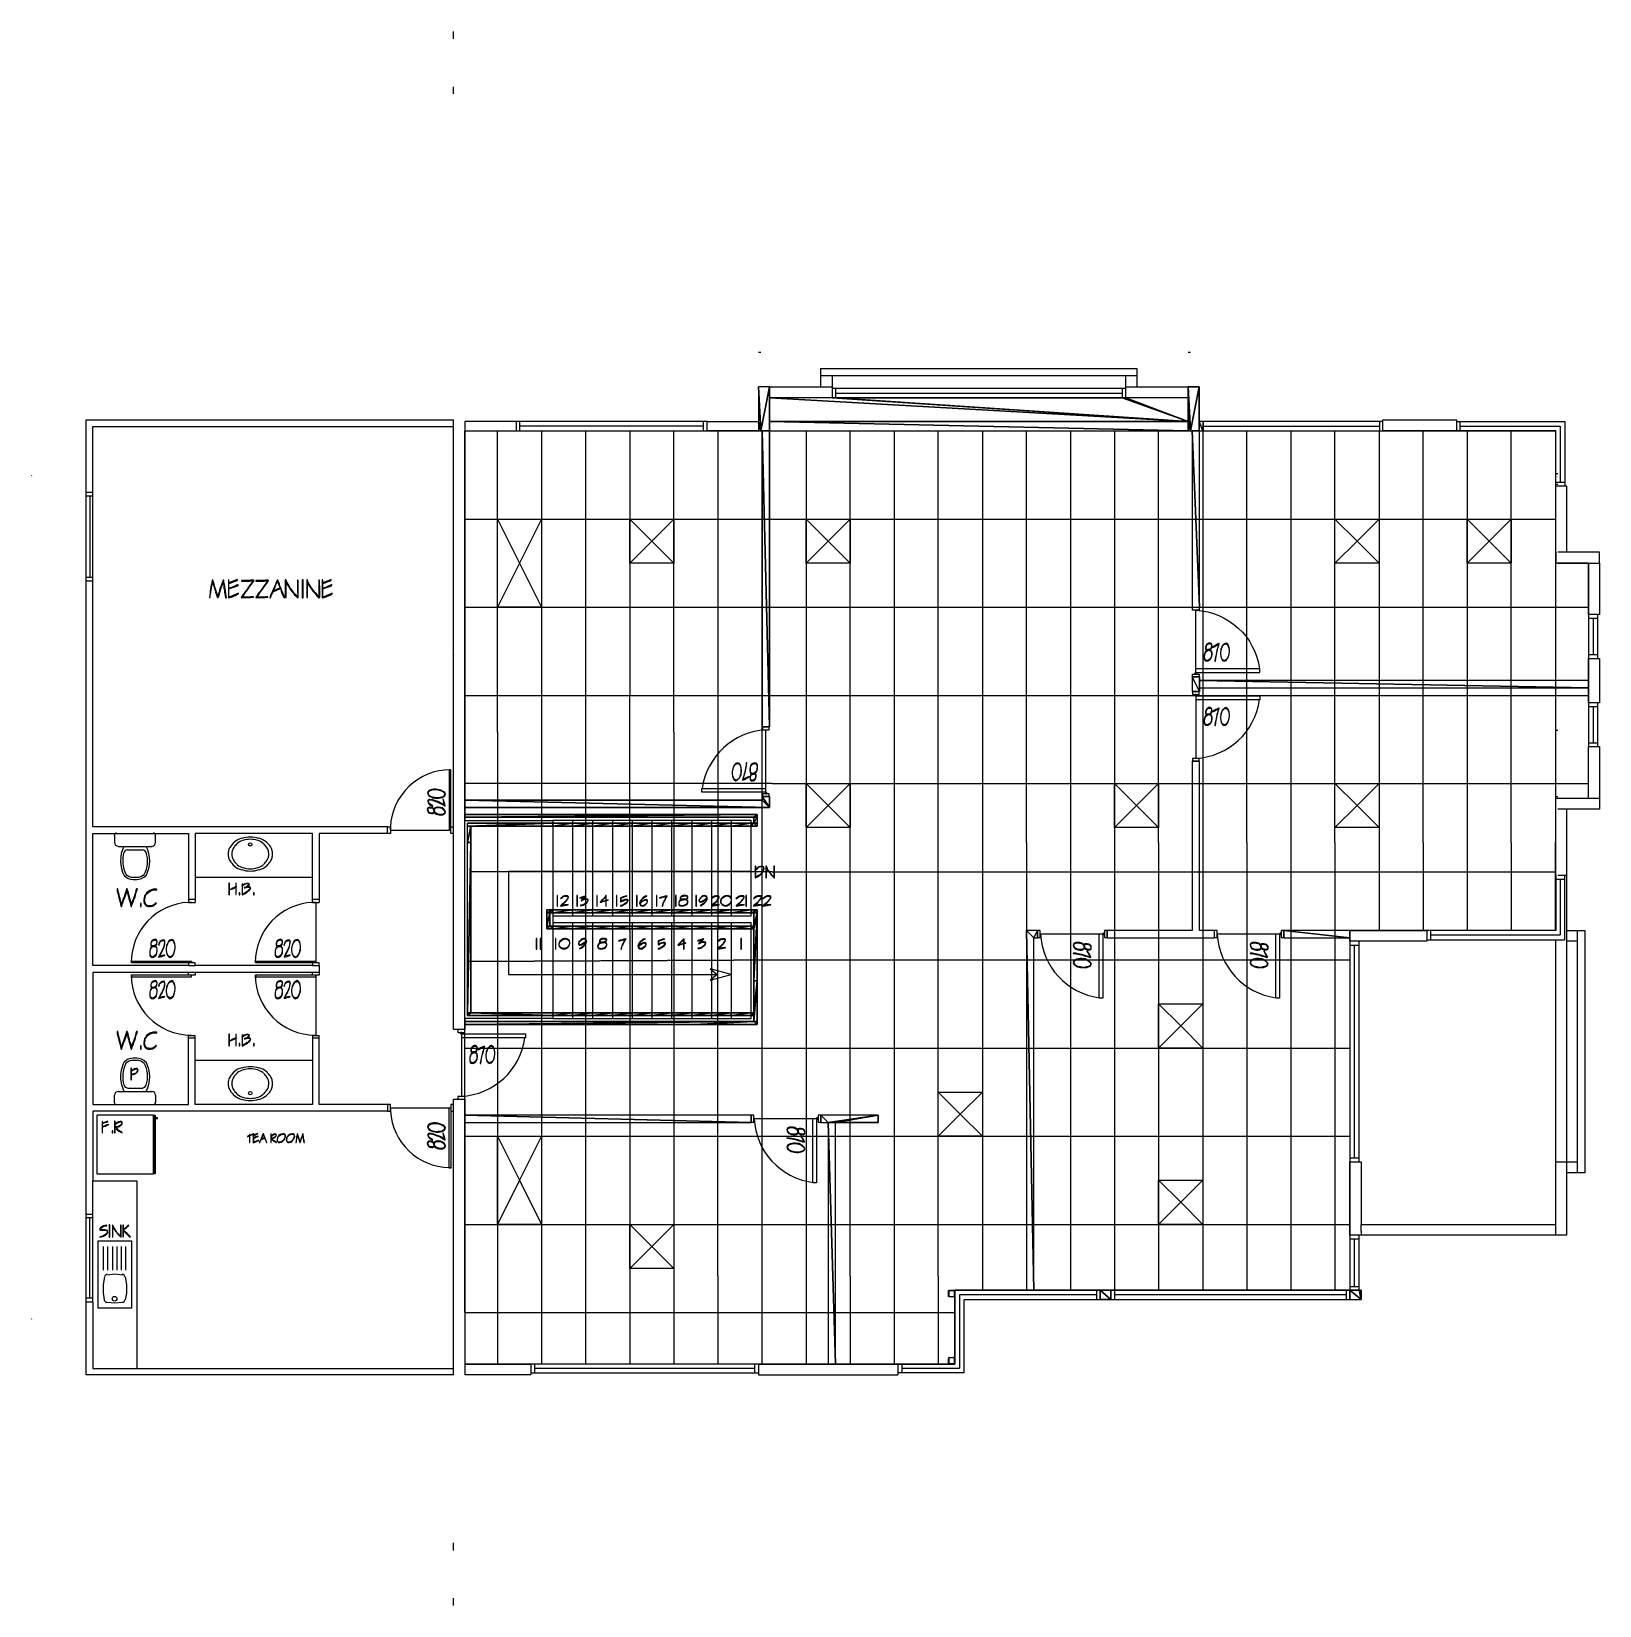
# Model space of a CAD drawing. Header units: millimetres. Extents: x -105583 to -84239, y 226362 to 247787.
import ezdxf

# ---------------------------------------------------------------- set-up
doc = ezdxf.new("R2010")
doc.units = ezdxf.units.MM
doc.header["$LTSCALE"] = 25.4
doc.linetypes.add('HIDDEN', pattern=[0.375, 0.25, -0.125])
doc.layers.get('0').update_dxf_attribs({"true_color": 0xff5454})
for name, color, linetype, true_color in [('02_Lvl_1', 7, 'Continuous', 0x009987), ('AC', 3, 'Continuous', 0x00ff00), ('Door', 7, 'Continuous', 0x009987), ('PDF_COLUMNS', 7, 'Continuous', 0x000000), ('PDF_DIM', 7, 'Continuous', 0x000000), ('PDF_DOORS', 7, 'Continuous', 0x000000), ('PDF_FASCIA', 7, 'Continuous', 0x000000), ('PDF_HATCH', 7, 'Continuous', 0x000000), ('PDF_NOTES', 7, 'Continuous', 0x000000), ('PDF_PANELS', 1, 'Continuous', 0xff0000), ('PDF_PARTITIONS', 7, 'Continuous', 0x000000), ('PDF_SECTION', 7, 'Continuous', 0x000000), ('PDF_STAIRS', 7, 'Continuous', 0x969696), ('PDF_STEEL', 7, 'Continuous', 0x000000), ('PDF_WINDOWS', 7, 'HIDDEN', 0x000000), ('Tiles', 7, 'HIDDEN', 0xb3b3b3)]:
    doc.layers.add(name, color=color, linetype=linetype, true_color=true_color)

# ---------------------------------------------------------------- blocks, each defined once
blk = doc.blocks.new('Group_13')
at = {"layer": 'AC', "color": 0}
for p, q in [((0, 600), (300, 300)), ((0, 600), (600, 600)), ((0, 0), (0, 600)), ((600, 600), (300, 300)), ((600, 600), (600, 0)), ((300, 300), (0, 0)), ((300, 300), (600, 0)), ((600, 0), (0, 0))]:
    blk.add_line(p, q, dxfattribs=at)
blk = doc.blocks.new('Group_22')
at = {"layer": 'AC', "color": 0}
for p, q in [((0, 600), (300, 300)), ((0, 600), (600, 600)), ((0, 0), (0, 600)), ((600, 600), (300, 300)), ((600, 600), (600, 0)), ((300, 300), (0, 0)), ((300, 300), (600, 0)), ((600, 0), (0, 0))]:
    blk.add_line(p, q, dxfattribs=at)
blk.add_blockref('Group_13', (0, 0), dxfattribs=at)
blk = doc.blocks.new('Group_1')
at = {"color": 0}
for p, q in [((14804, 14529), (14656, 14529)), ((18055, 14529), (18208, 14529))]:
    blk.add_line(p, q, dxfattribs=at)
at = {"layer": 'PDF_COLUMNS', "color": 7, "true_color": 0xffffff}
for p, q in [((12590, 14645), (12591, 14646)), ((12590, 14644), (12590, 14645)), ((12590, 14643), (12590, 14644)), ((12590, 14580), (12590, 14643)), ((12590, 14579), (12590, 14580)), ((12590, 14578), (12590, 14579)), ((12591, 14577), (12590, 14578)), ((12591, 14648), (12592, 14649)), ((12591, 14647), (12591, 14648)), ((12591, 14646), (12591, 14647)), ((12591, 14576), (12591, 14577)), ((12591, 14575), (12591, 14576)), ((12592, 14574), (12591, 14575)), ((12592, 14649), (12593, 14650)), ((12592, 14649), (12592, 14649)), ((12592, 14573), (12592, 14574)), ((12593, 14573), (12592, 14573)), ((12593, 14650), (12594, 14651)), ((12594, 14572), (12593, 14573)), ((12594, 14652), (12595, 14652)), ((12594, 14651), (12594, 14652)), ((12594, 14571), (12594, 14572)), ((12595, 14570), (12594, 14571)), ((12595, 14652), (12596, 14653)), ((12596, 14570), (12595, 14570)), ((12596, 14653), (12597, 14654)), ((12596, 14653), (12596, 14653)), ((12596, 14569), (12596, 14570)), ((12597, 14569), (12596, 14569)), ((12597, 14654), (12598, 14654)), ((12598, 14654), (12599, 14655)), ((12598, 14639), (12598, 14580)), ((12599, 14655), (12600, 14655)), ((12600, 14655), (12601, 14655)), ((12601, 14655), (12602, 14656)), ((12602, 14656), (12603, 14656)), ((12607, 14656), (12666, 14656)), ((12666, 14647), (12607, 14647)), ((12607, 14571), (12666, 14571)), ((12666, 14656), (12667, 14656)), ((12666, 14571), (12667, 14572)), ((12666, 14571), (12666, 14571)), ((12667, 14656), (12668, 14655)), ((12667, 14572), (12668, 14572)), ((12668, 14655), (12669, 14655)), ((12668, 14572), (12669, 14572)), ((12669, 14655), (12670, 14655)), ((12669, 14572), (12670, 14573)), ((12669, 14572), (12669, 14572)), ((12670, 14655), (12671, 14654)), ((12670, 14573), (12671, 14574)), ((12670, 14573), (12670, 14573)), ((12671, 14654), (12672, 14653)), ((12671, 14654), (12671, 14654)), ((12671, 14574), (12672, 14574)), ((12672, 14653), (12673, 14653)), ((12672, 14575), (12673, 14576)), ((12672, 14575), (12672, 14575)), ((12672, 14574), (12672, 14575)), ((12673, 14570), (12672, 14569)), ((12672, 14569), (12672, 14569)), ((12673, 14653), (12674, 14652)), ((12673, 14576), (12674, 14577)), ((12673, 14576), (12673, 14576)), ((12674, 14570), (12673, 14570)), ((12674, 14652), (12675, 14652)), ((12674, 14579), (12675, 14580)), ((12674, 14578), (12674, 14579)), ((12674, 14577), (12674, 14578)), ((12674, 14578), (12674, 14578)), ((12675, 14571), (12674, 14570)), ((12675, 14652), (12675, 14651)), ((12675, 14651), (12676, 14650)), ((12675, 14580), (12675, 14639)), ((12676, 14573), (12675, 14572)), ((12675, 14572), (12675, 14571)), ((12676, 14650), (12676, 14649)), ((12676, 14649), (12677, 14649)), ((12677, 14574), (12676, 14573)), ((12676, 14573), (12676, 14573)), ((12677, 14649), (12677, 14648)), ((12677, 14648), (12678, 14647)), ((12678, 14576), (12677, 14575)), ((12677, 14575), (12677, 14574)), ((12678, 14647), (12678, 14646)), ((12678, 14646), (12678, 14645)), ((12678, 14645), (12679, 14644)), ((12679, 14579), (12678, 14578)), ((12678, 14578), (12678, 14577)), ((12678, 14577), (12678, 14576)), ((12679, 14644), (12679, 14643)), ((12679, 14580), (12679, 14579)), ((12598, 14568), (12597, 14569)), ((12599, 14568), (12598, 14568)), ((12600, 14568), (12599, 14568)), ((12601, 14567), (12600, 14568)), ((12602, 14567), (12601, 14567)), ((12603, 14567), (12602, 14567)), ((12666, 14567), (12607, 14567)), ((12667, 14567), (12666, 14567)), ((12668, 14567), (12667, 14567)), ((12669, 14568), (12668, 14567)), ((12670, 14568), (12669, 14568)), ((12671, 14568), (12670, 14568)), ((12672, 14569), (12671, 14568)), ((12590, 13665), (12590, 13729)), ((12598, 13729), (12598, 13669)), ((12607, 13741), (12666, 13741)), ((12666, 13737), (12607, 13737)), ((12666, 13741), (12667, 13741)), ((12667, 13741), (12668, 13741)), ((12667, 13741), (12667, 13741)), ((12668, 13741), (12669, 13740)), ((12669, 13740), (12669, 13740)), ((12669, 13740), (12670, 13740)), ((12670, 13740), (12671, 13739)), ((12671, 13739), (12671, 13739)), ((12671, 13739), (12672, 13738)), ((12672, 13738), (12673, 13737)), ((12672, 13738), (12672, 13738)), ((12673, 13737), (12673, 13736)), ((12673, 13737), (12673, 13737)), ((12673, 13736), (12674, 13735)), ((12674, 13735), (12674, 13735)), ((12674, 13735), (12674, 13734)), ((12674, 13734), (12674, 13733)), ((12674, 13733), (12674, 13733)), ((12675, 13669), (12675, 13729)), ((12607, 13661), (12666, 13661)), ((12666, 13661), (12667, 13661)), ((12666, 13661), (12666, 13661)), ((12667, 13661), (12668, 13662)), ((12668, 13662), (12669, 13662)), ((12669, 13662), (12670, 13663)), ((12669, 13662), (12669, 13662)), ((12670, 13663), (12671, 13663)), ((12670, 13663), (12670, 13663)), ((12671, 13663), (12672, 13664)), ((12672, 13665), (12673, 13665)), ((12672, 13664), (12672, 13665)), ((12672, 13664), (12672, 13664)), ((12673, 13666), (12674, 13667)), ((12673, 13665), (12673, 13666)), ((12674, 13668), (12674, 13669)), ((12674, 13669), (12675, 13669)), ((12674, 13667), (12674, 13668)), ((12674, 13667), (12674, 13667))]:
    blk.add_line(p, q, dxfattribs=at)
for centre, radius, start, end in [((12605, 14641), 10.6, 99.6975, 170.3025), ((12605, 14582), 10.6, 189.6975, 260.3025), ((12664, 14641), 10.6, 9.6602, 80.3398), ((12605, 13731), 14.8, 97.4822, 172.5178), ((12605, 13731), 10.6, 99.6975, 170.3025), ((12664, 13731), 14.8, 7.4972, 82.5214), ((12605, 13672), 14.8, 187.4822, 262.5178), ((12605, 13672), 10.6, 189.6975, 260.3025), ((12664, 13672), 14.8, 277.4822, 352.5178)]:
    blk.add_arc(centre, radius, start, end, dxfattribs=at)
at = {"layer": 'PDF_DIM', "color": 7, "true_color": 0xffffff}
for p, q in [((5235, 17141), (5236, 17140)), ((5597, 17140), (5598, 17141))]:
    blk.add_line(p, q, dxfattribs=at)
at = {"layer": 'PDF_DOORS', "color": 7, "true_color": 0xffffff}
for p, q in [((5914, 18203), (5914, 18165)), ((5914, 18165), (5951, 18165)), ((5951, 18165), (5961, 18165)), ((5961, 18165), (5961, 18146)), ((5961, 18165), (5962, 18165)), ((5961, 18146), (5961, 18144)), ((5961, 18144), (6833, 18144)), ((5961, 18144), (5961, 18093)), ((5961, 18093), (5961, 17296)), ((6827, 18093), (5961, 18093)), ((5962, 18165), (6007, 18165)), ((6007, 18165), (6007, 18203)), ((6833, 18093), (6827, 18093)), ((6833, 18144), (6833, 18093)), ((5914, 17293), (5914, 17255)), ((5961, 17293), (5914, 17293)), ((5961, 17296), (5961, 17293)), ((6007, 17293), (5961, 17293)), ((6007, 17255), (6007, 17293))]:
    blk.add_line(p, q, dxfattribs=at)
for centre, radius, start, end in [((5957, 18156), 10.6, 122.6611, 291.8165), ((5957, 18156), 10.6, 57.3389, 122.6611), ((5957, 18156), 10.6, 291.8165, 0), ((5914, 18216), 921, 272.8808, 352.3645), ((5957, 18156), 10.6, 0, 57.3389), ((5914, 18216), 921, 352.3645, 352.5568), ((5914, 18216), 921, 272.6532, 272.8808)]:
    blk.add_arc(centre, radius, start, end, dxfattribs=at)
at = {"layer": 'PDF_FASCIA', "color": 7, "true_color": 0xffffff}
for p, q in [((10854, 27203), (12145, 27203)), ((10854, 27102), (10854, 27203)), ((10854, 26954), (10854, 27102)), ((11007, 27102), (10854, 27102)), ((11007, 27102), (11007, 26954)), ((15007, 27102), (11007, 27102)), ((12145, 27203), (15155, 27203)), ((15155, 27102), (15007, 27102)), ((15007, 26954), (15007, 27102)), ((15155, 27203), (15155, 27102)), ((15155, 27102), (15155, 26954)), ((10156, 26954), (10854, 26954)), ((11007, 26805), (10156, 26805)), ((10854, 26954), (11007, 26954)), ((11007, 26954), (11007, 26928)), ((11007, 26928), (11007, 26805)), ((15007, 26954), (15155, 26954)), ((15007, 26928), (15007, 26954)), ((15007, 26805), (15007, 26928)), ((15854, 26805), (15007, 26805)), ((15155, 26954), (15591, 26954)), ((15591, 26954), (15854, 26954)), ((21306, 23855), (21306, 24553)), ((21455, 24553), (21455, 23855)), ((21429, 23855), (21306, 23855)), ((21455, 23855), (21429, 23855)), ((21306, 23254), (21429, 23254)), ((21306, 22653), (21306, 23254)), ((21429, 23254), (21455, 23254)), ((21455, 23254), (21455, 22653)), ((21429, 22653), (21306, 22653)), ((21455, 22653), (21429, 22653)), ((21306, 22056), (21429, 22056)), ((21306, 21353), (21306, 22056)), ((21429, 22056), (21455, 22056)), ((21455, 22056), (21455, 21353)), ((21006, 19554), (21154, 19554)), ((21154, 19554), (21256, 19554)), ((21154, 19406), (21154, 19554)), ((21256, 19554), (21256, 17619)), ((21154, 19406), (21006, 19406)), ((21154, 16404), (21154, 19406)), ((21256, 17619), (21256, 16256)), ((21006, 16404), (21154, 16404)), ((21154, 16256), (21154, 16404)), ((21154, 16256), (21006, 16256)), ((21256, 16256), (21154, 16256)), ((6007, 13652), (6905, 13652)), ((6905, 13504), (6007, 13504)), ((6905, 13652), (6905, 13530)), ((6905, 13530), (6905, 13504)), ((10008, 13652), (11053, 13652)), ((10008, 13652), (10008, 13530)), ((10008, 13530), (10008, 13504)), ((10008, 13504), (10493, 13504)), ((10493, 13504), (10538, 13504))]:
    blk.add_line(p, q, dxfattribs=at)
at = {"layer": 'PDF_NOTES', "color": 7, "true_color": 0xffffff}
blk.add_line((9944, 18863), (9986, 18872), dxfattribs=at)
blk.add_line((9944, 18863), (9986, 18872), dxfattribs=at)
at = {"layer": 'PDF_PANELS', "color": 7, "true_color": 0xffffff}
for p, q in [((10156, 26954), (10008, 26954)), ((10008, 26954), (10008, 26479)), ((10156, 26805), (10156, 26954)), ((10156, 26479), (10156, 26805)), ((10156, 26479), (10156, 26805)), ((15854, 26954), (16006, 26954)), ((15854, 26805), (15854, 26954)), ((15854, 26479), (15854, 26805)), ((15854, 26479), (15854, 26805)), ((16006, 26954), (16006, 26479)), ((5855, 26412), (5855, 26505)), ((5855, 24473), (5855, 26412)), ((10008, 26479), (10008, 26454)), ((10008, 26454), (10008, 26352)), ((10156, 26352), (10156, 26479)), ((10156, 26352), (10156, 26479)), ((15854, 26454), (15854, 26479)), ((15854, 26454), (15854, 26479)), ((15854, 26352), (15854, 26454)), ((15854, 26352), (15854, 26454)), ((16006, 26479), (16006, 26352)), ((16006, 26479), (16006, 26352)), ((18504, 26505), (19507, 26505)), ((18504, 26479), (18504, 26505)), ((18504, 26352), (18504, 26479)), ((19507, 26505), (19507, 26479)), ((19507, 26479), (19507, 26352)), ((6007, 26352), (6007, 21133)), ((19507, 26352), (18504, 26352)), ((20858, 25603), (20980, 25603)), ((20858, 24803), (20858, 25603)), ((20980, 25603), (21006, 25603)), ((21006, 25603), (21006, 24701)), ((20858, 24701), (20858, 24803)), ((20858, 24701), (20858, 24655)), ((20858, 24655), (20858, 24553)), ((21006, 24701), (20887, 24701)), ((21455, 24701), (21006, 24701)), ((21455, 24553), (21455, 24701)), ((5855, 22246), (5855, 24473)), ((20887, 24553), (21306, 24553)), ((21306, 24553), (21455, 24553)), ((5855, 22229), (5855, 22246)), ((5859, 22229), (5855, 22229)), ((5855, 22225), (5855, 22229)), ((5855, 21891), (5855, 22225)), ((5855, 21878), (5855, 21891)), ((5855, 20963), (5855, 21878)), ((20858, 21353), (21306, 21353)), ((20858, 21306), (20858, 21353)), ((20858, 21205), (20858, 21306)), ((21306, 21353), (21455, 21353)), ((21455, 21353), (21455, 21205)), ((6007, 21133), (6007, 21095)), ((6007, 21095), (6007, 21052)), ((20858, 20752), (20858, 21205)), ((21006, 21205), (20887, 21205)), ((21006, 21205), (21006, 20303)), ((21455, 21205), (21006, 21205)), ((5855, 20875), (5855, 20963)), ((5855, 18203), (5855, 20875)), ((20858, 20405), (20858, 20752)), ((20858, 20303), (20858, 20405)), ((21006, 20303), (20980, 20303)), ((21006, 20303), (21006, 19554)), ((18055, 19554), (19105, 19554)), ((18055, 19406), (18055, 19554)), ((19105, 19554), (19105, 19427)), ((21006, 19554), (21006, 19406)), ((18182, 19406), (18055, 19406)), ((18970, 19406), (18182, 19406)), ((19105, 19406), (18970, 19406)), ((19105, 19427), (19105, 19406)), ((20858, 16404), (20858, 19427)), ((21006, 19406), (21006, 16404)), ((6007, 18356), (6007, 18351)), ((6007, 18351), (6007, 18326)), ((6007, 18326), (6007, 18313)), ((6007, 18313), (6007, 18275)), ((6007, 18275), (6007, 18203)), ((5914, 18203), (5855, 18203)), ((6007, 18203), (5914, 18203)), ((5855, 17255), (5914, 17255)), ((5855, 17183), (5855, 17255)), ((5855, 17094), (5855, 17183)), ((5914, 17255), (6007, 17255)), ((6007, 17255), (6007, 13652)), ((5855, 14541), (5855, 17094)), ((18055, 15405), (18055, 16404)), ((18055, 16404), (18182, 16404)), ((18182, 16404), (18208, 16404)), ((18208, 16404), (18208, 15697)), ((20858, 16404), (21006, 16404)), ((20858, 15879), (20858, 16404)), ((21006, 16404), (21006, 16256)), ((21006, 16256), (21006, 16231)), ((21006, 16231), (21006, 15405)), ((20858, 15553), (20858, 15879)), ((18208, 15697), (18208, 15672)), ((18208, 15672), (18208, 15553)), ((18208, 15553), (20858, 15553)), ((18208, 15477), (18208, 15553)), ((18208, 15460), (18208, 15477)), ((18208, 15460), (18208, 15405)), ((20858, 15405), (20858, 15553)), ((18182, 15405), (18055, 15405)), ((18208, 15405), (18182, 15405)), ((19533, 15405), (18208, 15405)), ((20858, 15405), (19533, 15405)), ((21006, 15405), (20858, 15405)), ((14656, 14656), (14804, 14656)), ((14656, 14529), (14656, 14656)), ((14804, 14656), (14804, 14529)), ((18055, 14656), (18182, 14656)), ((18055, 14529), (18055, 14656)), ((18182, 14656), (18208, 14656)), ((18208, 14656), (18208, 14529)), ((5855, 14533), (5855, 14541)), ((5855, 13593), (5855, 14533)), ((5855, 13504), (5855, 13593)), ((6007, 13652), (6007, 13504)), ((10538, 13504), (11904, 13504)), ((11066, 13652), (11904, 13652)), ((11904, 13652), (11904, 13530)), ((11904, 13530), (11904, 13504))]:
    blk.add_line(p, q, dxfattribs=at)
at = {"layer": 'PDF_PARTITIONS', "color": 7, "true_color": 0xffffff}
for p, q in [((855, 26505), (5855, 26505)), ((855, 25514), (855, 26505)), ((944, 26412), (5855, 26412)), ((944, 25514), (944, 26412)), ((6007, 26479), (6007, 26467)), ((6706, 26479), (6007, 26479)), ((6007, 26467), (6007, 26424)), ((6007, 26424), (6007, 26352)), ((6706, 26479), (6706, 26352)), ((9305, 26352), (9305, 26479)), ((9305, 26479), (10008, 26479)), ((6007, 26352), (6408, 26352)), ((6425, 26352), (6706, 26352)), ((10008, 26352), (9305, 26352)), ((114, 25743), (110, 25748)), ((855, 25463), (855, 25514)), ((944, 25463), (944, 25514)), ((855, 24363), (855, 25463)), ((944, 24363), (944, 25463)), ((855, 24312), (855, 24363)), ((855, 15693), (855, 24312)), ((944, 24312), (944, 24363)), ((944, 20963), (944, 24312)), ((2553, 24232), (2548, 24202)), ((2561, 24261), (2553, 24232)), ((2557, 24185), (2561, 24215)), ((2565, 24291), (2561, 24261)), ((2561, 24215), (2565, 24240)), ((2570, 24320), (2565, 24291)), ((2565, 24240), (2570, 24265)), ((2578, 24320), (2570, 24320)), ((2570, 24265), (2574, 24291)), ((2574, 24291), (2582, 24265)), ((2587, 24295), (2578, 24320)), ((2582, 24265), (2591, 24240)), ((2595, 24265), (2587, 24295)), ((2591, 24240), (2599, 24215)), ((2603, 24240), (2595, 24265)), ((2599, 24215), (2608, 24185)), ((2612, 24210), (2603, 24240)), ((2620, 24185), (2612, 24210)), ((2680, 24215), (2671, 24185)), ((2692, 24240), (2680, 24215)), ((2684, 24189), (2692, 24215)), ((2701, 24270), (2692, 24240)), ((2692, 24215), (2701, 24240)), ((2709, 24295), (2701, 24270)), ((2701, 24240), (2714, 24265)), ((2718, 24320), (2709, 24295)), ((2714, 24265), (2722, 24295)), ((2726, 24320), (2718, 24320)), ((2722, 24295), (2726, 24265)), ((2730, 24291), (2726, 24320)), ((2726, 24265), (2730, 24240)), ((2739, 24261), (2730, 24291)), ((2730, 24240), (2730, 24215)), ((2730, 24215), (2735, 24185)), ((2743, 24232), (2739, 24261)), ((2747, 24202), (2743, 24232)), ((2798, 24325), (2790, 24325)), ((2790, 24325), (2790, 24295)), ((2790, 24295), (2790, 24265)), ((2790, 24265), (2790, 24236)), ((2790, 24236), (2790, 24202)), ((2798, 24287), (2798, 24325)), ((2828, 24299), (2798, 24287)), ((2798, 24278), (2828, 24287)), ((2798, 24244), (2798, 24278)), ((2798, 24210), (2798, 24244)), ((2832, 24223), (2798, 24210)), ((2798, 24202), (2832, 24215)), ((2857, 24308), (2828, 24299)), ((2828, 24287), (2857, 24299)), ((2862, 24236), (2832, 24223)), ((2832, 24215), (2862, 24227)), ((2887, 24320), (2857, 24308)), ((2857, 24299), (2887, 24308)), ((2891, 24248), (2862, 24236)), ((2862, 24227), (2891, 24236)), ((2913, 24329), (2887, 24320)), ((2887, 24308), (2913, 24320)), ((2921, 24261), (2891, 24248)), ((2891, 24236), (2921, 24248)), ((2913, 24320), (2913, 24329)), ((2921, 24248), (2921, 24261)), ((3010, 24316), (2968, 24316)), ((2968, 24316), (2968, 24308)), ((2968, 24308), (3006, 24308)), ((3006, 24308), (3044, 24308)), ((3052, 24316), (3010, 24316)), ((3044, 24308), (3082, 24308)), ((3065, 24227), (3044, 24198)), ((3095, 24320), (3052, 24316)), ((3061, 24202), (3078, 24232)), ((3082, 24253), (3065, 24227)), ((3078, 24232), (3099, 24261)), ((3082, 24308), (3124, 24312)), ((3103, 24282), (3082, 24253)), ((3133, 24320), (3095, 24320)), ((3099, 24261), (3120, 24287)), ((3124, 24312), (3103, 24282)), ((3120, 24287), (3141, 24316)), ((3141, 24316), (3133, 24320)), ((3205, 24316), (3162, 24316)), ((3162, 24316), (3162, 24308)), ((3162, 24308), (3205, 24308)), ((3247, 24316), (3205, 24316)), ((3205, 24308), (3243, 24308)), ((3243, 24308), (3281, 24308)), ((3264, 24227), (3243, 24198)), ((3289, 24320), (3247, 24316)), ((3260, 24202), (3277, 24232)), ((3281, 24253), (3264, 24227)), ((3277, 24232), (3298, 24261)), ((3281, 24308), (3323, 24312)), ((3302, 24282), (3281, 24253)), ((3332, 24320), (3289, 24320)), ((3298, 24261), (3319, 24287)), ((3323, 24312), (3302, 24282)), ((3319, 24287), (3336, 24316)), ((3336, 24316), (3332, 24320)), ((3416, 24232), (3404, 24202)), ((3412, 24193), (3421, 24219)), ((3429, 24261), (3416, 24232)), ((3421, 24219), (3433, 24248)), ((3442, 24291), (3429, 24261)), ((3433, 24248), (3446, 24274)), ((3454, 24320), (3442, 24291)), ((3446, 24274), (3459, 24304)), ((3463, 24320), (3454, 24320)), ((3459, 24304), (3467, 24282)), ((3471, 24295), (3463, 24320)), ((3484, 24210), (3463, 24202)), ((3467, 24282), (3476, 24257)), ((3484, 24270), (3471, 24295)), ((3476, 24257), (3484, 24236)), ((3492, 24244), (3484, 24270)), ((3484, 24236), (3492, 24215)), ((3492, 24215), (3484, 24210)), ((3501, 24215), (3492, 24244)), ((3505, 24215), (3501, 24215)), ((3509, 24210), (3505, 24215)), ((3518, 24177), (3505, 24210)), ((3505, 24210), (3509, 24210)), ((3564, 24325), (3564, 24291)), ((3573, 24325), (3564, 24325)), ((3564, 24291), (3564, 24261)), ((3564, 24261), (3564, 24232)), ((3564, 24232), (3564, 24202)), ((3590, 24291), (3573, 24325)), ((3577, 24291), (3586, 24270)), ((3577, 24265), (3577, 24291)), ((3577, 24240), (3577, 24265)), ((3577, 24215), (3577, 24240)), ((3577, 24189), (3577, 24215)), ((3586, 24270), (3598, 24248)), ((3603, 24265), (3590, 24291)), ((3598, 24248), (3611, 24232)), ((3615, 24244), (3603, 24265)), ((3611, 24232), (3624, 24210)), ((3632, 24219), (3615, 24244)), ((3624, 24210), (3641, 24185)), ((3649, 24193), (3632, 24219)), ((3742, 24320), (3730, 24320)), ((3730, 24320), (3730, 24291)), ((3730, 24291), (3730, 24265)), ((3730, 24265), (3730, 24236)), ((3730, 24236), (3730, 24210)), ((3730, 24210), (3730, 24181)), ((3742, 24291), (3742, 24320)), ((3742, 24261), (3742, 24291)), ((3742, 24232), (3742, 24261)), ((3742, 24202), (3742, 24232)), ((3806, 24325), (3793, 24325)), ((3793, 24325), (3793, 24295)), ((3793, 24295), (3793, 24265)), ((3793, 24265), (3793, 24232)), ((3793, 24232), (3793, 24202)), ((3806, 24295), (3806, 24325)), ((3806, 24265), (3806, 24295)), ((3806, 24232), (3806, 24265)), ((3806, 24202), (3806, 24232)), ((3865, 24325), (3857, 24325)), ((3857, 24325), (3857, 24291)), ((3857, 24291), (3857, 24261)), ((3857, 24261), (3857, 24232)), ((3857, 24232), (3857, 24202)), ((3878, 24291), (3865, 24325)), ((3865, 24291), (3878, 24270)), ((3865, 24265), (3865, 24291)), ((3865, 24240), (3865, 24265)), ((3865, 24215), (3865, 24240)), ((3865, 24189), (3865, 24215)), ((3890, 24265), (3878, 24291)), ((3878, 24270), (3886, 24248)), ((3886, 24248), (3899, 24232)), ((3903, 24244), (3890, 24265)), ((3899, 24232), (3912, 24210)), ((3920, 24219), (3903, 24244)), ((3912, 24210), (3929, 24185)), ((3941, 24193), (3920, 24219)), ((4030, 24320), (4022, 24320)), ((4022, 24320), (4022, 24291)), ((4022, 24291), (4022, 24265)), ((4022, 24265), (4022, 24236)), ((4022, 24236), (4022, 24210)), ((4022, 24210), (4022, 24181)), ((4030, 24291), (4030, 24320)), ((4030, 24261), (4030, 24291)), ((4034, 24232), (4030, 24261)), ((4034, 24202), (4034, 24232)), ((4077, 24325), (4068, 24325)), ((4068, 24325), (4068, 24295)), ((4068, 24295), (4068, 24265)), ((4068, 24265), (4068, 24236)), ((4068, 24236), (4068, 24202)), ((4077, 24287), (4077, 24325)), ((4106, 24299), (4077, 24287)), ((4077, 24278), (4106, 24287)), ((4077, 24244), (4077, 24278)), ((4077, 24210), (4077, 24244)), ((4111, 24223), (4077, 24210)), ((4077, 24202), (4111, 24215)), ((4136, 24308), (4106, 24299)), ((4106, 24287), (4136, 24299)), ((4140, 24236), (4111, 24223)), ((4111, 24215), (4140, 24227)), ((4166, 24320), (4136, 24308)), ((4136, 24299), (4166, 24308)), ((4170, 24248), (4140, 24236)), ((4140, 24227), (4170, 24236)), ((4191, 24329), (4166, 24320)), ((4166, 24308), (4191, 24320)), ((4199, 24261), (4170, 24248)), ((4170, 24236), (4199, 24248)), ((4191, 24320), (4191, 24329)), ((4199, 24248), (4199, 24261)), ((2536, 24113), (2532, 24083)), ((2532, 24083), (2540, 24083)), ((2540, 24143), (2536, 24113)), ((2544, 24172), (2540, 24143)), ((2540, 24083), (2544, 24109)), ((2548, 24202), (2544, 24172)), ((2544, 24109), (2548, 24134)), ((2548, 24134), (2553, 24160)), ((2553, 24160), (2557, 24185)), ((2608, 24185), (2616, 24160)), ((2616, 24160), (2625, 24134)), ((2629, 24160), (2620, 24185)), ((2625, 24134), (2633, 24109)), ((2637, 24130), (2629, 24160)), ((2633, 24109), (2642, 24083)), ((2646, 24105), (2637, 24130)), ((2642, 24083), (2650, 24083)), ((2654, 24134), (2646, 24105)), ((2650, 24083), (2659, 24109)), ((2663, 24160), (2654, 24134)), ((2659, 24109), (2667, 24134)), ((2671, 24185), (2663, 24160)), ((2667, 24134), (2675, 24160)), ((2675, 24160), (2684, 24189)), ((2735, 24185), (2739, 24160)), ((2739, 24160), (2743, 24134)), ((2743, 24134), (2747, 24109)), ((2752, 24172), (2747, 24202)), ((2747, 24109), (2752, 24079)), ((2756, 24143), (2752, 24172)), ((2752, 24079), (2764, 24079)), ((2760, 24109), (2756, 24143)), ((2764, 24079), (2760, 24109)), ((2790, 24202), (2790, 24172)), ((2790, 24172), (2790, 24143)), ((2790, 24143), (2790, 24113)), ((2790, 24113), (2790, 24083)), ((2790, 24083), (2794, 24079)), ((2794, 24079), (2828, 24092)), ((2798, 24172), (2798, 24202)), ((2798, 24147), (2798, 24172)), ((2798, 24117), (2798, 24147)), ((2798, 24092), (2798, 24117)), ((2832, 24105), (2798, 24092)), ((2828, 24092), (2862, 24105)), ((2866, 24117), (2832, 24105)), ((2862, 24105), (2896, 24117)), ((2896, 24130), (2866, 24117)), ((2929, 24143), (2896, 24130)), ((2896, 24117), (2929, 24134)), ((2929, 24134), (2929, 24143)), ((2984, 24113), (2963, 24083)), ((2963, 24083), (2968, 24079)), ((2968, 24079), (3010, 24083)), ((2980, 24088), (3001, 24117)), ((3018, 24092), (2980, 24088)), ((3006, 24143), (2984, 24113)), ((3001, 24117), (3018, 24147)), ((3023, 24168), (3006, 24143)), ((3010, 24083), (3048, 24083)), ((3018, 24147), (3040, 24177)), ((3056, 24092), (3018, 24092)), ((3044, 24198), (3023, 24168)), ((3040, 24177), (3061, 24202)), ((3048, 24083), (3090, 24083)), ((3095, 24096), (3056, 24092)), ((3090, 24083), (3133, 24088)), ((3133, 24096), (3095, 24096)), ((3133, 24088), (3133, 24096)), ((3183, 24113), (3162, 24083)), ((3162, 24083), (3167, 24079)), ((3167, 24079), (3209, 24083)), ((3179, 24088), (3200, 24117)), ((3217, 24092), (3179, 24088)), ((3200, 24143), (3183, 24113)), ((3222, 24168), (3200, 24143)), ((3200, 24117), (3217, 24147)), ((3209, 24083), (3247, 24083)), ((3217, 24147), (3238, 24177)), ((3255, 24092), (3217, 24092)), ((3243, 24198), (3222, 24168)), ((3238, 24177), (3260, 24202)), ((3247, 24083), (3289, 24083)), ((3294, 24096), (3255, 24092)), ((3289, 24083), (3327, 24088)), ((3327, 24096), (3294, 24096)), ((3327, 24088), (3327, 24096)), ((3365, 24113), (3353, 24079)), ((3353, 24079), (3361, 24079)), ((3361, 24079), (3374, 24109)), ((3378, 24143), (3365, 24113)), ((3374, 24109), (3387, 24134)), ((3391, 24172), (3378, 24143)), ((3387, 24134), (3399, 24164)), ((3404, 24202), (3391, 24172)), ((3399, 24164), (3412, 24193)), ((3408, 24168), (3450, 24185)), ((3416, 24181), (3408, 24177)), ((3408, 24177), (3408, 24168)), ((3437, 24189), (3416, 24181)), ((3463, 24202), (3437, 24189)), ((3450, 24185), (3497, 24206)), ((3497, 24206), (3509, 24172)), ((3509, 24172), (3518, 24143)), ((3531, 24147), (3518, 24177)), ((3518, 24143), (3531, 24113)), ((3543, 24113), (3531, 24147)), ((3531, 24113), (3543, 24083)), ((3556, 24083), (3543, 24113)), ((3543, 24083), (3556, 24083)), ((3564, 24202), (3564, 24172)), ((3564, 24172), (3564, 24143)), ((3564, 24143), (3564, 24113)), ((3564, 24113), (3564, 24083)), ((3564, 24083), (3577, 24083)), ((3577, 24160), (3577, 24189)), ((3577, 24134), (3577, 24160)), ((3577, 24109), (3577, 24134)), ((3577, 24083), (3577, 24109)), ((3641, 24185), (3658, 24164)), ((3666, 24172), (3649, 24193)), ((3658, 24164), (3675, 24143)), ((3683, 24151), (3666, 24172)), ((3675, 24143), (3691, 24121)), ((3696, 24134), (3683, 24151)), ((3691, 24121), (3713, 24105)), ((3713, 24117), (3696, 24134)), ((3734, 24100), (3713, 24117)), ((3713, 24105), (3738, 24079)), ((3730, 24181), (3730, 24155)), ((3730, 24155), (3734, 24126)), ((3734, 24126), (3734, 24100)), ((3738, 24079), (3742, 24083)), ((3742, 24172), (3742, 24202)), ((3742, 24143), (3742, 24172)), ((3742, 24113), (3742, 24143)), ((3742, 24083), (3742, 24113)), ((3793, 24202), (3793, 24172)), ((3793, 24172), (3793, 24143)), ((3793, 24143), (3793, 24113)), ((3793, 24113), (3793, 24079)), ((3793, 24079), (3806, 24079)), ((3806, 24172), (3806, 24202)), ((3806, 24143), (3806, 24172)), ((3806, 24113), (3806, 24143)), ((3806, 24079), (3806, 24113)), ((3857, 24202), (3857, 24172)), ((3857, 24172), (3857, 24143)), ((3857, 24143), (3857, 24113)), ((3857, 24113), (3857, 24083)), ((3857, 24083), (3865, 24083)), ((3865, 24160), (3865, 24189)), ((3865, 24134), (3865, 24160)), ((3865, 24109), (3865, 24134)), ((3865, 24083), (3865, 24109)), ((3929, 24185), (3950, 24164)), ((3954, 24172), (3941, 24193)), ((3950, 24164), (3967, 24143)), ((3971, 24151), (3954, 24172)), ((3967, 24143), (3984, 24121)), ((3988, 24134), (3971, 24151)), ((3984, 24121), (4000, 24105)), ((4005, 24117), (3988, 24134)), ((4000, 24105), (4026, 24079)), ((4022, 24100), (4005, 24117)), ((4022, 24181), (4022, 24155)), ((4022, 24155), (4022, 24126)), ((4022, 24126), (4022, 24100)), ((4026, 24079), (4034, 24083)), ((4034, 24172), (4034, 24202)), ((4034, 24143), (4034, 24172)), ((4034, 24113), (4034, 24143)), ((4034, 24083), (4034, 24113)), ((4068, 24202), (4068, 24172)), ((4068, 24172), (4068, 24143)), ((4068, 24143), (4068, 24113)), ((4068, 24113), (4068, 24083)), ((4068, 24083), (4072, 24079)), ((4072, 24079), (4106, 24092)), ((4077, 24172), (4077, 24202)), ((4077, 24147), (4077, 24172)), ((4077, 24117), (4077, 24147)), ((4077, 24092), (4077, 24117)), ((4111, 24105), (4077, 24092)), ((4106, 24092), (4140, 24105)), ((4140, 24117), (4111, 24105)), ((4174, 24130), (4140, 24117)), ((4140, 24105), (4174, 24117)), ((4204, 24143), (4174, 24130)), ((4174, 24117), (4204, 24134)), ((4204, 24134), (4204, 24143)), ((5817, 21738), (5795, 21738)), ((5795, 21738), (5795, 20917)), ((5817, 20963), (5817, 21738)), ((5503, 21442), (5499, 21429)), ((5499, 21429), (5503, 21416)), ((5512, 21450), (5503, 21442)), ((5508, 21425), (5520, 21450)), ((5512, 21412), (5508, 21425)), ((5533, 21463), (5512, 21450)), ((5520, 21450), (5541, 21459)), ((5558, 21471), (5533, 21463)), ((5541, 21459), (5563, 21467)), ((5588, 21476), (5558, 21471)), ((5563, 21467), (5588, 21471)), ((5613, 21476), (5588, 21476)), ((5588, 21471), (5613, 21471)), ((5643, 21471), (5613, 21476)), ((5613, 21471), (5643, 21467)), ((5681, 21463), (5643, 21471)), ((5643, 21467), (5677, 21459)), ((5677, 21459), (5707, 21446)), ((5715, 21446), (5681, 21463)), ((5707, 21446), (5728, 21425)), ((5736, 21429), (5715, 21446)), ((5728, 21425), (5736, 21408)), ((5745, 21404), (5736, 21429)), ((5499, 21213), (5495, 21201)), ((5503, 21222), (5499, 21213)), ((5503, 21416), (5508, 21399)), ((5508, 21328), (5503, 21323)), ((5503, 21323), (5503, 21315)), ((5503, 21315), (5508, 21298)), ((5516, 21226), (5503, 21222)), ((5508, 21399), (5520, 21391)), ((5516, 21332), (5508, 21328)), ((5508, 21298), (5516, 21281)), ((5508, 21209), (5512, 21217)), ((5516, 21404), (5512, 21412)), ((5512, 21319), (5516, 21323)), ((5512, 21315), (5512, 21319)), ((5516, 21298), (5512, 21315)), ((5512, 21217), (5520, 21222)), ((5541, 21378), (5516, 21404)), ((5524, 21336), (5516, 21332)), ((5516, 21323), (5520, 21328)), ((5524, 21285), (5516, 21298)), ((5516, 21281), (5529, 21268)), ((5533, 21230), (5516, 21226)), ((5520, 21391), (5537, 21378)), ((5520, 21328), (5529, 21332)), ((5520, 21222), (5533, 21222)), ((5533, 21336), (5524, 21336)), ((5537, 21272), (5524, 21285)), ((5529, 21332), (5537, 21332)), ((5529, 21268), (5550, 21256)), ((5567, 21332), (5533, 21336)), ((5550, 21226), (5533, 21230)), ((5533, 21222), (5554, 21222)), ((5537, 21378), (5558, 21366)), ((5537, 21332), (5567, 21328)), ((5550, 21264), (5537, 21272)), ((5580, 21361), (5541, 21378)), ((5571, 21251), (5550, 21264)), ((5550, 21256), (5571, 21247)), ((5567, 21226), (5550, 21226)), ((5554, 21222), (5567, 21217)), ((5558, 21366), (5575, 21357)), ((5588, 21328), (5567, 21332)), ((5567, 21328), (5588, 21319)), ((5575, 21217), (5567, 21226)), ((5567, 21217), (5575, 21209)), ((5571, 21247), (5571, 21251)), ((5575, 21357), (5601, 21353)), ((5584, 21213), (5575, 21217)), ((5601, 21361), (5580, 21361)), ((5588, 21205), (5584, 21213)), ((5609, 21319), (5588, 21328)), ((5588, 21319), (5605, 21315)), ((5592, 21213), (5588, 21205)), ((5605, 21222), (5592, 21213)), ((5596, 21201), (5605, 21213)), ((5622, 21357), (5601, 21361)), ((5601, 21353), (5622, 21353)), ((5605, 21315), (5626, 21306)), ((5618, 21226), (5605, 21222)), ((5605, 21213), (5613, 21222)), ((5630, 21311), (5609, 21319)), ((5613, 21222), (5630, 21226)), ((5635, 21230), (5618, 21226)), ((5647, 21357), (5622, 21357)), ((5622, 21353), (5651, 21353)), ((5626, 21306), (5647, 21298)), ((5651, 21302), (5630, 21311)), ((5630, 21226), (5651, 21226)), ((5651, 21230), (5635, 21230)), ((5673, 21361), (5647, 21357)), ((5647, 21298), (5668, 21285)), ((5651, 21353), (5677, 21357)), ((5673, 21289), (5651, 21302)), ((5677, 21226), (5651, 21230)), ((5651, 21226), (5677, 21222)), ((5668, 21285), (5685, 21277)), ((5694, 21366), (5673, 21361)), ((5694, 21281), (5673, 21289)), ((5677, 21357), (5698, 21361)), ((5702, 21222), (5677, 21226)), ((5677, 21222), (5694, 21217)), ((5685, 21277), (5719, 21260)), ((5711, 21374), (5694, 21366)), ((5723, 21264), (5694, 21281)), ((5694, 21217), (5711, 21205)), ((5698, 21361), (5715, 21370)), ((5719, 21209), (5702, 21222)), ((5723, 21387), (5711, 21374)), ((5719, 21336), (5711, 21336)), ((5711, 21336), (5715, 21319)), ((5715, 21370), (5732, 21383)), ((5715, 21319), (5719, 21298)), ((5723, 21315), (5719, 21336)), ((5719, 21298), (5723, 21281)), ((5719, 21260), (5723, 21256)), ((5736, 21408), (5723, 21387)), ((5732, 21294), (5723, 21315)), ((5723, 21281), (5727, 21264)), ((5727, 21264), (5723, 21264)), ((5723, 21256), (5728, 21251)), ((5728, 21264), (5727, 21264)), ((5727, 21264), (5728, 21260)), ((5728, 21260), (5728, 21264)), ((5728, 21251), (5732, 21251)), ((5732, 21383), (5745, 21404)), ((5736, 21272), (5732, 21294)), ((5732, 21251), (5736, 21247)), ((5740, 21251), (5736, 21272)), ((5736, 21247), (5740, 21251)), ((5495, 21201), (5499, 21188)), ((5499, 21188), (5503, 21175)), ((5503, 21201), (5508, 21209)), ((5508, 21188), (5503, 21201)), ((5503, 21175), (5508, 21162)), ((5512, 21175), (5508, 21188)), ((5508, 21162), (5516, 21154)), ((5516, 21167), (5512, 21175)), ((5524, 21158), (5516, 21167)), ((5516, 21154), (5533, 21150)), ((5537, 21154), (5524, 21158)), ((5533, 21150), (5554, 21145)), ((5554, 21150), (5537, 21154)), ((5567, 21150), (5554, 21150)), ((5554, 21145), (5563, 21145)), ((5563, 21145), (5575, 21145)), ((5575, 21154), (5567, 21150)), ((5575, 21209), (5580, 21201)), ((5584, 21158), (5575, 21154)), ((5575, 21145), (5584, 21150)), ((5580, 21201), (5584, 21188)), ((5584, 21188), (5588, 21184)), ((5588, 21167), (5584, 21158)), ((5584, 21150), (5592, 21154)), ((5588, 21184), (5588, 21179)), ((5588, 21179), (5588, 21175)), ((5588, 21175), (5588, 21167)), ((5592, 21154), (5596, 21158)), ((5596, 21188), (5596, 21201)), ((5596, 21184), (5596, 21188)), ((5596, 21179), (5596, 21184)), ((5596, 21175), (5596, 21179)), ((5605, 21158), (5596, 21175)), ((5596, 21158), (5605, 21145)), ((5618, 21150), (5605, 21158)), ((5605, 21145), (5618, 21137)), ((5635, 21141), (5618, 21150)), ((5618, 21137), (5635, 21133)), ((5656, 21133), (5635, 21141)), ((5635, 21133), (5656, 21129)), ((5681, 21133), (5656, 21133)), ((5656, 21129), (5681, 21124)), ((5707, 21133), (5681, 21133)), ((5681, 21124), (5711, 21129)), ((5723, 21141), (5707, 21133)), ((5711, 21205), (5723, 21196)), ((5711, 21129), (5728, 21137)), ((5732, 21196), (5719, 21209)), ((5723, 21196), (5732, 21179)), ((5732, 21150), (5723, 21141)), ((5728, 21137), (5740, 21150)), ((5740, 21179), (5732, 21196)), ((5732, 21179), (5736, 21167)), ((5736, 21167), (5732, 21150)), ((5745, 21162), (5740, 21179)), ((5740, 21150), (5745, 21162)), ((4957, 20963), (944, 20963)), ((944, 19075), (944, 20875)), ((944, 20875), (1252, 20875)), ((1240, 20845), (1240, 20750)), ((1252, 20875), (1270, 20875)), ((1270, 20875), (1770, 20875)), ((1769, 20879), (1767, 20879)), ((1772, 20878), (1769, 20879)), ((1770, 20875), (1783, 20875)), ((1774, 20878), (1772, 20878)), ((1776, 20878), (1774, 20878)), ((1778, 20877), (1776, 20878)), ((1780, 20876), (1778, 20877)), ((1781, 20875), (1780, 20876)), ((1783, 20875), (1781, 20875)), ((1785, 20873), (1783, 20875)), ((1783, 20875), (2248, 20875)), ((1783, 20875), (1783, 20875)), ((1787, 20872), (1785, 20873)), ((1788, 20871), (1787, 20872)), ((1790, 20869), (1788, 20871)), ((1791, 20868), (1790, 20869)), ((1793, 20866), (1791, 20868)), ((1794, 20865), (1793, 20866)), ((1795, 20863), (1794, 20865)), ((1796, 20861), (1795, 20863)), ((1797, 20859), (1796, 20861)), ((1797, 20857), (1797, 20859)), ((1798, 20855), (1797, 20857)), ((1799, 20853), (1798, 20855)), ((1799, 20851), (1799, 20853)), ((1799, 20849), (1799, 20851)), ((1799, 20847), (1799, 20849)), ((1799, 20750), (1799, 20845)), ((2248, 20875), (2248, 19973)), ((3937, 20875), (2337, 20875)), ((2337, 20875), (2337, 20273)), ((3000, 20813), (2971, 20805)), ((3014, 20785), (2990, 20778)), ((3029, 20819), (3000, 20813)), ((3038, 20790), (3014, 20785)), ((3058, 20823), (3029, 20819)), ((3063, 20793), (3038, 20790)), ((3088, 20824), (3058, 20823)), ((3088, 20794), (3063, 20793)), ((3118, 20823), (3088, 20824)), ((3113, 20793), (3088, 20794)), ((3138, 20790), (3113, 20793)), ((3148, 20819), (3118, 20823)), ((3162, 20785), (3138, 20790)), ((3177, 20813), (3148, 20819)), ((3186, 20778), (3162, 20785)), ((3205, 20805), (3177, 20813)), ((3937, 20273), (3937, 20875)), ((4957, 20875), (4026, 20875)), ((4026, 20875), (4026, 19973)), ((4957, 20875), (4957, 20963)), ((4957, 20963), (4995, 20963)), ((4995, 20875), (4957, 20875)), ((4995, 20963), (4995, 20917)), ((4995, 20963), (4995, 20963)), ((4995, 20917), (5795, 20917)), ((4995, 20917), (4995, 20875)), ((5795, 20917), (5817, 20917)), ((5817, 20963), (5855, 20963)), ((5817, 20917), (5817, 20963)), ((5817, 20875), (5817, 20917)), ((5855, 20875), (5817, 20875)), ((1240, 20750), (1240, 20748)), ((1291, 20697), (1368, 20697)), ((1368, 20697), (1372, 20697)), ((1372, 20697), (1671, 20697)), ((1418, 20650), (1623, 20650)), ((1623, 20650), (1626, 20650)), ((1671, 20697), (1672, 20697)), ((1672, 20697), (1753, 20697)), ((1799, 20748), (1799, 20750)), ((2787, 20619), (2786, 20606)), ((2786, 20606), (2786, 20593)), ((2786, 20593), (2786, 20580)), ((2786, 20580), (2787, 20567)), ((2790, 20631), (2787, 20619)), ((2793, 20644), (2790, 20631)), ((2797, 20656), (2793, 20644)), ((2802, 20668), (2797, 20656)), ((2807, 20680), (2802, 20668)), ((2837, 20604), (2836, 20593)), ((2836, 20593), (2837, 20582)), ((2838, 20615), (2837, 20604)), ((2837, 20582), (2838, 20571)), ((2840, 20626), (2838, 20615)), ((2838, 20571), (2840, 20560)), ((2843, 20637), (2840, 20626)), ((2846, 20648), (2843, 20637)), ((2851, 20658), (2846, 20648)), ((2855, 20668), (2851, 20658)), ((2863, 20681), (2855, 20668)), ((2871, 20693), (2863, 20681)), ((2879, 20704), (2871, 20693)), ((2889, 20715), (2879, 20704)), ((2899, 20726), (2889, 20715)), ((2910, 20735), (2899, 20726)), ((3277, 20726), (3266, 20735)), ((3287, 20715), (3277, 20726)), ((3297, 20705), (3287, 20715)), ((3306, 20693), (3297, 20705)), ((3317, 20748), (3304, 20759)), ((3314, 20681), (3306, 20693)), ((3321, 20668), (3314, 20681)), ((3329, 20736), (3317, 20748)), ((3326, 20658), (3321, 20668)), ((3330, 20648), (3326, 20658)), ((3341, 20723), (3329, 20736)), ((3334, 20637), (3330, 20648)), ((3336, 20626), (3334, 20637)), ((3338, 20615), (3336, 20626)), ((3337, 20560), (3339, 20571)), ((3340, 20604), (3338, 20615)), ((3339, 20571), (3340, 20582)), ((3340, 20593), (3340, 20604)), ((3340, 20582), (3340, 20593)), ((3352, 20709), (3341, 20723)), ((3361, 20695), (3352, 20709)), ((3370, 20680), (3361, 20695)), ((3376, 20668), (3370, 20680)), ((3380, 20656), (3376, 20668)), ((3384, 20644), (3380, 20656)), ((3387, 20631), (3384, 20644)), ((3389, 20619), (3387, 20631)), ((3391, 20606), (3389, 20619)), ((3389, 20567), (3390, 20580)), ((3390, 20580), (3391, 20593)), ((3391, 20593), (3391, 20606)), ((2787, 20567), (2790, 20555)), ((2790, 20555), (2793, 20542)), ((2793, 20542), (2797, 20530)), ((2797, 20530), (2802, 20518)), ((2802, 20518), (2807, 20506)), ((2840, 20560), (2842, 20549)), ((2842, 20549), (2846, 20539)), ((2846, 20539), (2850, 20528)), ((2850, 20528), (2854, 20518)), ((2854, 20518), (2862, 20505)), ((2862, 20505), (2870, 20493)), ((2870, 20493), (2879, 20482)), ((2879, 20482), (2889, 20471)), ((2889, 20471), (2899, 20460)), ((2899, 20460), (2910, 20451)), ((2971, 20381), (3000, 20373)), ((2990, 20408), (3014, 20401)), ((3000, 20373), (3029, 20367)), ((3014, 20401), (3038, 20396)), ((3029, 20367), (3058, 20363)), ((3038, 20396), (3063, 20393)), ((3058, 20363), (3088, 20362)), ((3063, 20393), (3088, 20392)), ((3088, 20392), (3113, 20393)), ((3088, 20362), (3118, 20363)), ((3113, 20393), (3138, 20396)), ((3118, 20363), (3148, 20367)), ((3138, 20396), (3162, 20401)), ((3148, 20367), (3177, 20373)), ((3162, 20401), (3186, 20408)), ((3177, 20373), (3205, 20381)), ((3266, 20451), (3277, 20460)), ((3277, 20460), (3288, 20471)), ((3288, 20471), (3297, 20482)), ((3297, 20482), (3306, 20493)), ((3304, 20427), (3317, 20438)), ((3306, 20493), (3315, 20505)), ((3315, 20505), (3322, 20518)), ((3317, 20438), (3329, 20450)), ((3322, 20518), (3327, 20528)), ((3327, 20528), (3331, 20539)), ((3329, 20450), (3341, 20463)), ((3331, 20539), (3334, 20549)), ((3334, 20549), (3337, 20560)), ((3341, 20463), (3351, 20477)), ((3351, 20477), (3361, 20491)), ((3361, 20491), (3369, 20506)), ((3369, 20506), (3375, 20518)), ((3375, 20518), (3380, 20530)), ((3380, 20530), (3384, 20542)), ((3384, 20542), (3387, 20555)), ((3387, 20555), (3389, 20567)), ((1545, 20273), (1494, 20273)), ((1545, 20244), (1494, 20244)), ((3937, 20273), (2337, 20273)), ((2337, 20273), (2337, 19973)), ((2798, 20197), (2798, 20180)), ((2807, 20197), (2798, 20197)), ((2798, 20180), (2798, 20159)), ((2798, 20159), (2798, 20138)), ((2807, 20176), (2807, 20197)), ((2807, 20155), (2807, 20176)), ((2807, 20129), (2807, 20155)), ((2891, 20146), (2870, 20138)), ((2896, 20197), (2891, 20197)), ((2891, 20197), (2891, 20185)), ((2891, 20185), (2891, 20172)), ((2891, 20172), (2891, 20159)), ((2891, 20159), (2891, 20146)), ((2896, 20172), (2896, 20197)), ((2896, 20151), (2896, 20172)), ((2900, 20151), (2896, 20151)), ((2896, 20117), (2896, 20142)), ((2896, 20142), (2900, 20142)), ((2900, 20142), (2900, 20151)), ((2976, 20168), (2972, 20163)), ((2972, 20163), (2976, 20159)), ((2976, 20189), (2976, 20168)), ((2984, 20189), (2976, 20189)), ((2976, 20159), (2976, 20142)), ((2976, 20142), (2976, 20129)), ((2984, 20172), (2984, 20189)), ((3006, 20185), (2984, 20172)), ((2984, 20163), (3001, 20176)), ((2984, 20151), (2984, 20163)), ((2984, 20134), (2984, 20151)), ((3001, 20176), (3027, 20189)), ((3035, 20193), (3006, 20185)), ((3023, 20142), (3010, 20138)), ((3040, 20151), (3023, 20142)), ((3027, 20189), (3052, 20193)), ((3031, 20138), (3048, 20142)), ((3056, 20197), (3035, 20193)), ((3052, 20159), (3040, 20151)), ((3040, 20146), (3052, 20151)), ((3056, 20146), (3040, 20146)), ((3048, 20142), (3065, 20142)), ((3052, 20193), (3069, 20189)), ((3065, 20168), (3052, 20159)), ((3052, 20151), (3061, 20159)), ((3073, 20189), (3056, 20197)), ((3069, 20146), (3056, 20146)), ((3061, 20159), (3069, 20163)), ((3069, 20180), (3065, 20168)), ((3065, 20142), (3078, 20138)), ((3069, 20189), (3069, 20180)), ((3069, 20163), (3073, 20172)), ((3078, 20146), (3069, 20146)), ((3078, 20176), (3073, 20189)), ((3073, 20172), (3078, 20176)), ((3086, 20142), (3078, 20146)), ((3090, 20134), (3086, 20142)), ((3937, 19973), (3937, 20273)), ((1283, 20121), (1274, 20121)), ((1274, 20121), (1278, 20091)), ((1278, 20091), (1287, 20062)), ((1291, 20091), (1283, 20121)), ((1287, 20062), (1295, 20028)), ((1295, 20066), (1291, 20091)), ((1304, 20041), (1295, 20066)), ((1295, 20028), (1300, 19998)), ((1300, 19998), (1308, 19969)), ((1308, 20011), (1304, 20041)), ((1317, 19986), (1308, 20011)), ((1308, 19969), (1317, 19939)), ((1321, 19960), (1317, 19986)), ((1317, 19939), (1321, 19909)), ((1329, 19931), (1321, 19960)), ((1333, 19905), (1329, 19931)), ((1342, 19926), (1333, 19905)), ((1350, 19956), (1342, 19926)), ((1346, 19905), (1355, 19935)), ((1359, 19981), (1350, 19956)), ((1355, 19935), (1363, 19960)), ((1372, 20011), (1359, 19981)), ((1363, 19960), (1376, 19986)), ((1380, 20045), (1372, 20011)), ((1376, 19986), (1384, 20015)), ((1389, 20070), (1380, 20045)), ((1384, 20015), (1393, 20041)), ((1397, 20096), (1389, 20070)), ((1393, 20041), (1401, 20066)), ((1405, 20121), (1397, 20096)), ((1401, 20066), (1410, 20096)), ((1414, 20121), (1405, 20121)), ((1410, 20096), (1418, 20066)), ((1422, 20091), (1414, 20121)), ((1418, 20066), (1422, 20041)), ((1431, 20066), (1422, 20091)), ((1422, 20041), (1431, 20015)), ((1435, 20036), (1431, 20066)), ((1431, 20015), (1435, 19986)), ((1444, 20011), (1435, 20036)), ((1435, 19986), (1444, 19960)), ((1448, 19986), (1444, 20011)), ((1444, 19960), (1452, 19935)), ((1456, 19956), (1448, 19986)), ((1452, 19935), (1456, 19905)), ((1465, 19931), (1456, 19956)), ((1469, 19901), (1465, 19931)), ((1477, 19931), (1469, 19901)), ((1486, 19956), (1477, 19931)), ((1482, 19909), (1494, 19939)), ((1499, 19986), (1486, 19956)), ((1494, 19939), (1503, 19969)), ((1507, 20011), (1499, 19986)), ((1503, 19969), (1516, 19998)), ((1516, 20041), (1507, 20011)), ((1524, 20066), (1516, 20041)), ((1516, 19998), (1524, 20028)), ((1532, 20096), (1524, 20066)), ((1524, 20028), (1532, 20062)), ((1541, 20121), (1532, 20096)), ((1532, 20062), (1545, 20091)), ((1554, 20121), (1541, 20121)), ((1545, 20091), (1554, 20121)), ((1643, 19998), (1638, 19973)), ((1638, 19973), (1638, 19947)), ((1638, 19947), (1643, 19922)), ((1647, 20024), (1643, 19998)), ((1664, 20045), (1647, 20024)), ((1647, 19973), (1655, 19994)), ((1651, 19952), (1647, 19973)), ((1655, 19931), (1651, 19952)), ((1655, 19994), (1659, 20019)), ((1664, 19909), (1655, 19931)), ((1659, 20019), (1672, 20041)), ((1676, 20066), (1664, 20045)), ((1672, 20041), (1685, 20058)), ((1719, 20096), (1676, 20066)), ((1685, 20058), (1723, 20087)), ((1765, 20113), (1719, 20096)), ((1723, 20087), (1770, 20104)), ((1791, 20113), (1765, 20113)), ((1770, 20104), (1816, 20104)), ((1816, 20113), (1791, 20113)), ((1803, 19931), (1791, 19914)), ((1795, 19909), (1812, 19926)), ((1812, 19926), (1803, 19931)), ((1816, 20104), (1816, 20113)), ((2248, 19973), (2248, 19935)), ((2337, 19973), (2248, 19973)), ((2248, 19935), (2337, 19935)), ((2248, 19935), (2248, 19935)), ((2337, 19973), (2337, 19935)), ((2798, 20138), (2798, 20117)), ((2798, 20117), (2798, 20100)), ((2798, 20100), (2798, 20079)), ((2798, 20079), (2798, 20058)), ((2798, 20058), (2798, 20036)), ((2798, 20036), (2807, 20036)), ((2807, 20108), (2807, 20129)), ((2828, 20117), (2807, 20108)), ((2807, 20104), (2828, 20113)), ((2807, 20087), (2807, 20104)), ((2807, 20070), (2807, 20087)), ((2807, 20053), (2807, 20070)), ((2807, 20036), (2807, 20053)), ((2849, 20129), (2828, 20117)), ((2828, 20113), (2849, 20121)), ((2870, 20138), (2849, 20129)), ((2849, 20121), (2870, 20129)), ((2870, 20129), (2891, 20138)), ((2891, 20138), (2891, 20113)), ((2891, 20113), (2891, 20091)), ((2891, 20091), (2891, 20066)), ((2891, 20066), (2891, 20041)), ((2891, 20041), (2896, 20041)), ((2896, 20091), (2896, 20117)), ((2896, 20066), (2896, 20091)), ((2896, 20041), (2896, 20066)), ((2946, 20066), (2938, 20066)), ((2938, 20066), (2938, 20053)), ((2938, 20053), (2938, 20036)), ((2938, 20036), (2946, 20036)), ((2946, 20053), (2946, 20066)), ((2946, 20036), (2946, 20053)), ((2976, 20129), (2976, 20113)), ((2976, 20113), (2976, 20100)), ((2976, 20100), (2976, 20083)), ((2976, 20083), (2976, 20070)), ((2976, 20070), (2976, 20053)), ((2976, 20053), (2976, 20041)), ((2976, 20041), (2980, 20036)), ((2980, 20036), (2989, 20041)), ((2984, 20121), (2984, 20134)), ((2984, 20104), (2984, 20121)), ((2984, 20091), (2984, 20104)), ((2984, 20074), (2984, 20091)), ((2984, 20062), (2984, 20074)), ((2984, 20045), (2984, 20062)), ((2993, 20049), (2984, 20045)), ((2989, 20041), (3001, 20049)), ((3006, 20058), (2993, 20049)), ((3001, 20049), (3018, 20058)), ((3010, 20138), (3006, 20134)), ((3006, 20134), (3010, 20134)), ((3018, 20066), (3006, 20058)), ((3010, 20134), (3014, 20134)), ((3014, 20134), (3018, 20134)), ((3018, 20134), (3031, 20138)), ((3031, 20074), (3018, 20066)), ((3018, 20058), (3035, 20066)), ((3044, 20083), (3031, 20074)), ((3035, 20066), (3052, 20079)), ((3061, 20091), (3044, 20083)), ((3052, 20079), (3065, 20091)), ((3069, 20104), (3061, 20091)), ((3065, 20091), (3078, 20100)), ((3082, 20113), (3069, 20104)), ((3078, 20138), (3086, 20134)), ((3078, 20100), (3086, 20113)), ((3086, 20125), (3082, 20113)), ((3086, 20134), (3086, 20125)), ((3086, 20113), (3095, 20125)), ((3095, 20125), (3090, 20134)), ((3141, 20066), (3133, 20066)), ((3133, 20066), (3133, 20053)), ((3133, 20053), (3133, 20036)), ((3133, 20036), (3141, 20036)), ((3141, 20053), (3141, 20066)), ((3141, 20036), (3141, 20053)), ((4026, 19973), (3937, 19973)), ((3937, 19935), (3937, 19973)), ((3937, 19935), (3979, 19935)), ((3937, 19935), (3937, 19935)), ((3979, 19935), (3979, 19135)), ((3979, 19935), (4026, 19935)), ((4026, 19973), (4026, 19935)), ((1321, 19909), (1329, 19880)), ((1329, 19880), (1338, 19880)), ((1338, 19880), (1346, 19905)), ((1456, 19905), (1465, 19880)), ((1465, 19880), (1473, 19880)), ((1473, 19880), (1482, 19909)), ((1604, 19922), (1592, 19922)), ((1592, 19922), (1592, 19901)), ((1592, 19901), (1592, 19880)), ((1592, 19880), (1604, 19880)), ((1604, 19901), (1604, 19922)), ((1604, 19880), (1604, 19901)), ((1643, 19922), (1655, 19905)), ((1655, 19905), (1672, 19888)), ((1676, 19897), (1664, 19909)), ((1672, 19888), (1698, 19880)), ((1702, 19888), (1676, 19897)), ((1698, 19880), (1731, 19880)), ((1727, 19888), (1702, 19888)), ((1753, 19892), (1727, 19888)), ((1731, 19880), (1757, 19884)), ((1774, 19901), (1753, 19892)), ((1757, 19884), (1778, 19892)), ((1791, 19914), (1774, 19901)), ((1778, 19892), (1795, 19909)), ((1723, 19296), (1719, 19274)), ((1731, 19312), (1723, 19296)), ((1723, 19274), (1731, 19296)), ((1740, 19325), (1731, 19312)), ((1731, 19296), (1740, 19312)), ((1740, 19397), (1736, 19376)), ((1736, 19376), (1736, 19363)), ((1736, 19363), (1736, 19355)), ((1736, 19355), (1740, 19346)), ((1748, 19414), (1740, 19397)), ((1740, 19376), (1744, 19393)), ((1740, 19363), (1740, 19376)), ((1744, 19355), (1740, 19363)), ((1740, 19346), (1744, 19338)), ((1748, 19334), (1740, 19325)), ((1740, 19312), (1748, 19325)), ((1744, 19393), (1753, 19406)), ((1748, 19346), (1744, 19355)), ((1744, 19338), (1748, 19334)), ((1757, 19423), (1748, 19414)), ((1757, 19342), (1748, 19346)), ((1748, 19325), (1765, 19334)), ((1753, 19406), (1757, 19414)), ((1765, 19427), (1757, 19423)), ((1757, 19414), (1770, 19418)), ((1765, 19342), (1757, 19342)), ((1778, 19431), (1765, 19427)), ((1770, 19342), (1765, 19342)), ((1765, 19334), (1770, 19334)), ((1770, 19418), (1778, 19423)), ((1774, 19342), (1770, 19342)), ((1770, 19334), (1774, 19334)), ((1778, 19346), (1774, 19342)), ((1774, 19334), (1778, 19334)), ((1791, 19435), (1778, 19431)), ((1778, 19423), (1791, 19427)), ((1791, 19351), (1778, 19346)), ((1778, 19334), (1791, 19334)), ((1803, 19431), (1791, 19435)), ((1791, 19427), (1799, 19423)), ((1799, 19355), (1791, 19351)), ((1791, 19334), (1803, 19325)), ((1795, 19342), (1803, 19346)), ((1803, 19338), (1795, 19342)), ((1799, 19423), (1808, 19418)), ((1808, 19363), (1799, 19355)), ((1812, 19427), (1803, 19431)), ((1803, 19346), (1808, 19355)), ((1812, 19325), (1803, 19338)), ((1803, 19325), (1812, 19317)), ((1808, 19418), (1812, 19410)), ((1812, 19376), (1808, 19363)), ((1808, 19355), (1816, 19363)), ((1816, 19414), (1812, 19427)), ((1812, 19410), (1816, 19397)), ((1816, 19397), (1812, 19376)), ((1816, 19312), (1812, 19325)), ((1812, 19317), (1816, 19300)), ((1820, 19397), (1816, 19414)), ((1816, 19380), (1820, 19397)), ((1816, 19363), (1816, 19380)), ((1820, 19296), (1816, 19312)), ((1816, 19300), (1816, 19279)), ((1820, 19279), (1820, 19296)), ((1846, 19380), (1837, 19355)), ((1837, 19355), (1846, 19355)), ((1858, 19401), (1846, 19380)), ((1846, 19355), (1854, 19380)), ((1854, 19380), (1863, 19393)), ((1871, 19414), (1858, 19401)), ((1863, 19393), (1875, 19406)), ((1888, 19423), (1871, 19414)), ((1875, 19406), (1888, 19414)), ((1888, 19283), (1880, 19262)), ((1905, 19427), (1888, 19423)), ((1888, 19414), (1905, 19418)), ((1897, 19304), (1888, 19283)), ((1892, 19279), (1901, 19300)), ((1905, 19325), (1897, 19304)), ((1901, 19300), (1909, 19321)), ((1913, 19423), (1905, 19427)), ((1905, 19418), (1909, 19418)), ((1909, 19342), (1905, 19325)), ((1909, 19418), (1918, 19414)), ((1918, 19363), (1909, 19342)), ((1909, 19321), (1918, 19342)), ((1918, 19423), (1913, 19423)), ((1922, 19414), (1918, 19423)), ((1918, 19414), (1918, 19410)), ((1918, 19410), (1922, 19401)), ((1922, 19393), (1918, 19363)), ((1918, 19342), (1922, 19363)), ((1926, 19406), (1922, 19414)), ((1922, 19401), (1922, 19393)), ((1922, 19363), (1926, 19397)), ((1926, 19397), (1926, 19406)), ((1947, 19329), (1943, 19308)), ((1943, 19308), (1943, 19279)), ((1960, 19372), (1947, 19355)), ((1947, 19355), (1947, 19329)), ((1947, 19308), (1952, 19329)), ((1947, 19283), (1947, 19308)), ((1952, 19257), (1947, 19283)), ((1952, 19329), (1956, 19351)), ((1956, 19351), (1968, 19389)), ((1968, 19393), (1960, 19372)), ((1968, 19389), (1994, 19414)), ((1981, 19410), (1968, 19393)), ((1994, 19423), (1981, 19410)), ((2007, 19427), (1994, 19423)), ((1994, 19414), (2007, 19418)), ((2019, 19431), (2007, 19427)), ((2007, 19418), (2019, 19423)), ((2032, 19427), (2019, 19431)), ((2019, 19423), (2040, 19410)), ((2045, 19418), (2032, 19427)), ((2040, 19410), (2049, 19389)), ((2053, 19397), (2045, 19418)), ((2049, 19389), (2057, 19367)), ((2057, 19287), (2049, 19253)), ((2062, 19372), (2053, 19397)), ((2053, 19249), (2062, 19287)), ((2057, 19367), (2062, 19342)), ((2062, 19317), (2057, 19287)), ((2066, 19342), (2062, 19372)), ((2062, 19342), (2062, 19317)), ((2062, 19287), (2066, 19317)), ((2066, 19317), (2066, 19342)), ((3429, 19296), (3425, 19274)), ((3437, 19312), (3429, 19296)), ((3433, 19274), (3437, 19296)), ((3446, 19325), (3437, 19312)), ((3437, 19296), (3446, 19312)), ((3446, 19397), (3442, 19376)), ((3442, 19376), (3442, 19363)), ((3442, 19363), (3442, 19355)), ((3442, 19355), (3446, 19346)), ((3454, 19414), (3446, 19397)), ((3446, 19363), (3450, 19376)), ((3450, 19355), (3446, 19363)), ((3446, 19346), (3450, 19338)), ((3454, 19334), (3446, 19325)), ((3446, 19312), (3459, 19325)), ((3450, 19393), (3459, 19406)), ((3450, 19376), (3450, 19393)), ((3454, 19346), (3450, 19355)), ((3450, 19338), (3454, 19334)), ((3463, 19423), (3454, 19414)), ((3463, 19342), (3454, 19346)), ((3459, 19406), (3463, 19414)), ((3459, 19325), (3471, 19334)), ((3471, 19427), (3463, 19423)), ((3463, 19414), (3476, 19418)), ((3471, 19342), (3463, 19342)), ((3484, 19431), (3471, 19427)), ((3476, 19342), (3471, 19342)), ((3471, 19334), (3476, 19334)), ((3476, 19418), (3484, 19423)), ((3480, 19342), (3476, 19342)), ((3476, 19334), (3480, 19334)), ((3484, 19342), (3480, 19342)), ((3480, 19334), (3484, 19334)), ((3497, 19435), (3484, 19431)), ((3484, 19423), (3497, 19427)), ((3497, 19351), (3484, 19346)), ((3484, 19346), (3484, 19342)), ((3484, 19334), (3497, 19334)), ((3509, 19431), (3497, 19435)), ((3497, 19427), (3505, 19423)), ((3505, 19355), (3497, 19351)), ((3497, 19334), (3509, 19325)), ((3501, 19342), (3509, 19346)), ((3509, 19338), (3501, 19342)), ((3505, 19423), (3514, 19418)), ((3514, 19363), (3505, 19355)), ((3518, 19427), (3509, 19431)), ((3509, 19346), (3518, 19355)), ((3518, 19325), (3509, 19338)), ((3509, 19325), (3518, 19317)), ((3514, 19418), (3518, 19410)), ((3518, 19376), (3514, 19363)), ((3526, 19414), (3518, 19427)), ((3518, 19410), (3522, 19397)), ((3522, 19397), (3518, 19376)), ((3518, 19355), (3522, 19363)), ((3526, 19312), (3518, 19325)), ((3518, 19317), (3522, 19300)), ((3522, 19363), (3526, 19380)), ((3522, 19300), (3522, 19279)), ((3526, 19397), (3526, 19414)), ((3526, 19380), (3526, 19397)), ((3526, 19296), (3526, 19312)), ((3526, 19279), (3526, 19296)), ((3556, 19380), (3543, 19355)), ((3543, 19355), (3552, 19355)), ((3552, 19355), (3560, 19380)), ((3564, 19401), (3556, 19380)), ((3560, 19380), (3569, 19393)), ((3581, 19414), (3564, 19401)), ((3569, 19393), (3581, 19406)), ((3594, 19423), (3581, 19414)), ((3581, 19406), (3594, 19414)), ((3594, 19283), (3586, 19262)), ((3611, 19427), (3594, 19423)), ((3594, 19414), (3611, 19418)), ((3603, 19304), (3594, 19283)), ((3598, 19279), (3607, 19300)), ((3611, 19325), (3603, 19304)), ((3607, 19300), (3615, 19321)), ((3619, 19423), (3611, 19427)), ((3611, 19418), (3615, 19418)), ((3619, 19342), (3611, 19325)), ((3615, 19418), (3624, 19414)), ((3615, 19321), (3624, 19342)), ((3624, 19423), (3619, 19423)), ((3624, 19363), (3619, 19342)), ((3632, 19414), (3624, 19423)), ((3624, 19414), (3628, 19410)), ((3628, 19393), (3624, 19363)), ((3624, 19342), (3628, 19363)), ((3628, 19410), (3628, 19401)), ((3628, 19401), (3628, 19393)), ((3628, 19363), (3636, 19397)), ((3632, 19406), (3632, 19414)), ((3636, 19397), (3632, 19406)), ((3653, 19329), (3649, 19308)), ((3649, 19308), (3649, 19279)), ((3658, 19355), (3653, 19329)), ((3653, 19308), (3658, 19329)), ((3653, 19283), (3653, 19308)), ((3658, 19257), (3653, 19283)), ((3666, 19372), (3658, 19355)), ((3658, 19329), (3662, 19351)), ((3662, 19351), (3679, 19389)), ((3675, 19393), (3666, 19372)), ((3687, 19410), (3675, 19393)), ((3679, 19389), (3700, 19414)), ((3700, 19423), (3687, 19410)), ((3713, 19427), (3700, 19423)), ((3700, 19414), (3713, 19418)), ((3725, 19431), (3713, 19427)), ((3713, 19418), (3725, 19423)), ((3738, 19427), (3725, 19431)), ((3725, 19423), (3746, 19410)), ((3751, 19418), (3738, 19427)), ((3746, 19410), (3759, 19389)), ((3763, 19397), (3751, 19418)), ((3763, 19287), (3755, 19253)), ((3759, 19389), (3763, 19367)), ((3759, 19249), (3772, 19287)), ((3768, 19372), (3763, 19397)), ((3763, 19367), (3768, 19342)), ((3768, 19317), (3763, 19287)), ((3772, 19342), (3768, 19372)), ((3768, 19342), (3768, 19317)), ((3772, 19317), (3772, 19342)), ((3772, 19287), (3772, 19317)), ((2248, 19075), (944, 19075)), ((1469, 19135), (2290, 19135)), ((1469, 19113), (1469, 19135)), ((2248, 19113), (1469, 19113)), ((1719, 19274), (1719, 19249)), ((1719, 19249), (1719, 19219)), ((1719, 19219), (1727, 19202)), ((1723, 19249), (1723, 19274)), ((1723, 19224), (1723, 19249)), ((1731, 19207), (1723, 19224)), ((1727, 19202), (1740, 19190)), ((1744, 19198), (1731, 19207)), ((1740, 19190), (1757, 19185)), ((1757, 19194), (1744, 19198)), ((1770, 19198), (1757, 19194)), ((1757, 19185), (1774, 19190)), ((1786, 19207), (1770, 19198)), ((1774, 19190), (1786, 19198)), ((1799, 19219), (1786, 19207)), ((1786, 19198), (1803, 19211)), ((1808, 19236), (1799, 19219)), ((1803, 19211), (1812, 19228)), ((1812, 19253), (1808, 19236)), ((1816, 19279), (1812, 19253)), ((1812, 19228), (1816, 19249)), ((1816, 19249), (1820, 19279)), ((1841, 19198), (1837, 19194)), ((1837, 19194), (1841, 19190)), ((1846, 19202), (1841, 19198)), ((1841, 19190), (1863, 19194)), ((1850, 19211), (1846, 19207)), ((1846, 19207), (1846, 19202)), ((1867, 19245), (1850, 19211)), ((1854, 19203), (1850, 19202)), ((1850, 19202), (1854, 19202)), ((1854, 19207), (1871, 19236)), ((1871, 19207), (1854, 19203)), ((1854, 19203), (1854, 19207)), ((1854, 19202), (1854, 19203)), ((1863, 19194), (1884, 19198)), ((1880, 19262), (1867, 19245)), ((1871, 19236), (1884, 19257)), ((1888, 19211), (1871, 19207)), ((1884, 19257), (1892, 19279)), ((1884, 19198), (1905, 19207)), ((1909, 19215), (1888, 19211)), ((1905, 19207), (1926, 19211)), ((1926, 19219), (1909, 19215)), ((1926, 19211), (1926, 19219)), ((1943, 19279), (1947, 19253)), ((1947, 19253), (1952, 19232)), ((1956, 19236), (1952, 19257)), ((1952, 19232), (1960, 19211)), ((1964, 19219), (1956, 19236)), ((1960, 19211), (1973, 19198)), ((1977, 19202), (1964, 19219)), ((1973, 19198), (1998, 19185)), ((1998, 19194), (1977, 19202)), ((2015, 19202), (1998, 19194)), ((1998, 19185), (2019, 19194)), ((2036, 19224), (2015, 19202)), ((2019, 19194), (2036, 19215)), ((2049, 19253), (2036, 19224)), ((2036, 19215), (2053, 19249)), ((2248, 19113), (2248, 19075)), ((2290, 19113), (2248, 19113)), ((2248, 19075), (2337, 19075)), ((2290, 19135), (2290, 19113)), ((2337, 19113), (2290, 19113)), ((2337, 19075), (2337, 19113)), ((3937, 19075), (2337, 19075)), ((3162, 19113), (3162, 19135)), ((3162, 19135), (3979, 19135)), ((3937, 19113), (3162, 19113)), ((3425, 19274), (3425, 19249)), ((3425, 19249), (3425, 19219)), ((3425, 19219), (3433, 19202)), ((3429, 19249), (3433, 19274)), ((3429, 19224), (3429, 19249)), ((3437, 19207), (3429, 19224)), ((3433, 19202), (3446, 19190)), ((3450, 19198), (3437, 19207)), ((3446, 19190), (3463, 19185)), ((3463, 19194), (3450, 19198)), ((3476, 19198), (3463, 19194)), ((3463, 19185), (3480, 19190)), ((3492, 19207), (3476, 19198)), ((3480, 19190), (3497, 19198)), ((3505, 19219), (3492, 19207)), ((3497, 19198), (3509, 19211)), ((3514, 19236), (3505, 19219)), ((3509, 19211), (3518, 19228)), ((3518, 19253), (3514, 19236)), ((3522, 19279), (3518, 19253)), ((3518, 19228), (3526, 19249)), ((3526, 19249), (3526, 19279)), ((3552, 19202), (3548, 19198)), ((3548, 19198), (3548, 19194)), ((3548, 19194), (3548, 19190)), ((3548, 19190), (3569, 19194)), ((3556, 19207), (3552, 19207)), ((3552, 19207), (3552, 19202)), ((3573, 19245), (3556, 19211)), ((3556, 19211), (3556, 19207)), ((3560, 19203), (3556, 19202)), ((3556, 19202), (3560, 19202)), ((3560, 19207), (3577, 19236)), ((3577, 19207), (3560, 19203)), ((3560, 19203), (3560, 19207)), ((3560, 19202), (3560, 19203)), ((3569, 19194), (3590, 19198)), ((3586, 19262), (3573, 19245)), ((3577, 19236), (3590, 19257)), ((3594, 19211), (3577, 19207)), ((3590, 19257), (3598, 19279)), ((3590, 19198), (3611, 19207)), ((3615, 19215), (3594, 19211)), ((3611, 19207), (3632, 19211)), ((3632, 19219), (3615, 19215)), ((3632, 19211), (3632, 19219)), ((3649, 19279), (3653, 19253)), ((3653, 19253), (3658, 19232)), ((3662, 19236), (3658, 19257)), ((3658, 19232), (3670, 19211)), ((3670, 19219), (3662, 19236)), ((3683, 19202), (3670, 19219)), ((3670, 19211), (3683, 19198)), ((3704, 19194), (3683, 19202)), ((3683, 19198), (3704, 19185)), ((3725, 19202), (3704, 19194)), ((3704, 19185), (3725, 19194)), ((3742, 19224), (3725, 19202)), ((3725, 19194), (3746, 19215)), ((3755, 19253), (3742, 19224)), ((3746, 19215), (3759, 19249)), ((3937, 19113), (3937, 19075)), ((3979, 19113), (3937, 19113)), ((3937, 19075), (4026, 19075)), ((3979, 19135), (3979, 19113)), ((4026, 19113), (3979, 19113)), ((4026, 19075), (4026, 19113)), ((4026, 19075), (4026, 18982)), ((944, 18982), (944, 17183)), ((2248, 18982), (944, 18982)), ((1469, 18944), (1469, 18923)), ((2248, 18944), (1469, 18944)), ((1469, 18923), (2290, 18923)), ((1757, 18859), (1748, 18851)), ((1765, 18864), (1757, 18859)), ((1757, 18851), (1770, 18855)), ((1778, 18868), (1765, 18864)), ((1770, 18855), (1778, 18859)), ((1791, 18872), (1778, 18868)), ((1778, 18859), (1791, 18864)), ((1803, 18868), (1791, 18872)), ((1791, 18864), (1799, 18864)), ((1799, 18864), (1808, 18855)), ((1812, 18864), (1803, 18868)), ((1808, 18855), (1812, 18847)), ((1816, 18851), (1812, 18864)), ((1888, 18859), (1871, 18851)), ((1905, 18864), (1888, 18859)), ((1888, 18851), (1905, 18855)), ((1913, 18864), (1905, 18864)), ((1905, 18855), (1909, 18855)), ((1909, 18855), (1918, 18851)), ((1918, 18859), (1913, 18864)), ((1922, 18851), (1918, 18859)), ((1994, 18859), (1981, 18847)), ((2007, 18864), (1994, 18859)), ((1994, 18851), (2007, 18855)), ((2019, 18872), (2007, 18864)), ((2007, 18855), (2019, 18864)), ((2032, 18864), (2019, 18872)), ((2019, 18864), (2040, 18847)), ((2045, 18855), (2032, 18864)), ((2053, 18834), (2045, 18855)), ((2248, 18944), (2248, 18982)), ((2337, 18982), (2248, 18982)), ((2290, 18944), (2248, 18944)), ((2290, 18923), (2290, 18944)), ((2337, 18944), (2290, 18944)), ((2337, 18982), (2337, 18944)), ((3937, 18982), (2337, 18982)), ((3162, 18944), (3162, 18923)), ((3937, 18944), (3162, 18944)), ((3162, 18923), (3979, 18923)), ((3463, 18859), (3454, 18851)), ((3471, 18864), (3463, 18859)), ((3463, 18851), (3476, 18855)), ((3484, 18868), (3471, 18864)), ((3476, 18855), (3484, 18859)), ((3497, 18872), (3484, 18868)), ((3484, 18859), (3497, 18864)), ((3509, 18868), (3497, 18872)), ((3497, 18864), (3505, 18864)), ((3505, 18864), (3514, 18855)), ((3518, 18864), (3509, 18868)), ((3514, 18855), (3518, 18847)), ((3526, 18851), (3518, 18864)), ((3594, 18859), (3581, 18851)), ((3611, 18864), (3594, 18859)), ((3594, 18851), (3611, 18855)), ((3619, 18864), (3611, 18864)), ((3611, 18855), (3615, 18855)), ((3615, 18855), (3624, 18851)), ((3624, 18859), (3619, 18864)), ((3632, 18851), (3624, 18859)), ((3700, 18859), (3687, 18847)), ((3713, 18864), (3700, 18859)), ((3700, 18851), (3713, 18855)), ((3725, 18872), (3713, 18864)), ((3713, 18855), (3725, 18864)), ((3738, 18864), (3725, 18872)), ((3725, 18864), (3746, 18847)), ((3751, 18855), (3738, 18864)), ((3763, 18834), (3751, 18855)), ((4026, 18982), (3937, 18982)), ((3937, 18944), (3937, 18982)), ((3979, 18944), (3937, 18944)), ((3979, 18944), (3979, 18923)), ((4026, 18944), (3979, 18944)), ((3979, 18923), (3979, 18123)), ((4026, 18982), (4026, 18944)), ((1723, 18732), (1719, 18711)), ((1719, 18711), (1719, 18686)), ((1719, 18686), (1719, 18661)), ((1719, 18661), (1727, 18639)), ((1731, 18749), (1723, 18732)), ((1723, 18711), (1731, 18732)), ((1723, 18686), (1723, 18711)), ((1723, 18661), (1723, 18686)), ((1731, 18644), (1723, 18661)), ((1740, 18762), (1731, 18749)), ((1731, 18732), (1740, 18749)), ((1744, 18635), (1731, 18644)), ((1740, 18838), (1736, 18817)), ((1736, 18817), (1736, 18804)), ((1736, 18804), (1736, 18792)), ((1736, 18792), (1740, 18783)), ((1748, 18851), (1740, 18838)), ((1740, 18813), (1744, 18830)), ((1740, 18800), (1740, 18813)), ((1744, 18792), (1740, 18800)), ((1740, 18783), (1744, 18779)), ((1748, 18775), (1740, 18762)), ((1740, 18749), (1748, 18762)), ((1744, 18830), (1753, 18843)), ((1748, 18783), (1744, 18792)), ((1744, 18779), (1748, 18775)), ((1757, 18779), (1748, 18783)), ((1748, 18762), (1765, 18771)), ((1753, 18843), (1757, 18851)), ((1765, 18779), (1757, 18779)), ((1770, 18779), (1765, 18779)), ((1765, 18771), (1770, 18771)), ((1774, 18779), (1770, 18779)), ((1770, 18771), (1774, 18771)), ((1786, 18644), (1770, 18635)), ((1774, 18783), (1774, 18779)), ((1778, 18783), (1774, 18783)), ((1774, 18771), (1778, 18771)), ((1791, 18788), (1778, 18783)), ((1778, 18775), (1791, 18771)), ((1778, 18771), (1778, 18775)), ((1799, 18656), (1786, 18644)), ((1786, 18635), (1803, 18648)), ((1799, 18792), (1791, 18788)), ((1791, 18771), (1803, 18766)), ((1795, 18779), (1803, 18783)), ((1803, 18775), (1795, 18779)), ((1808, 18800), (1799, 18792)), ((1808, 18673), (1799, 18656)), ((1803, 18783), (1808, 18792)), ((1812, 18762), (1803, 18775)), ((1803, 18766), (1812, 18754)), ((1803, 18648), (1812, 18665)), ((1812, 18813), (1808, 18800)), ((1808, 18792), (1816, 18804)), ((1812, 18690), (1808, 18673)), ((1812, 18847), (1816, 18834)), ((1816, 18834), (1812, 18813)), ((1816, 18749), (1812, 18762)), ((1812, 18754), (1816, 18737)), ((1816, 18716), (1812, 18690)), ((1812, 18665), (1816, 18690)), ((1820, 18834), (1816, 18851)), ((1816, 18817), (1820, 18834)), ((1816, 18804), (1816, 18817)), ((1820, 18737), (1816, 18749)), ((1816, 18737), (1816, 18716)), ((1816, 18690), (1820, 18716)), ((1820, 18716), (1820, 18737)), ((1846, 18821), (1837, 18796)), ((1837, 18796), (1846, 18796)), ((1858, 18838), (1846, 18821)), ((1846, 18796), (1854, 18817)), ((1850, 18648), (1846, 18648)), ((1846, 18648), (1846, 18644)), ((1846, 18644), (1846, 18639)), ((1867, 18682), (1850, 18648)), ((1854, 18640), (1850, 18639)), ((1854, 18817), (1863, 18834)), ((1854, 18644), (1871, 18677)), ((1871, 18644), (1854, 18640)), ((1854, 18640), (1854, 18644)), ((1854, 18639), (1854, 18640)), ((1871, 18851), (1858, 18838)), ((1863, 18834), (1875, 18843)), ((1880, 18703), (1867, 18682)), ((1871, 18677), (1884, 18694)), ((1888, 18648), (1871, 18644)), ((1875, 18843), (1888, 18851)), ((1888, 18720), (1880, 18703)), ((1884, 18694), (1892, 18716)), ((1884, 18639), (1905, 18644)), ((1897, 18741), (1888, 18720)), ((1909, 18652), (1888, 18648)), ((1892, 18716), (1901, 18737)), ((1905, 18762), (1897, 18741)), ((1901, 18737), (1909, 18758)), ((1909, 18783), (1905, 18762)), ((1905, 18644), (1926, 18648)), ((1918, 18800), (1909, 18783)), ((1909, 18758), (1918, 18779)), ((1926, 18656), (1909, 18652)), ((1918, 18851), (1918, 18847)), ((1918, 18847), (1922, 18838)), ((1922, 18830), (1918, 18800)), ((1918, 18779), (1922, 18800)), ((1926, 18843), (1922, 18851)), ((1922, 18838), (1922, 18830)), ((1922, 18800), (1926, 18834)), ((1926, 18834), (1926, 18843)), ((1926, 18648), (1926, 18656)), ((1947, 18766), (1943, 18745)), ((1943, 18745), (1943, 18716)), ((1943, 18716), (1947, 18690)), ((1960, 18813), (1947, 18792)), ((1947, 18792), (1947, 18766)), ((1947, 18745), (1952, 18766)), ((1947, 18720), (1947, 18745)), ((1952, 18694), (1947, 18720)), ((1947, 18690), (1952, 18669)), ((1952, 18766), (1956, 18788)), ((1956, 18673), (1952, 18694)), ((1952, 18669), (1960, 18652)), ((1956, 18788), (1968, 18826)), ((1964, 18656), (1956, 18673)), ((1968, 18830), (1960, 18813)), ((1960, 18652), (1973, 18635)), ((1977, 18644), (1964, 18656)), ((1968, 18826), (1994, 18851)), ((1981, 18847), (1968, 18830)), ((1998, 18635), (1977, 18644)), ((2036, 18661), (2015, 18639)), ((2019, 18631), (2036, 18652)), ((2049, 18690), (2036, 18661)), ((2036, 18652), (2053, 18686)), ((2040, 18847), (2049, 18826)), ((2049, 18826), (2057, 18804)), ((2057, 18724), (2049, 18690)), ((2062, 18809), (2053, 18834)), ((2053, 18686), (2062, 18724)), ((2057, 18804), (2062, 18779)), ((2062, 18754), (2057, 18724)), ((2066, 18783), (2062, 18809)), ((2062, 18779), (2062, 18754)), ((2062, 18724), (2066, 18754)), ((2066, 18754), (2066, 18783)), ((3429, 18732), (3425, 18711)), ((3425, 18711), (3425, 18686)), ((3425, 18686), (3425, 18661)), ((3425, 18661), (3433, 18639)), ((3437, 18749), (3429, 18732)), ((3429, 18686), (3433, 18711)), ((3429, 18661), (3429, 18686)), ((3437, 18644), (3429, 18661)), ((3433, 18711), (3437, 18732)), ((3446, 18762), (3437, 18749)), ((3437, 18732), (3446, 18749)), ((3450, 18635), (3437, 18644)), ((3446, 18838), (3442, 18817)), ((3442, 18817), (3442, 18804)), ((3442, 18804), (3442, 18792)), ((3442, 18792), (3446, 18783)), ((3454, 18851), (3446, 18838)), ((3446, 18800), (3450, 18813)), ((3450, 18792), (3446, 18800)), ((3446, 18783), (3450, 18779)), ((3454, 18775), (3446, 18762)), ((3446, 18749), (3459, 18762)), ((3450, 18830), (3459, 18843)), ((3450, 18813), (3450, 18830)), ((3454, 18783), (3450, 18792)), ((3450, 18779), (3454, 18775)), ((3463, 18779), (3454, 18783)), ((3459, 18843), (3463, 18851)), ((3459, 18762), (3471, 18771)), ((3471, 18779), (3463, 18779)), ((3476, 18779), (3471, 18779)), ((3471, 18771), (3476, 18771)), ((3480, 18779), (3476, 18779)), ((3476, 18771), (3480, 18771)), ((3492, 18644), (3476, 18635)), ((3484, 18783), (3480, 18779)), ((3480, 18771), (3484, 18771)), ((3497, 18788), (3484, 18783)), ((3484, 18771), (3484, 18775)), ((3484, 18775), (3497, 18771)), ((3505, 18656), (3492, 18644)), ((3505, 18792), (3497, 18788)), ((3497, 18771), (3509, 18766)), ((3497, 18635), (3509, 18648)), ((3501, 18779), (3509, 18783)), ((3509, 18775), (3501, 18779)), ((3514, 18800), (3505, 18792)), ((3514, 18673), (3505, 18656)), ((3509, 18783), (3518, 18792)), ((3518, 18762), (3509, 18775)), ((3509, 18766), (3518, 18754)), ((3509, 18648), (3518, 18665)), ((3518, 18813), (3514, 18800)), ((3518, 18690), (3514, 18673)), ((3518, 18847), (3522, 18834)), ((3522, 18834), (3518, 18813)), ((3518, 18792), (3522, 18804)), ((3526, 18749), (3518, 18762)), ((3518, 18754), (3522, 18737)), ((3522, 18716), (3518, 18690)), ((3518, 18665), (3526, 18690)), ((3522, 18804), (3526, 18817)), ((3522, 18737), (3522, 18716)), ((3526, 18834), (3526, 18851)), ((3526, 18817), (3526, 18834)), ((3526, 18737), (3526, 18749)), ((3526, 18716), (3526, 18737)), ((3526, 18690), (3526, 18716)), ((3556, 18821), (3543, 18796)), ((3543, 18796), (3552, 18796)), ((3552, 18796), (3560, 18817)), ((3556, 18648), (3552, 18644)), ((3552, 18644), (3552, 18639)), ((3564, 18838), (3556, 18821)), ((3573, 18682), (3556, 18648)), ((3560, 18640), (3556, 18639)), ((3560, 18817), (3569, 18834)), ((3560, 18644), (3577, 18677)), ((3577, 18644), (3560, 18640)), ((3560, 18640), (3560, 18644)), ((3560, 18639), (3560, 18640)), ((3581, 18851), (3564, 18838)), ((3569, 18834), (3581, 18843)), ((3586, 18703), (3573, 18682)), ((3577, 18677), (3590, 18694)), ((3594, 18648), (3577, 18644)), ((3581, 18843), (3594, 18851)), ((3594, 18720), (3586, 18703)), ((3590, 18694), (3598, 18716)), ((3590, 18639), (3611, 18644)), ((3603, 18741), (3594, 18720)), ((3615, 18652), (3594, 18648)), ((3598, 18716), (3607, 18737)), ((3611, 18762), (3603, 18741)), ((3607, 18737), (3615, 18758)), ((3619, 18783), (3611, 18762)), ((3611, 18644), (3632, 18648)), ((3615, 18758), (3624, 18779)), ((3632, 18656), (3615, 18652)), ((3624, 18800), (3619, 18783)), ((3624, 18851), (3628, 18847)), ((3628, 18830), (3624, 18800)), ((3624, 18779), (3628, 18800)), ((3628, 18847), (3628, 18838)), ((3628, 18838), (3628, 18830)), ((3628, 18800), (3636, 18834)), ((3632, 18843), (3632, 18851)), ((3636, 18834), (3632, 18843)), ((3632, 18648), (3632, 18656)), ((3653, 18766), (3649, 18745)), ((3649, 18745), (3649, 18716)), ((3649, 18716), (3653, 18690)), ((3658, 18792), (3653, 18766)), ((3653, 18745), (3658, 18766)), ((3653, 18720), (3653, 18745)), ((3658, 18694), (3653, 18720)), ((3653, 18690), (3658, 18669)), ((3666, 18813), (3658, 18792)), ((3658, 18766), (3662, 18788)), ((3662, 18673), (3658, 18694)), ((3658, 18669), (3670, 18652)), ((3662, 18788), (3679, 18826)), ((3670, 18656), (3662, 18673)), ((3675, 18830), (3666, 18813)), ((3683, 18644), (3670, 18656)), ((3670, 18652), (3683, 18635)), ((3687, 18847), (3675, 18830)), ((3679, 18826), (3700, 18851)), ((3704, 18635), (3683, 18644)), ((3742, 18661), (3725, 18639)), ((3725, 18631), (3746, 18652)), ((3755, 18690), (3742, 18661)), ((3746, 18847), (3759, 18826)), ((3746, 18652), (3759, 18686)), ((3763, 18724), (3755, 18690)), ((3759, 18826), (3763, 18804)), ((3759, 18686), (3772, 18724)), ((3768, 18809), (3763, 18834)), ((3763, 18804), (3768, 18779)), ((3768, 18754), (3763, 18724)), ((3772, 18783), (3768, 18809)), ((3768, 18779), (3768, 18754)), ((3772, 18754), (3772, 18783)), ((3772, 18724), (3772, 18754)), ((1727, 18639), (1740, 18627)), ((1740, 18627), (1757, 18622)), ((1757, 18631), (1744, 18635)), ((1770, 18635), (1757, 18631)), ((1757, 18622), (1774, 18627)), ((1774, 18627), (1786, 18635)), ((1841, 18635), (1837, 18631)), ((1837, 18631), (1841, 18627)), ((1846, 18639), (1841, 18635)), ((1841, 18627), (1863, 18631)), ((1850, 18639), (1854, 18639)), ((1863, 18631), (1884, 18639)), ((1973, 18635), (1998, 18622)), ((2015, 18639), (1998, 18635)), ((1998, 18622), (2019, 18631)), ((3433, 18639), (3446, 18627)), ((3446, 18627), (3463, 18622)), ((3463, 18631), (3450, 18635)), ((3476, 18635), (3463, 18631)), ((3463, 18622), (3480, 18627)), ((3480, 18627), (3497, 18635)), ((3552, 18639), (3548, 18635)), ((3548, 18635), (3548, 18631)), ((3548, 18631), (3548, 18627)), ((3548, 18627), (3569, 18631)), ((3556, 18639), (3560, 18639)), ((3569, 18631), (3590, 18639)), ((3683, 18635), (3704, 18622)), ((3725, 18639), (3704, 18635)), ((3704, 18622), (3725, 18631)), ((1283, 18178), (1274, 18178)), ((1274, 18178), (1278, 18148)), ((1278, 18148), (1287, 18119)), ((1291, 18153), (1283, 18178)), ((1287, 18119), (1295, 18089)), ((1295, 18123), (1291, 18153)), ((1304, 18097), (1295, 18123)), ((1295, 18089), (1300, 18059)), ((1300, 18059), (1308, 18030)), ((1308, 18072), (1304, 18097)), ((1317, 18042), (1308, 18072)), ((1308, 18030), (1317, 18000)), ((1321, 18017), (1317, 18042)), ((1317, 18000), (1321, 17970)), ((1329, 17992), (1321, 18017)), ((1350, 18013), (1342, 17987)), ((1359, 18038), (1350, 18013)), ((1355, 17992), (1363, 18017)), ((1372, 18072), (1359, 18038)), ((1363, 18017), (1376, 18047)), ((1380, 18102), (1372, 18072)), ((1376, 18047), (1384, 18072)), ((1389, 18127), (1380, 18102)), ((1384, 18072), (1393, 18102)), ((1397, 18157), (1389, 18127)), ((1393, 18102), (1401, 18127)), ((1405, 18178), (1397, 18157)), ((1401, 18127), (1410, 18153)), ((1414, 18178), (1405, 18178)), ((1410, 18153), (1418, 18127)), ((1422, 18153), (1414, 18178)), ((1418, 18127), (1422, 18097)), ((1431, 18123), (1422, 18153)), ((1422, 18097), (1431, 18072)), ((1435, 18097), (1431, 18123)), ((1431, 18072), (1435, 18047)), ((1444, 18068), (1435, 18097)), ((1435, 18047), (1444, 18017)), ((1448, 18042), (1444, 18068)), ((1444, 18017), (1452, 17992)), ((1456, 18017), (1448, 18042)), ((1465, 17987), (1456, 18017)), ((1486, 18017), (1477, 17987)), ((1499, 18042), (1486, 18017)), ((1494, 17996), (1503, 18026)), ((1507, 18072), (1499, 18042)), ((1503, 18026), (1516, 18059)), ((1516, 18097), (1507, 18072)), ((1524, 18123), (1516, 18097)), ((1516, 18059), (1524, 18089)), ((1532, 18153), (1524, 18123)), ((1524, 18089), (1532, 18119)), ((1541, 18178), (1532, 18153)), ((1532, 18119), (1545, 18148)), ((1554, 18178), (1541, 18178)), ((1545, 18148), (1554, 18178)), ((1643, 18055), (1638, 18030)), ((1638, 18030), (1638, 18004)), ((1638, 18004), (1643, 17983)), ((1647, 18081), (1643, 18055)), ((1664, 18102), (1647, 18081)), ((1647, 18030), (1655, 18055)), ((1651, 18009), (1647, 18030)), ((1655, 17987), (1651, 18009)), ((1655, 18055), (1659, 18076)), ((1659, 18076), (1672, 18097)), ((1676, 18123), (1664, 18102)), ((1672, 18097), (1685, 18119)), ((1719, 18153), (1676, 18123)), ((1685, 18119), (1723, 18148)), ((1765, 18169), (1719, 18153)), ((1723, 18148), (1770, 18161)), ((1791, 18169), (1765, 18169)), ((1770, 18161), (1816, 18161)), ((1816, 18169), (1791, 18169)), ((1816, 18161), (1816, 18169)), ((2248, 18123), (2248, 18127)), ((2248, 18123), (2337, 18123)), ((2248, 18085), (2248, 18123)), ((2337, 18085), (2248, 18085)), ((2248, 17183), (2248, 18085)), ((2337, 18085), (2337, 18123)), ((2337, 17784), (2337, 18085)), ((2798, 18140), (2798, 18123)), ((2807, 18140), (2798, 18140)), ((2798, 18123), (2798, 18102)), ((2798, 18102), (2798, 18081)), ((2798, 18081), (2798, 18059)), ((2798, 18059), (2798, 18042)), ((2798, 18042), (2798, 18021)), ((2798, 18021), (2798, 18000)), ((2798, 18000), (2798, 17983)), ((2807, 18119), (2807, 18140)), ((2807, 18097), (2807, 18119)), ((2807, 18072), (2807, 18097)), ((2807, 18051), (2807, 18072)), ((2828, 18059), (2807, 18051)), ((2807, 18047), (2828, 18055)), ((2807, 18030), (2807, 18047)), ((2807, 18013), (2807, 18030)), ((2807, 17996), (2807, 18013)), ((2849, 18072), (2828, 18059)), ((2828, 18055), (2849, 18064)), ((2870, 18081), (2849, 18072)), ((2849, 18064), (2870, 18072)), ((2891, 18089), (2870, 18081)), ((2870, 18072), (2891, 18081)), ((2896, 18140), (2891, 18140)), ((2891, 18140), (2891, 18127)), ((2891, 18127), (2891, 18114)), ((2891, 18114), (2891, 18102)), ((2891, 18102), (2891, 18089)), ((2891, 18081), (2891, 18055)), ((2891, 18055), (2891, 18034)), ((2891, 18034), (2891, 18009)), ((2891, 18009), (2891, 17983)), ((2896, 18114), (2896, 18140)), ((2896, 18093), (2896, 18114)), ((2900, 18093), (2896, 18093)), ((2896, 18059), (2896, 18085)), ((2896, 18085), (2900, 18085)), ((2896, 18034), (2896, 18059)), ((2896, 18009), (2896, 18034)), ((2896, 17983), (2896, 18009)), ((2900, 18085), (2900, 18093)), ((2946, 18013), (2938, 18013)), ((2938, 18013), (2938, 17996)), ((2946, 17996), (2946, 18013)), ((2976, 18110), (2972, 18106)), ((2972, 18106), (2976, 18102)), ((2984, 18131), (2976, 18131)), ((2976, 18131), (2976, 18110)), ((2976, 18102), (2976, 18085)), ((2976, 18085), (2976, 18072)), ((2976, 18072), (2976, 18055)), ((2976, 18055), (2976, 18042)), ((2976, 18042), (2976, 18026)), ((2976, 18026), (2976, 18013)), ((2976, 18013), (2976, 17996)), ((2984, 18114), (2984, 18131)), ((3006, 18127), (2984, 18114)), ((2984, 18106), (3001, 18119)), ((2984, 18093), (2984, 18106)), ((2984, 18076), (2984, 18093)), ((2984, 18064), (2984, 18076)), ((2984, 18047), (2984, 18064)), ((2984, 18034), (2984, 18047)), ((2984, 18017), (2984, 18034)), ((2984, 18004), (2984, 18017)), ((2984, 17987), (2984, 18004)), ((3006, 18000), (2993, 17992)), ((3001, 18119), (3027, 18131)), ((3001, 17992), (3018, 18000)), ((3035, 18136), (3006, 18127)), ((3010, 18081), (3006, 18076)), ((3006, 18076), (3010, 18076)), ((3018, 18009), (3006, 18000)), ((3023, 18085), (3010, 18081)), ((3010, 18076), (3014, 18076)), ((3014, 18076), (3018, 18076)), ((3018, 18076), (3031, 18081)), ((3031, 18017), (3018, 18009)), ((3018, 18000), (3035, 18009)), ((3040, 18093), (3023, 18085)), ((3027, 18131), (3052, 18136)), ((3031, 18081), (3048, 18085)), ((3044, 18026), (3031, 18017)), ((3056, 18140), (3035, 18136)), ((3035, 18009), (3052, 18021)), ((3052, 18102), (3040, 18093)), ((3040, 18089), (3052, 18093)), ((3056, 18089), (3040, 18089)), ((3061, 18034), (3044, 18026)), ((3048, 18085), (3065, 18085)), ((3052, 18136), (3069, 18131)), ((3065, 18110), (3052, 18102)), ((3052, 18093), (3061, 18102)), ((3052, 18021), (3065, 18034)), ((3073, 18131), (3056, 18140)), ((3069, 18089), (3056, 18089)), ((3061, 18102), (3069, 18106)), ((3069, 18047), (3061, 18034)), ((3069, 18123), (3065, 18110)), ((3065, 18085), (3078, 18081)), ((3065, 18034), (3078, 18042)), ((3069, 18131), (3069, 18123)), ((3069, 18106), (3073, 18114)), ((3078, 18089), (3069, 18089)), ((3082, 18055), (3069, 18047)), ((3078, 18119), (3073, 18131)), ((3073, 18114), (3078, 18119)), ((3086, 18085), (3078, 18089)), ((3078, 18081), (3086, 18076)), ((3078, 18042), (3086, 18055)), ((3086, 18068), (3082, 18055)), ((3090, 18076), (3086, 18085)), ((3086, 18076), (3086, 18068)), ((3086, 18055), (3095, 18068)), ((3095, 18068), (3090, 18076)), ((3133, 18013), (3133, 17996)), ((3141, 18013), (3133, 18013)), ((3141, 17996), (3141, 18013)), ((3937, 18127), (3937, 18123)), ((3937, 18123), (3979, 18123)), ((3937, 18123), (3937, 18085)), ((4026, 18085), (3937, 18085)), ((3937, 18085), (3937, 17784)), ((3979, 18123), (4026, 18123)), ((4026, 18085), (4026, 18123)), ((4026, 17183), (4026, 18085)), ((1321, 17970), (1329, 17937)), ((1333, 17962), (1329, 17992)), ((1329, 17937), (1338, 17937)), ((1342, 17987), (1333, 17962)), ((1338, 17937), (1346, 17966)), ((1346, 17966), (1355, 17992)), ((1452, 17992), (1456, 17966)), ((1456, 17966), (1465, 17937)), ((1469, 17962), (1465, 17987)), ((1465, 17937), (1473, 17937)), ((1477, 17987), (1469, 17962)), ((1473, 17937), (1482, 17966)), ((1482, 17966), (1494, 17996)), ((1543, 17814), (1494, 17814)), ((1543, 17784), (1494, 17784)), ((1545, 17814), (1543, 17814)), ((1545, 17784), (1543, 17784)), ((1604, 17983), (1592, 17983)), ((1592, 17983), (1592, 17958)), ((1592, 17958), (1592, 17937)), ((1592, 17937), (1604, 17937)), ((1604, 17958), (1604, 17983)), ((1604, 17937), (1604, 17958)), ((1643, 17983), (1655, 17962)), ((1664, 17970), (1655, 17987)), ((1655, 17962), (1672, 17945)), ((1676, 17954), (1664, 17970)), ((1672, 17945), (1698, 17937)), ((1702, 17949), (1676, 17954)), ((1698, 17937), (1731, 17937)), ((1727, 17945), (1702, 17949)), ((1753, 17949), (1727, 17945)), ((1731, 17937), (1757, 17941)), ((1774, 17962), (1753, 17949)), ((1757, 17941), (1778, 17954)), ((1791, 17975), (1774, 17962)), ((1778, 17954), (1795, 17966)), ((1803, 17992), (1791, 17975)), ((1795, 17966), (1812, 17983)), ((1812, 17983), (1803, 17992)), ((3937, 17784), (2337, 17784)), ((2337, 17183), (2337, 17784)), ((2798, 17983), (2807, 17983)), ((2807, 17983), (2807, 17996)), ((2891, 17983), (2896, 17983)), ((2938, 17996), (2938, 17983)), ((2938, 17983), (2946, 17983)), ((2946, 17983), (2946, 17996)), ((2976, 17996), (2976, 17983)), ((2976, 17983), (2980, 17979)), ((2980, 17979), (2989, 17983)), ((2993, 17992), (2984, 17987)), ((2989, 17983), (3001, 17992)), ((3133, 17996), (3133, 17983)), ((3133, 17983), (3141, 17983)), ((3141, 17983), (3141, 17996)), ((3937, 17784), (3937, 17183)), ((6079, 17848), (6075, 17827)), ((6075, 17827), (6075, 17801)), ((6075, 17801), (6075, 17776)), ((6088, 17865), (6079, 17848)), ((6079, 17801), (6083, 17827)), ((6083, 17780), (6079, 17801)), ((6083, 17827), (6088, 17848)), ((6096, 17877), (6088, 17865)), ((6088, 17848), (6096, 17865)), ((6100, 17954), (6092, 17932)), ((6092, 17932), (6092, 17920)), ((6092, 17920), (6092, 17907)), ((6092, 17907), (6096, 17899)), ((6096, 17899), (6100, 17894)), ((6109, 17890), (6096, 17877)), ((6096, 17865), (6109, 17877)), ((6104, 17966), (6100, 17954)), ((6100, 17928), (6104, 17949)), ((6100, 17915), (6100, 17928)), ((6100, 17907), (6100, 17915)), ((6104, 17899), (6100, 17907)), ((6100, 17894), (6109, 17890)), ((6113, 17975), (6104, 17966)), ((6104, 17949), (6109, 17962)), ((6113, 17899), (6104, 17899)), ((6109, 17962), (6117, 17966)), ((6109, 17877), (6121, 17886)), ((6121, 17983), (6113, 17975)), ((6121, 17894), (6113, 17899)), ((6117, 17966), (6126, 17975)), ((6134, 17987), (6121, 17983)), ((6126, 17899), (6121, 17894)), ((6121, 17886), (6126, 17886)), ((6126, 17975), (6138, 17979)), ((6130, 17899), (6126, 17899)), ((6126, 17886), (6130, 17886)), ((6134, 17899), (6130, 17899)), ((6130, 17886), (6134, 17890)), ((6147, 17987), (6134, 17987)), ((6147, 17903), (6134, 17899)), ((6134, 17890), (6138, 17890)), ((6138, 17979), (6147, 17979)), ((6138, 17890), (6151, 17886)), ((6159, 17987), (6147, 17987)), ((6147, 17979), (6159, 17979)), ((6159, 17907), (6147, 17903)), ((6151, 17894), (6159, 17903)), ((6164, 17890), (6151, 17894)), ((6151, 17886), (6159, 17882)), ((6164, 17788), (6155, 17772)), ((6168, 17979), (6159, 17987)), ((6159, 17979), (6164, 17975)), ((6164, 17920), (6159, 17907)), ((6159, 17903), (6168, 17907)), ((6159, 17882), (6168, 17869)), ((6159, 17767), (6168, 17784)), ((6164, 17975), (6172, 17966)), ((6168, 17932), (6164, 17920)), ((6168, 17882), (6164, 17890)), ((6172, 17810), (6164, 17788)), ((6176, 17966), (6168, 17979)), ((6172, 17949), (6168, 17932)), ((6168, 17907), (6172, 17920)), ((6176, 17869), (6168, 17882)), ((6168, 17869), (6172, 17852)), ((6168, 17784), (6176, 17805)), ((6172, 17966), (6172, 17949)), ((6172, 17920), (6176, 17932)), ((6172, 17852), (6172, 17835)), ((6172, 17835), (6172, 17810)), ((6176, 17949), (6176, 17966)), ((6176, 17932), (6176, 17949)), ((6181, 17852), (6176, 17869)), ((6176, 17805), (6181, 17831)), ((6181, 17831), (6181, 17852)), ((6210, 17945), (6189, 17937)), ((6189, 17937), (6189, 17928)), ((6189, 17928), (6210, 17937)), ((6231, 17958), (6210, 17945)), ((6210, 17937), (6231, 17949)), ((6231, 17810), (6223, 17776)), ((6253, 17970), (6231, 17958)), ((6231, 17949), (6248, 17958)), ((6236, 17831), (6231, 17810)), ((6231, 17776), (6236, 17810)), ((6240, 17856), (6236, 17831)), ((6236, 17810), (6240, 17831)), ((6248, 17890), (6240, 17856)), ((6240, 17831), (6244, 17856)), ((6244, 17856), (6257, 17894)), ((6248, 17958), (6270, 17970)), ((6261, 17928), (6248, 17890)), ((6274, 17979), (6253, 17970)), ((6257, 17894), (6261, 17911)), ((6265, 17949), (6261, 17928)), ((6261, 17911), (6265, 17932)), ((6270, 17970), (6265, 17949)), ((6265, 17932), (6274, 17958)), ((6274, 17958), (6278, 17979)), ((6278, 17979), (6274, 17979)), ((6299, 17886), (6295, 17860)), ((6295, 17860), (6295, 17835)), ((6295, 17835), (6299, 17810)), ((6312, 17928), (6299, 17907)), ((6299, 17907), (6299, 17886)), ((6299, 17860), (6303, 17882)), ((6299, 17835), (6299, 17860)), ((6303, 17814), (6299, 17835)), ((6299, 17810), (6303, 17784)), ((6303, 17882), (6308, 17903)), ((6308, 17793), (6303, 17814)), ((6303, 17784), (6312, 17767)), ((6308, 17903), (6320, 17941)), ((6316, 17772), (6308, 17793)), ((6320, 17949), (6312, 17928)), ((6320, 17941), (6346, 17970)), ((6333, 17962), (6320, 17949)), ((6346, 17975), (6333, 17962)), ((6358, 17983), (6346, 17975)), ((6346, 17970), (6358, 17975)), ((6371, 17987), (6358, 17983)), ((6358, 17975), (6367, 17979)), ((6367, 17979), (6392, 17966)), ((6384, 17979), (6371, 17987)), ((6397, 17970), (6384, 17979)), ((6401, 17805), (6388, 17776)), ((6388, 17772), (6405, 17801)), ((6392, 17966), (6401, 17945)), ((6405, 17949), (6397, 17970)), ((6401, 17945), (6409, 17920)), ((6409, 17839), (6401, 17805)), ((6413, 17924), (6405, 17949)), ((6405, 17801), (6413, 17839)), ((6409, 17920), (6413, 17894)), ((6413, 17869), (6409, 17839)), ((6418, 17899), (6413, 17924)), ((6413, 17894), (6413, 17869)), ((6413, 17839), (6418, 17869)), ((6418, 17869), (6418, 17899)), ((1322, 17592), (1321, 17562)), ((1325, 17622), (1322, 17592)), ((1330, 17652), (1325, 17622)), ((1338, 17681), (1330, 17652)), ((1347, 17709), (1338, 17681)), ((1358, 17737), (1347, 17709)), ((1370, 17763), (1358, 17737)), ((1371, 17764), (1370, 17763)), ((1460, 17623), (1456, 17623)), ((1460, 17678), (1460, 17653)), ((1469, 17678), (1460, 17678)), ((1460, 17653), (1460, 17628)), ((1460, 17628), (1460, 17623)), ((1460, 17623), (1460, 17611)), ((1460, 17611), (1460, 17598)), ((1460, 17598), (1460, 17585)), ((1460, 17585), (1460, 17573)), ((1460, 17573), (1460, 17556)), ((1469, 17657), (1469, 17678)), ((1490, 17657), (1469, 17636)), ((1469, 17636), (1469, 17657)), ((1469, 17628), (1482, 17645)), ((1469, 17611), (1469, 17628)), ((1469, 17598), (1469, 17611)), ((1482, 17598), (1469, 17598)), ((1469, 17589), (1482, 17594)), ((1469, 17573), (1469, 17589)), ((1469, 17556), (1469, 17573)), ((1482, 17645), (1503, 17657)), ((1494, 17598), (1482, 17598)), ((1482, 17594), (1494, 17594)), ((1511, 17670), (1490, 17657)), ((1503, 17602), (1494, 17598)), ((1494, 17594), (1507, 17598)), ((1503, 17657), (1524, 17666)), ((1516, 17606), (1503, 17602)), ((1507, 17598), (1520, 17602)), ((1532, 17674), (1511, 17670)), ((1528, 17611), (1516, 17606)), ((1520, 17602), (1532, 17606)), ((1524, 17666), (1541, 17670)), ((1537, 17619), (1528, 17611)), ((1549, 17674), (1532, 17674)), ((1532, 17606), (1545, 17619)), ((1545, 17632), (1537, 17619)), ((1541, 17670), (1554, 17661)), ((1549, 17640), (1545, 17632)), ((1545, 17619), (1554, 17628)), ((1558, 17661), (1549, 17674)), ((1554, 17649), (1549, 17640)), ((1554, 17661), (1554, 17649)), ((1554, 17628), (1558, 17640)), ((1562, 17649), (1558, 17661)), ((1558, 17640), (1562, 17649)), ((2870, 17569), (2862, 17556)), ((2879, 17580), (2870, 17569)), ((2889, 17591), (2879, 17580)), ((2899, 17602), (2889, 17591)), ((2910, 17611), (2899, 17602)), ((3277, 17602), (3266, 17611)), ((3288, 17591), (3277, 17602)), ((3297, 17580), (3288, 17591)), ((3306, 17569), (3297, 17580)), ((3317, 17624), (3304, 17635)), ((3315, 17556), (3306, 17569)), ((3329, 17612), (3317, 17624)), ((3341, 17599), (3329, 17612)), ((3351, 17585), (3341, 17599)), ((3361, 17571), (3351, 17585)), ((3369, 17556), (3361, 17571)), ((6075, 17776), (6083, 17755)), ((6088, 17763), (6083, 17780)), ((6083, 17755), (6096, 17746)), ((6100, 17750), (6088, 17763)), ((6096, 17746), (6113, 17742)), ((6113, 17750), (6100, 17750)), ((6130, 17755), (6113, 17750)), ((6113, 17742), (6130, 17746)), ((6143, 17763), (6130, 17755)), ((6130, 17746), (6147, 17755)), ((6155, 17772), (6143, 17763)), ((6147, 17755), (6159, 17767)), ((6223, 17776), (6219, 17742)), ((6219, 17742), (6227, 17742)), ((6227, 17742), (6231, 17776)), ((6312, 17767), (6325, 17750)), ((6329, 17759), (6316, 17772)), ((6325, 17750), (6346, 17742)), ((6350, 17750), (6329, 17759)), ((6346, 17742), (6371, 17750)), ((6367, 17759), (6350, 17750)), ((6388, 17776), (6367, 17759)), ((6371, 17750), (6388, 17772)), ((1291, 17361), (1372, 17361)), ((1321, 17562), (1322, 17532)), ((1322, 17532), (1326, 17503)), ((1326, 17503), (1331, 17473)), ((1331, 17473), (1338, 17444)), ((1338, 17444), (1347, 17416)), ((1347, 17416), (1359, 17388)), ((1359, 17388), (1372, 17361)), ((1372, 17361), (1669, 17361)), ((1418, 17407), (1626, 17407)), ((1460, 17556), (1460, 17543)), ((1460, 17543), (1460, 17530)), ((1460, 17530), (1460, 17518)), ((1460, 17518), (1469, 17518)), ((1469, 17534), (1469, 17556)), ((1469, 17518), (1469, 17534)), ((1669, 17361), (1672, 17361)), ((1672, 17361), (1750, 17361)), ((1750, 17361), (1753, 17361)), ((2838, 17491), (2837, 17480)), ((2837, 17480), (2837, 17469)), ((2837, 17469), (2837, 17458)), ((2837, 17458), (2838, 17446)), ((2840, 17502), (2838, 17491)), ((2838, 17446), (2840, 17436)), ((2843, 17513), (2840, 17502)), ((2840, 17436), (2843, 17425)), ((2846, 17523), (2843, 17513)), ((2843, 17425), (2846, 17414)), ((2850, 17533), (2846, 17523)), ((2846, 17414), (2851, 17404)), ((2854, 17544), (2850, 17533)), ((2851, 17404), (2855, 17394)), ((2862, 17556), (2854, 17544)), ((2855, 17394), (2863, 17381)), ((2863, 17381), (2871, 17369)), ((2871, 17369), (2879, 17357)), ((2879, 17357), (2889, 17346)), ((3287, 17346), (3297, 17357)), ((3297, 17357), (3306, 17369)), ((3306, 17369), (3314, 17381)), ((3314, 17381), (3321, 17394)), ((3322, 17544), (3315, 17556)), ((3321, 17394), (3326, 17404)), ((3327, 17534), (3322, 17544)), ((3326, 17404), (3330, 17414)), ((3331, 17523), (3327, 17534)), ((3330, 17414), (3334, 17425)), ((3334, 17513), (3331, 17523)), ((3337, 17502), (3334, 17513)), ((3334, 17425), (3336, 17436)), ((3336, 17436), (3338, 17447)), ((3339, 17491), (3337, 17502)), ((3338, 17447), (3340, 17458)), ((3340, 17480), (3339, 17491)), ((3340, 17469), (3340, 17480)), ((3340, 17458), (3340, 17469)), ((3352, 17352), (3361, 17367)), ((3361, 17367), (3370, 17382)), ((3375, 17544), (3369, 17556)), ((3370, 17382), (3376, 17394)), ((3380, 17532), (3375, 17544)), ((3376, 17394), (3380, 17406)), ((3384, 17520), (3380, 17532)), ((3380, 17406), (3384, 17418)), ((3387, 17507), (3384, 17520)), ((3384, 17418), (3387, 17430)), ((3389, 17495), (3387, 17507)), ((3387, 17430), (3389, 17443)), ((3390, 17482), (3389, 17495)), ((3389, 17443), (3391, 17456)), ((3391, 17469), (3390, 17482)), ((3391, 17456), (3391, 17469)), ((944, 17183), (1268, 17183)), ((1240, 17213), (1240, 17310)), ((1268, 17183), (1270, 17183)), ((1270, 17183), (1767, 17183)), ((1767, 17183), (1770, 17183)), ((1770, 17183), (2248, 17183)), ((1799, 17310), (1799, 17215)), ((1799, 17215), (1799, 17213)), ((3937, 17183), (2337, 17183)), ((2889, 17346), (2899, 17336)), ((2899, 17336), (2910, 17327)), ((3266, 17327), (3277, 17336)), ((3277, 17336), (3287, 17346)), ((3304, 17303), (3317, 17314)), ((3317, 17314), (3329, 17326)), ((3329, 17326), (3341, 17339)), ((3341, 17339), (3352, 17352)), ((4957, 17183), (4026, 17183)), ((4957, 17183), (4957, 17094)), ((4995, 17183), (4957, 17183)), ((4995, 17141), (4995, 17183)), ((4995, 17141), (5235, 17141)), ((4995, 17094), (4995, 17141)), ((5235, 17141), (5598, 17141)), ((5598, 17141), (5795, 17141)), ((5795, 16326), (5795, 17141)), ((5795, 17141), (5817, 17141)), ((5855, 17183), (5817, 17183)), ((5817, 17183), (5817, 17141)), ((5817, 17141), (5817, 17094)), ((944, 17094), (944, 16146)), ((4957, 17094), (944, 17094)), ((1770, 17039), (999, 17039)), ((999, 17039), (999, 16239)), ((1071, 16954), (1071, 16938)), ((1075, 16954), (1071, 16954)), ((1071, 16938), (1071, 16916)), ((1075, 16933), (1075, 16954)), ((1096, 16938), (1075, 16933)), ((1075, 16925), (1096, 16933)), ((1113, 16946), (1096, 16938)), ((1096, 16933), (1113, 16938)), ((1135, 16954), (1113, 16946)), ((1113, 16938), (1135, 16946)), ((1151, 16959), (1135, 16954)), ((1135, 16946), (1151, 16954)), ((1151, 16954), (1151, 16959)), ((1240, 16959), (1240, 16933)), ((1249, 16959), (1240, 16959)), ((1240, 16933), (1240, 16908)), ((1249, 16938), (1249, 16959)), ((1274, 16938), (1249, 16916)), ((1249, 16916), (1249, 16938)), ((1266, 16925), (1287, 16938)), ((1295, 16950), (1274, 16938)), ((1287, 16938), (1308, 16946)), ((1317, 16954), (1295, 16950)), ((1308, 16946), (1325, 16950)), ((1333, 16954), (1317, 16954)), ((1325, 16950), (1333, 16942)), ((1342, 16942), (1333, 16954)), ((1333, 16942), (1333, 16929)), ((1333, 16929), (1333, 16921)), ((1342, 16929), (1342, 16942)), ((1342, 16921), (1342, 16929)), ((1770, 16239), (1770, 17039)), ((1778, 17039), (1795, 17039)), ((1778, 16239), (1778, 17039)), ((1795, 17039), (1795, 17001)), ((1825, 17001), (1795, 17001)), ((1795, 17001), (1795, 16993)), ((1795, 16993), (1825, 16993)), ((1795, 16993), (1795, 16239)), ((1825, 16993), (1825, 17001)), ((4957, 17094), (4995, 17094)), ((4995, 17094), (4995, 17094)), ((5558, 16929), (5533, 16921)), ((5588, 16933), (5558, 16929)), ((5613, 16933), (5588, 16933)), ((5643, 16929), (5613, 16933)), ((5681, 16916), (5643, 16929)), ((5817, 17094), (5855, 17094)), ((5817, 17094), (5817, 16319)), ((1071, 16916), (1071, 16895)), ((1071, 16895), (1071, 16878)), ((1071, 16878), (1071, 16857)), ((1071, 16857), (1071, 16836)), ((1071, 16836), (1071, 16815)), ((1071, 16815), (1071, 16798)), ((1071, 16798), (1075, 16798)), ((1075, 16904), (1075, 16925)), ((1075, 16883), (1075, 16904)), ((1096, 16891), (1075, 16883)), ((1075, 16874), (1096, 16883)), ((1075, 16857), (1075, 16874)), ((1075, 16836), (1075, 16857)), ((1075, 16815), (1075, 16836)), ((1075, 16798), (1075, 16815)), ((1118, 16899), (1096, 16891)), ((1096, 16883), (1118, 16891)), ((1135, 16908), (1118, 16899)), ((1118, 16891), (1135, 16899)), ((1156, 16912), (1135, 16908)), ((1135, 16899), (1156, 16908)), ((1156, 16908), (1156, 16912)), ((1206, 16827), (1206, 16811)), ((1215, 16827), (1206, 16827)), ((1206, 16811), (1206, 16798)), ((1206, 16798), (1215, 16798)), ((1215, 16811), (1215, 16827)), ((1215, 16798), (1215, 16811)), ((1240, 16908), (1240, 16904)), ((1240, 16904), (1240, 16891)), ((1240, 16891), (1240, 16878)), ((1240, 16878), (1240, 16866)), ((1240, 16866), (1240, 16853)), ((1240, 16853), (1240, 16840)), ((1240, 16840), (1240, 16823)), ((1240, 16823), (1240, 16811)), ((1240, 16811), (1240, 16798)), ((1240, 16798), (1249, 16798)), ((1249, 16908), (1266, 16925)), ((1249, 16891), (1249, 16908)), ((1249, 16878), (1249, 16891)), ((1262, 16878), (1249, 16878)), ((1249, 16853), (1249, 16874)), ((1249, 16874), (1262, 16874)), ((1249, 16836), (1249, 16853)), ((1249, 16815), (1249, 16836)), ((1249, 16798), (1249, 16815)), ((1274, 16878), (1262, 16878)), ((1262, 16874), (1278, 16874)), ((1266, 16857), (1262, 16853)), ((1262, 16853), (1278, 16840)), ((1283, 16844), (1266, 16857)), ((1287, 16883), (1274, 16878)), ((1278, 16874), (1291, 16878)), ((1278, 16840), (1300, 16823)), ((1300, 16832), (1283, 16844)), ((1295, 16887), (1287, 16883)), ((1291, 16878), (1300, 16883)), ((1308, 16895), (1295, 16887)), ((1300, 16883), (1312, 16887)), ((1317, 16819), (1300, 16832)), ((1300, 16823), (1317, 16811)), ((1321, 16904), (1308, 16895)), ((1312, 16887), (1325, 16899)), ((1333, 16811), (1317, 16819)), ((1317, 16811), (1333, 16802)), ((1329, 16912), (1321, 16904)), ((1325, 16899), (1333, 16908)), ((1333, 16921), (1329, 16912)), ((1333, 16908), (1342, 16921)), ((1338, 16806), (1333, 16811)), ((1333, 16802), (1342, 16798)), ((1342, 16798), (1338, 16806)), ((3063, 16757), (3048, 16750)), ((3048, 16746), (3063, 16753)), ((3048, 16750), (3048, 16746)), ((3078, 16763), (3063, 16757)), ((3063, 16753), (3078, 16759)), ((3078, 16774), (3078, 16763)), ((3084, 16774), (3078, 16774)), ((3078, 16759), (3078, 16748)), ((3078, 16748), (3078, 16736)), ((3078, 16736), (3078, 16725)), ((3078, 16725), (3078, 16712)), ((3078, 16712), (3078, 16702)), ((3107, 16776), (3084, 16767)), ((3084, 16767), (3084, 16774)), ((3084, 16761), (3107, 16772)), ((3084, 16750), (3084, 16761)), ((3084, 16738), (3084, 16750)), ((3084, 16725), (3084, 16738)), ((3084, 16714), (3084, 16725)), ((3084, 16702), (3084, 16714)), ((3129, 16785), (3107, 16776)), ((3107, 16772), (3129, 16779)), ((3131, 16786), (3129, 16785)), ((3129, 16786), (3129, 16785)), ((3131, 16786), (3129, 16786)), ((3129, 16785), (3129, 16779)), ((3129, 16779), (3131, 16780)), ((3129, 16779), (3129, 16772)), ((3129, 16772), (3129, 16757)), ((3129, 16757), (3129, 16742)), ((3129, 16742), (3129, 16727)), ((3129, 16727), (3129, 16712)), ((3129, 16712), (3129, 16697)), ((3131, 16780), (3131, 16786)), ((3135, 16786), (3131, 16786)), ((3135, 16767), (3135, 16786)), ((3148, 16774), (3135, 16767)), ((3135, 16763), (3148, 16769)), ((3135, 16746), (3135, 16763)), ((3135, 16729), (3135, 16746)), ((3150, 16736), (3135, 16729)), ((3135, 16725), (3150, 16731)), ((3135, 16712), (3135, 16725)), ((3135, 16697), (3135, 16712)), ((3162, 16780), (3148, 16774)), ((3148, 16769), (3162, 16774)), ((3165, 16742), (3150, 16736)), ((3150, 16731), (3165, 16738)), ((3177, 16784), (3162, 16780)), ((3162, 16774), (3177, 16780)), ((3179, 16748), (3165, 16742)), ((3165, 16738), (3179, 16744)), ((3192, 16791), (3177, 16784)), ((3177, 16780), (3192, 16784)), ((3194, 16755), (3179, 16748)), ((3179, 16744), (3194, 16750)), ((3192, 16784), (3192, 16791)), ((3194, 16750), (3194, 16755)), ((3237, 16725), (3230, 16710)), ((3234, 16706), (3241, 16721)), ((3243, 16740), (3237, 16725)), ((3239, 16708), (3262, 16719)), ((3245, 16717), (3239, 16714)), ((3239, 16714), (3239, 16708)), ((3241, 16721), (3247, 16736)), ((3249, 16757), (3243, 16740)), ((3256, 16721), (3245, 16717)), ((3247, 16736), (3253, 16748)), ((3256, 16772), (3249, 16757)), ((3253, 16748), (3258, 16763)), ((3262, 16786), (3256, 16772)), ((3268, 16725), (3256, 16721)), ((3258, 16763), (3264, 16776)), ((3266, 16786), (3262, 16786)), ((3262, 16719), (3283, 16727)), ((3264, 16776), (3268, 16765)), ((3273, 16772), (3266, 16786)), ((3268, 16765), (3273, 16755)), ((3279, 16729), (3268, 16725)), ((3277, 16759), (3273, 16772)), ((3273, 16755), (3277, 16742)), ((3281, 16746), (3277, 16759)), ((3277, 16742), (3283, 16731)), ((3283, 16731), (3279, 16729)), ((3287, 16733), (3281, 16746)), ((3283, 16727), (3289, 16712)), ((3289, 16729), (3287, 16733)), ((3296, 16712), (3289, 16729)), ((3289, 16712), (3296, 16697)), ((3300, 16697), (3296, 16712)), ((3368, 16748), (3366, 16748)), ((3366, 16748), (3366, 16746)), ((3366, 16746), (3368, 16746)), ((3368, 16786), (3368, 16767)), ((3374, 16786), (3368, 16786)), ((3368, 16767), (3368, 16748)), ((3368, 16746), (3368, 16736)), ((3368, 16736), (3368, 16727)), ((3368, 16727), (3368, 16717)), ((3368, 16717), (3368, 16706)), ((3374, 16772), (3374, 16786)), ((3374, 16755), (3374, 16772)), ((3391, 16769), (3374, 16755)), ((3374, 16748), (3385, 16759)), ((3374, 16738), (3374, 16748)), ((3374, 16727), (3374, 16738)), ((3383, 16727), (3374, 16727)), ((3374, 16721), (3383, 16723)), ((3374, 16708), (3374, 16721)), ((3391, 16727), (3383, 16727)), ((3383, 16723), (3393, 16723)), ((3385, 16759), (3400, 16772)), ((3408, 16780), (3391, 16769)), ((3400, 16729), (3391, 16727)), ((3393, 16723), (3404, 16725)), ((3400, 16772), (3416, 16778)), ((3408, 16733), (3400, 16729)), ((3404, 16725), (3412, 16729)), ((3423, 16784), (3408, 16780)), ((3416, 16738), (3408, 16733)), ((3412, 16729), (3421, 16733)), ((3416, 16778), (3429, 16780)), ((3425, 16744), (3416, 16738)), ((3421, 16733), (3429, 16742)), ((3435, 16782), (3423, 16784)), ((3431, 16750), (3425, 16744)), ((3429, 16780), (3438, 16774)), ((3429, 16742), (3438, 16748)), ((3435, 16757), (3431, 16750)), ((3442, 16776), (3435, 16782)), ((3438, 16765), (3435, 16757)), ((3438, 16774), (3438, 16765)), ((3438, 16748), (3442, 16757)), ((3444, 16765), (3442, 16776)), ((3442, 16757), (3444, 16765)), ((3455, 16717), (3452, 16708)), ((3457, 16727), (3455, 16717)), ((3461, 16738), (3457, 16727)), ((3459, 16708), (3461, 16727)), ((3465, 16746), (3461, 16738)), ((3461, 16727), (3469, 16744)), ((3476, 16763), (3465, 16746)), ((3469, 16744), (3480, 16759)), ((3493, 16774), (3476, 16763)), ((3480, 16759), (3497, 16772)), ((3512, 16782), (3493, 16774)), ((3497, 16772), (3514, 16778)), ((3535, 16786), (3512, 16782)), ((3514, 16778), (3535, 16782)), ((3550, 16786), (3535, 16786)), ((3535, 16782), (3548, 16782)), ((3552, 16721), (3543, 16706)), ((3548, 16782), (3556, 16774)), ((3548, 16702), (3556, 16719)), ((3560, 16778), (3550, 16786)), ((3558, 16736), (3552, 16721)), ((3556, 16774), (3560, 16763)), ((3556, 16719), (3562, 16736)), ((3560, 16750), (3558, 16736)), ((3567, 16765), (3560, 16778)), ((3560, 16763), (3560, 16750)), ((3562, 16736), (3567, 16750)), ((3567, 16750), (3567, 16765)), ((3579, 16717), (3577, 16708)), ((3582, 16727), (3579, 16717)), ((3586, 16738), (3582, 16727)), ((3584, 16708), (3588, 16727)), ((3590, 16746), (3586, 16738)), ((3588, 16727), (3594, 16744)), ((3603, 16763), (3590, 16746)), ((3594, 16744), (3607, 16759)), ((3618, 16774), (3603, 16763)), ((3607, 16759), (3622, 16772)), ((3637, 16782), (3618, 16774)), ((3622, 16772), (3639, 16778)), ((3660, 16786), (3637, 16782)), ((3639, 16778), (3660, 16782)), ((3675, 16786), (3660, 16786)), ((3660, 16782), (3673, 16782)), ((3677, 16721), (3668, 16706)), ((3673, 16782), (3681, 16774)), ((3673, 16702), (3681, 16719)), ((3685, 16778), (3675, 16786)), ((3683, 16736), (3677, 16721)), ((3681, 16774), (3687, 16763)), ((3681, 16719), (3689, 16736)), ((3687, 16750), (3683, 16736)), ((3692, 16765), (3685, 16778)), ((3687, 16763), (3687, 16750)), ((3689, 16736), (3694, 16750)), ((3694, 16750), (3692, 16765)), ((3717, 16725), (3715, 16710)), ((3719, 16740), (3717, 16725)), ((3721, 16755), (3719, 16740)), ((3719, 16706), (3721, 16719)), ((3725, 16769), (3721, 16755)), ((3721, 16719), (3723, 16731)), ((3723, 16731), (3725, 16744)), ((3728, 16784), (3725, 16769)), ((3725, 16744), (3728, 16757)), ((3732, 16784), (3728, 16784)), ((3728, 16757), (3730, 16772)), ((3730, 16772), (3734, 16757)), ((3736, 16772), (3732, 16784)), ((3734, 16757), (3738, 16744)), ((3740, 16759), (3736, 16772)), ((3738, 16744), (3742, 16731)), ((3745, 16744), (3740, 16759)), ((3742, 16731), (3747, 16719)), ((3749, 16731), (3745, 16744)), ((3747, 16719), (3751, 16706)), ((3753, 16719), (3749, 16731)), ((3757, 16704), (3753, 16719)), ((3778, 16719), (3774, 16704)), ((3783, 16731), (3778, 16719)), ((3781, 16706), (3785, 16719)), ((3789, 16746), (3783, 16731)), ((3785, 16719), (3789, 16731)), ((3793, 16759), (3789, 16746)), ((3789, 16731), (3793, 16744)), ((3797, 16772), (3793, 16759)), ((3793, 16744), (3797, 16759)), ((3802, 16786), (3797, 16772)), ((3797, 16759), (3804, 16772)), ((3806, 16786), (3802, 16786)), ((3804, 16772), (3804, 16759)), ((3804, 16759), (3806, 16744)), ((3808, 16772), (3806, 16786)), ((3806, 16744), (3808, 16731)), ((3810, 16755), (3808, 16772)), ((3808, 16731), (3810, 16719)), ((3812, 16740), (3810, 16755)), ((3810, 16719), (3812, 16706)), ((3814, 16725), (3812, 16740)), ((3819, 16710), (3814, 16725)), ((5503, 16895), (5499, 16883)), ((5499, 16883), (5503, 16870)), ((5512, 16908), (5503, 16895)), ((5503, 16870), (5508, 16857)), ((5508, 16785), (5503, 16777)), ((5503, 16777), (5503, 16768)), ((5503, 16768), (5508, 16751)), ((5508, 16883), (5520, 16904)), ((5512, 16870), (5508, 16883)), ((5508, 16857), (5520, 16844)), ((5516, 16789), (5508, 16785)), ((5508, 16751), (5516, 16739)), ((5533, 16921), (5512, 16908)), ((5516, 16857), (5512, 16870)), ((5512, 16777), (5516, 16781)), ((5512, 16768), (5512, 16777)), ((5516, 16751), (5512, 16768)), ((5541, 16836), (5516, 16857)), ((5524, 16789), (5516, 16789)), ((5516, 16781), (5520, 16785)), ((5524, 16739), (5516, 16751)), ((5516, 16739), (5529, 16726)), ((5520, 16904), (5541, 16916)), ((5520, 16844), (5537, 16832)), ((5520, 16785), (5529, 16785)), ((5533, 16794), (5524, 16789)), ((5537, 16726), (5524, 16739)), ((5529, 16785), (5537, 16785)), ((5529, 16726), (5550, 16713)), ((5567, 16785), (5533, 16794)), ((5537, 16832), (5558, 16823)), ((5537, 16785), (5567, 16781)), ((5550, 16717), (5537, 16726)), ((5541, 16916), (5563, 16921)), ((5580, 16819), (5541, 16836)), ((5571, 16709), (5550, 16717)), ((5550, 16713), (5571, 16700)), ((5558, 16823), (5575, 16815)), ((5563, 16921), (5588, 16925)), ((5588, 16781), (5567, 16785)), ((5567, 16781), (5588, 16777)), ((5575, 16815), (5601, 16811)), ((5601, 16815), (5580, 16819)), ((5588, 16925), (5613, 16925)), ((5609, 16772), (5588, 16781)), ((5588, 16777), (5605, 16768)), ((5622, 16811), (5601, 16815)), ((5601, 16811), (5622, 16806)), ((5605, 16768), (5626, 16760)), ((5630, 16764), (5609, 16772)), ((5613, 16925), (5643, 16925)), ((5647, 16815), (5622, 16811)), ((5622, 16806), (5651, 16806)), ((5626, 16760), (5647, 16751)), ((5651, 16756), (5630, 16764)), ((5643, 16925), (5677, 16912)), ((5673, 16815), (5647, 16815)), ((5647, 16751), (5668, 16743)), ((5651, 16806), (5677, 16811)), ((5673, 16747), (5651, 16756)), ((5668, 16743), (5685, 16734)), ((5694, 16823), (5673, 16815)), ((5694, 16739), (5673, 16747)), ((5677, 16912), (5707, 16899)), ((5677, 16811), (5698, 16819)), ((5715, 16904), (5681, 16916)), ((5685, 16734), (5719, 16713)), ((5711, 16832), (5694, 16823)), ((5723, 16717), (5694, 16739)), ((5698, 16819), (5715, 16827)), ((5707, 16899), (5728, 16883)), ((5723, 16840), (5711, 16832)), ((5711, 16789), (5715, 16772)), ((5719, 16789), (5711, 16789)), ((5736, 16883), (5715, 16904)), ((5715, 16827), (5732, 16840)), ((5715, 16772), (5719, 16756)), ((5723, 16768), (5719, 16789)), ((5719, 16756), (5723, 16734)), ((5719, 16713), (5723, 16713)), ((5736, 16861), (5723, 16840)), ((5732, 16747), (5723, 16768)), ((5723, 16734), (5728, 16717)), ((5728, 16717), (5723, 16717)), ((5723, 16713), (5723, 16709)), ((5728, 16883), (5736, 16861)), ((5732, 16840), (5745, 16861)), ((5736, 16726), (5732, 16747)), ((5745, 16861), (5736, 16883)), ((5740, 16705), (5736, 16726)), ((3078, 16702), (3078, 16689)), ((3078, 16689), (3078, 16678)), ((3078, 16678), (3078, 16666)), ((3078, 16666), (3084, 16666)), ((3084, 16689), (3084, 16702)), ((3084, 16678), (3084, 16689)), ((3084, 16666), (3084, 16678)), ((3129, 16697), (3129, 16681)), ((3129, 16681), (3129, 16666)), ((3129, 16666), (3131, 16664)), ((3131, 16664), (3148, 16672)), ((3135, 16685), (3135, 16697)), ((3135, 16672), (3135, 16685)), ((3150, 16678), (3135, 16672)), ((3148, 16672), (3165, 16678)), ((3167, 16685), (3150, 16678)), ((3165, 16678), (3181, 16685)), ((3181, 16691), (3167, 16685)), ((3198, 16697), (3181, 16691)), ((3181, 16685), (3198, 16691)), ((3198, 16691), (3198, 16697)), ((3217, 16681), (3211, 16666)), ((3211, 16666), (3217, 16666)), ((3224, 16695), (3217, 16681)), ((3217, 16666), (3222, 16678)), ((3222, 16678), (3228, 16693)), ((3230, 16710), (3224, 16695)), ((3228, 16693), (3234, 16706)), ((3296, 16697), (3302, 16681)), ((3306, 16683), (3300, 16697)), ((3302, 16681), (3308, 16666)), ((3313, 16666), (3306, 16683)), ((3308, 16666), (3313, 16666)), ((3368, 16706), (3368, 16695)), ((3368, 16695), (3368, 16687)), ((3368, 16687), (3368, 16676)), ((3368, 16676), (3368, 16666)), ((3368, 16666), (3374, 16666)), ((3374, 16693), (3374, 16708)), ((3374, 16681), (3374, 16693)), ((3374, 16666), (3374, 16681)), ((3385, 16710), (3383, 16708)), ((3383, 16708), (3395, 16697)), ((3397, 16700), (3385, 16710)), ((3395, 16697), (3410, 16685)), ((3412, 16689), (3397, 16700)), ((3410, 16685), (3425, 16676)), ((3425, 16681), (3412, 16689)), ((3435, 16674), (3425, 16681)), ((3425, 16676), (3435, 16668)), ((3440, 16674), (3435, 16674)), ((3435, 16668), (3444, 16668)), ((3444, 16668), (3440, 16674)), ((3452, 16708), (3455, 16689)), ((3455, 16689), (3461, 16676)), ((3459, 16693), (3459, 16708)), ((3465, 16678), (3459, 16693)), ((3461, 16676), (3474, 16666)), ((3476, 16672), (3465, 16678)), ((3474, 16666), (3491, 16666)), ((3491, 16670), (3476, 16672)), ((3514, 16676), (3491, 16670)), ((3491, 16666), (3503, 16670)), ((3503, 16670), (3516, 16672)), ((3531, 16689), (3514, 16676)), ((3516, 16672), (3533, 16687)), ((3543, 16706), (3531, 16689)), ((3533, 16687), (3548, 16702)), ((3577, 16708), (3579, 16689)), ((3579, 16689), (3588, 16676)), ((3584, 16693), (3584, 16708)), ((3590, 16678), (3584, 16693)), ((3588, 16676), (3598, 16666)), ((3601, 16672), (3590, 16678)), ((3598, 16666), (3615, 16666)), ((3615, 16670), (3601, 16672)), ((3639, 16676), (3615, 16670)), ((3615, 16666), (3628, 16670)), ((3628, 16670), (3641, 16672)), ((3656, 16689), (3639, 16676)), ((3641, 16672), (3660, 16687)), ((3668, 16706), (3656, 16689)), ((3660, 16687), (3673, 16702)), ((3711, 16681), (3709, 16666)), ((3709, 16666), (3713, 16666)), ((3713, 16695), (3711, 16681)), ((3715, 16710), (3713, 16695)), ((3713, 16666), (3715, 16678)), ((3715, 16678), (3717, 16691)), ((3717, 16691), (3719, 16706)), ((3751, 16706), (3755, 16693)), ((3755, 16693), (3759, 16678)), ((3761, 16691), (3757, 16704)), ((3759, 16678), (3764, 16666)), ((3766, 16678), (3761, 16691)), ((3764, 16666), (3768, 16666)), ((3770, 16691), (3766, 16678)), ((3768, 16666), (3772, 16678)), ((3774, 16704), (3770, 16691)), ((3772, 16678), (3776, 16693)), ((3776, 16693), (3781, 16706)), ((3812, 16706), (3814, 16691)), ((3814, 16691), (3816, 16678)), ((3816, 16678), (3819, 16666)), ((3821, 16695), (3819, 16710)), ((3819, 16666), (3825, 16666)), ((3823, 16681), (3821, 16695)), ((3825, 16666), (3823, 16681)), ((5499, 16667), (5495, 16654)), ((5495, 16654), (5499, 16641)), ((5503, 16675), (5499, 16667)), ((5499, 16641), (5503, 16629)), ((5516, 16684), (5503, 16675)), ((5503, 16654), (5508, 16662)), ((5508, 16645), (5503, 16654)), ((5503, 16629), (5508, 16620)), ((5508, 16662), (5512, 16671)), ((5512, 16633), (5508, 16645)), ((5508, 16620), (5516, 16612)), ((5512, 16671), (5520, 16679)), ((5516, 16624), (5512, 16633)), ((5533, 16684), (5516, 16684)), ((5524, 16616), (5516, 16624)), ((5516, 16612), (5533, 16603)), ((5520, 16679), (5533, 16679)), ((5537, 16612), (5524, 16616)), ((5550, 16684), (5533, 16684)), ((5533, 16679), (5554, 16675)), ((5533, 16603), (5554, 16599)), ((5554, 16607), (5537, 16612)), ((5567, 16679), (5550, 16684)), ((5554, 16675), (5567, 16671)), ((5567, 16607), (5554, 16607)), ((5554, 16599), (5563, 16599)), ((5563, 16599), (5575, 16599)), ((5575, 16675), (5567, 16679)), ((5567, 16671), (5575, 16662)), ((5575, 16607), (5567, 16607)), ((5571, 16700), (5571, 16709)), ((5584, 16667), (5575, 16675)), ((5575, 16662), (5580, 16654)), ((5584, 16612), (5575, 16607)), ((5575, 16599), (5584, 16603)), ((5580, 16654), (5584, 16641)), ((5588, 16658), (5584, 16667)), ((5584, 16641), (5588, 16641)), ((5588, 16620), (5584, 16612)), ((5584, 16603), (5592, 16607)), ((5592, 16671), (5588, 16658)), ((5588, 16641), (5588, 16637)), ((5588, 16637), (5588, 16633)), ((5588, 16633), (5588, 16629)), ((5588, 16629), (5588, 16620)), ((5605, 16675), (5592, 16671)), ((5592, 16607), (5596, 16616)), ((5596, 16658), (5605, 16667)), ((5596, 16645), (5596, 16658)), ((5596, 16641), (5596, 16645)), ((5596, 16637), (5596, 16641)), ((5596, 16633), (5596, 16637)), ((5596, 16629), (5596, 16633)), ((5605, 16616), (5596, 16629)), ((5596, 16616), (5605, 16603)), ((5618, 16684), (5605, 16675)), ((5605, 16667), (5613, 16675)), ((5618, 16603), (5605, 16616)), ((5605, 16603), (5618, 16595)), ((5613, 16675), (5630, 16679)), ((5635, 16688), (5618, 16684)), ((5635, 16595), (5618, 16603)), ((5618, 16595), (5635, 16586)), ((5630, 16679), (5651, 16679)), ((5651, 16688), (5635, 16688)), ((5656, 16590), (5635, 16595)), ((5635, 16586), (5656, 16582)), ((5677, 16684), (5651, 16688)), ((5651, 16679), (5677, 16679)), ((5681, 16586), (5656, 16590)), ((5656, 16582), (5681, 16582)), ((5702, 16675), (5677, 16684)), ((5677, 16679), (5694, 16671)), ((5707, 16590), (5681, 16586)), ((5681, 16582), (5711, 16582)), ((5694, 16671), (5711, 16662)), ((5719, 16667), (5702, 16675)), ((5723, 16595), (5707, 16590)), ((5711, 16662), (5723, 16650)), ((5711, 16582), (5728, 16590)), ((5732, 16654), (5719, 16667)), ((5723, 16709), (5728, 16709)), ((5723, 16650), (5732, 16637)), ((5732, 16607), (5723, 16595)), ((5728, 16709), (5732, 16705)), ((5728, 16590), (5740, 16603)), ((5732, 16705), (5736, 16705)), ((5740, 16637), (5732, 16654)), ((5732, 16637), (5736, 16620)), ((5736, 16620), (5732, 16607)), ((5736, 16705), (5740, 16705)), ((5745, 16620), (5740, 16637)), ((5740, 16603), (5745, 16620)), ((5795, 16319), (5795, 16326)), ((5817, 16319), (5795, 16319)), ((944, 16146), (1545, 16146)), ((944, 15693), (944, 16146)), ((999, 16239), (1770, 16239)), ((1545, 16146), (1545, 13593)), ((1795, 16239), (1778, 16239)), ((855, 15646), (855, 15693)), ((855, 14546), (855, 15646)), ((944, 15646), (944, 15693)), ((944, 14546), (944, 15646)), ((1050, 15507), (1037, 15486)), ((1037, 15486), (1046, 15473)), ((1046, 15486), (1054, 15502)), ((1054, 15477), (1046, 15486)), ((1046, 15473), (1071, 15469)), ((1067, 15519), (1050, 15507)), ((1054, 15502), (1071, 15515)), ((1084, 15477), (1054, 15477)), ((1088, 15532), (1067, 15519)), ((1071, 15515), (1088, 15528)), ((1071, 15469), (1088, 15473)), ((1101, 15477), (1084, 15477)), ((1109, 15536), (1088, 15532)), ((1088, 15528), (1109, 15532)), ((1088, 15473), (1105, 15473)), ((1113, 15477), (1101, 15477)), ((1105, 15473), (1135, 15469)), ((1135, 15541), (1109, 15536)), ((1109, 15532), (1135, 15532)), ((1130, 15426), (1109, 15409)), ((1143, 15469), (1113, 15477)), ((1139, 15447), (1130, 15426)), ((1135, 15532), (1135, 15541)), ((1135, 15469), (1139, 15447)), ((1135, 15422), (1147, 15443)), ((1147, 15443), (1143, 15469)), ((1168, 15545), (1168, 15524)), ((1177, 15545), (1168, 15545)), ((1168, 15524), (1168, 15502)), ((1168, 15502), (1168, 15481)), ((1168, 15481), (1168, 15460)), ((1168, 15460), (1168, 15443)), ((1168, 15443), (1168, 15422)), ((1177, 15524), (1177, 15545)), ((1177, 15502), (1177, 15524)), ((1177, 15481), (1177, 15502)), ((1177, 15460), (1177, 15481)), ((1177, 15443), (1177, 15460)), ((1177, 15422), (1177, 15443)), ((1219, 15541), (1211, 15541)), ((1211, 15541), (1211, 15524)), ((1211, 15524), (1211, 15502)), ((1211, 15502), (1211, 15481)), ((1211, 15481), (1211, 15460)), ((1211, 15460), (1211, 15443)), ((1211, 15443), (1211, 15422)), ((1228, 15524), (1219, 15541)), ((1219, 15502), (1219, 15524)), ((1219, 15524), (1223, 15507)), ((1219, 15486), (1219, 15502)), ((1219, 15469), (1219, 15486)), ((1219, 15452), (1219, 15469)), ((1219, 15435), (1219, 15452)), ((1219, 15418), (1219, 15435)), ((1223, 15507), (1232, 15494)), ((1236, 15502), (1228, 15524)), ((1232, 15494), (1240, 15481)), ((1245, 15490), (1236, 15502)), ((1240, 15481), (1249, 15464)), ((1253, 15473), (1245, 15490)), ((1249, 15464), (1262, 15452)), ((1266, 15456), (1253, 15473)), ((1262, 15452), (1274, 15435)), ((1278, 15439), (1266, 15456)), ((1274, 15435), (1283, 15422)), ((1287, 15426), (1278, 15439)), ((1300, 15418), (1287, 15426)), ((1329, 15541), (1321, 15541)), ((1321, 15541), (1321, 15524)), ((1321, 15524), (1321, 15502)), ((1321, 15502), (1321, 15486)), ((1321, 15486), (1321, 15464)), ((1321, 15464), (1321, 15447)), ((1321, 15447), (1321, 15430)), ((1321, 15430), (1321, 15409)), ((1329, 15519), (1329, 15541)), ((1329, 15502), (1329, 15519)), ((1329, 15481), (1329, 15502)), ((1329, 15460), (1329, 15481)), ((1329, 15443), (1329, 15460)), ((1329, 15422), (1329, 15443)), ((1363, 15541), (1355, 15541)), ((1355, 15541), (1355, 15524)), ((1355, 15524), (1355, 15511)), ((1355, 15511), (1355, 15494)), ((1355, 15494), (1355, 15477)), ((1355, 15477), (1355, 15473)), ((1355, 15473), (1355, 15469)), ((1355, 15469), (1355, 15447)), ((1355, 15447), (1355, 15426)), ((1355, 15426), (1355, 15405)), ((1363, 15528), (1363, 15541)), ((1363, 15511), (1363, 15528)), ((1363, 15498), (1363, 15511)), ((1363, 15481), (1363, 15498)), ((1380, 15498), (1363, 15481)), ((1363, 15473), (1380, 15490)), ((1384, 15452), (1363, 15473)), ((1363, 15464), (1384, 15443)), ((1363, 15443), (1363, 15464)), ((1363, 15422), (1363, 15443)), ((1393, 15511), (1380, 15498)), ((1380, 15490), (1397, 15507)), ((1410, 15430), (1384, 15452)), ((1384, 15443), (1405, 15422)), ((1410, 15528), (1393, 15511)), ((1397, 15507), (1414, 15519)), ((1427, 15541), (1410, 15528)), ((1431, 15409), (1410, 15430)), ((1414, 15519), (1435, 15536)), ((1435, 15536), (1427, 15541)), ((1016, 15329), (1473, 15329)), ((1016, 14410), (1016, 15329)), ((1063, 15388), (1041, 15384)), ((1041, 15380), (1063, 15384)), ((1041, 15384), (1041, 15380)), ((1088, 15397), (1063, 15388)), ((1063, 15384), (1092, 15392)), ((1109, 15409), (1088, 15397)), ((1092, 15392), (1113, 15405)), ((1092, 14931), (1092, 15253)), ((1113, 15405), (1135, 15422)), ((1151, 14931), (1151, 15253)), ((1168, 15422), (1168, 15401)), ((1168, 15401), (1168, 15380)), ((1168, 15380), (1177, 15380)), ((1177, 15401), (1177, 15422)), ((1177, 15380), (1177, 15401)), ((1211, 15422), (1211, 15401)), ((1211, 15401), (1211, 15380)), ((1211, 15380), (1219, 15380)), ((1215, 14931), (1215, 15253)), ((1219, 15401), (1219, 15418)), ((1219, 15380), (1219, 15401)), ((1274, 14931), (1274, 15253)), ((1283, 15422), (1295, 15409)), ((1295, 15409), (1308, 15397)), ((1308, 15405), (1300, 15418)), ((1321, 15392), (1308, 15405)), ((1308, 15397), (1325, 15380)), ((1321, 15409), (1321, 15392)), ((1325, 15380), (1329, 15384)), ((1329, 15401), (1329, 15422)), ((1329, 15384), (1329, 15401)), ((1333, 14931), (1333, 15253)), ((1355, 15405), (1355, 15384)), ((1355, 15384), (1363, 15384)), ((1363, 15401), (1363, 15422)), ((1363, 15384), (1363, 15401)), ((1393, 14931), (1393, 15253)), ((1405, 15422), (1427, 15401)), ((1427, 15401), (1448, 15380)), ((1456, 15384), (1431, 15409)), ((1448, 15380), (1456, 15384)), ((1473, 15329), (1473, 14410)), ((1088, 14736), (1109, 14838)), ((1143, 14867), (1245, 14880)), ((1245, 14880), (1350, 14867)), ((1384, 14838), (1405, 14736)), ((1088, 14622), (1088, 14736)), ((1105, 14525), (1088, 14622)), ((1405, 14618), (1384, 14525)), ((1405, 14736), (1405, 14618)), ((855, 14495), (855, 14546)), ((855, 13504), (855, 14495)), ((944, 14495), (944, 14546)), ((944, 14495), (944, 13593)), ((1473, 14410), (1016, 14410)), ((1245, 14478), (1139, 14491)), ((1350, 14491), (1245, 14478)), ((114, 14266), (110, 14261)), ((5855, 13504), (855, 13504)), ((944, 13593), (1545, 13593)), ((1545, 13593), (5855, 13593))]:
    blk.add_line(p, q, dxfattribs=at)
for centre, radius in [((3088, 20724), 23.3), ((3088, 17338), 23.3), ((1240, 14541), 31.7)]:
    blk.add_circle(centre, radius, dxfattribs=at)
for centre, radius, start, end in [((5813, 20921), 819, 90, 177.0139), ((1268, 20847), 31.7, 119.8861, 180.0043), ((1268, 20847), 31.7, 89.9957, 119.8861), ((3063, 20517), 307, 107.8242, 127.8211), ((3114, 20517), 307, 52.1823, 72.1844), ((5813, 20921), 819, 177.0139, 180), ((1289, 20750), 48.7, 179.9982, 270.0018), ((1755, 20500), 434, 153.0106, 207.5506), ((1755, 20500), 404, 163.2181, 206.9028), ((1755, 20500), 434, 152.2589, 153.0106), ((1416, 20601), 48.7, 89.9981, 163.2228), ((1623, 20601), 48.7, 16.7868, 89.9989), ((1285, 20500), 404, 332.9087, 16.7859), ((1285, 20500), 434, 26.9881, 27.7453), ((1285, 20500), 434, 332.2653, 26.9881), ((1750, 20750), 48.7, 270.003, 0.0067), ((3029, 20563), 248, 127.8162, 151.9137), ((3071, 20538), 256, 108.3932, 128.7504), ((3105, 20538), 256, 51.2499, 71.6135), ((3029, 20623), 248, 208.0863, 232.1838), ((3063, 20669), 307, 232.1789, 252.1758), ((3071, 20648), 256, 231.2496, 251.6068), ((3105, 20648), 256, 288.3932, 308.7504), ((3114, 20669), 307, 287.8242, 307.8211), ((1492, 20419), 171, 224.4594, 224.5332), ((1492, 20419), 171, 224.5332, 270.0008), ((1755, 20500), 434, 207.5506, 207.7411), ((1492, 20419), 142, 226.172, 226.2718), ((1492, 20419), 142, 226.2718, 269.9984), ((1755, 20500), 404, 206.9028, 207.0984), ((1543, 20419), 142, 270.0016, 313.828), ((1543, 20419), 171, 269.9992, 315.5406), ((2286, 19117), 819, 92.6776, 180), ((2286, 19117), 819, 90.0055, 92.6776), ((3975, 19117), 819, 92.6824, 180), ((3975, 19117), 819, 90.0055, 92.6824), ((2286, 18948), 819, 180, 270), ((3975, 18948), 819, 180, 270), ((1492, 17642), 171, 89.9992, 135.4605), ((1492, 17642), 142, 90.0016, 133.7282), ((1543, 17642), 171, 44.4676, 89.9997), ((1543, 17642), 142, 46.1765, 89.9988), ((1755, 17562), 404, 153.0972, 196.7819), ((1492, 17642), 171, 135.4605, 135.5406), ((1755, 17562), 404, 152.9016, 153.0972), ((1492, 17642), 142, 133.7282, 133.828), ((1285, 17562), 404, 343.2181, 27.0984), ((1285, 17562), 434, 332.3893, 27.7411), ((3029, 17439), 248, 127.8162, 151.9137), ((3063, 17393), 307, 107.8242, 127.8211), ((3071, 17414), 256, 108.3932, 128.7504), ((3088, 17316), 383, 72.1805, 107.8267), ((3088, 17359), 311, 71.6127, 108.3901), ((3105, 17414), 256, 51.2499, 71.6135), ((3114, 17393), 307, 52.1823, 72.1844), ((1289, 17312), 48.7, 89.9982, 180.0018), ((1416, 17460), 48.7, 196.7772, 270.0019), ((1623, 17460), 48.7, 269.9981, 343.2228), ((1285, 17562), 434, 332.2589, 332.3893), ((1750, 17312), 48.7, 359.9982, 90.0018), ((2970, 17469), 184, 151.9137, 208.0863), ((3029, 17498), 248, 208.0863, 232.1838), ((1268, 17215), 31.7, 179.9957, 270.0043), ((1767, 17215), 31.7, 269.9957, 0.0043), ((3063, 17545), 307, 232.1789, 252.1758), ((3071, 17524), 256, 231.2496, 251.6068), ((3088, 17621), 383, 252.1733, 287.8267), ((3088, 17579), 311, 251.6099, 288.3901), ((3105, 17524), 256, 288.3932, 308.7504), ((3114, 17545), 307, 287.8242, 307.8211), ((5813, 17144), 819, 180.0055, 183.5221), ((5813, 17144), 819, 183.5221, 268.7942), ((5813, 17144), 819, 268.7942, 270), ((1143, 14833), 40.2, 95.6415, 168.7005), ((1342, 14833), 40.2, 10.371, 84.6662), ((1139, 14532), 40.2, 189.7229, 263.0621), ((1342, 14532), 40.2, 276.9378, 349.3378)]:
    blk.add_arc(centre, radius, start, end, dxfattribs=at)
at = {"layer": 'PDF_SECTION', "color": 0}
for p, q in [((10156, 26479), (15854, 26479)), ((10156, 26479), (15854, 26479)), ((10008, 26352), (10037, 26352)), ((10037, 26352), (10156, 26352)), ((10156, 26352), (15854, 26352)), ((15854, 26352), (15888, 26352)), ((15888, 26352), (16006, 26352)), ((16006, 26352), (16053, 26352))]:
    blk.add_line(p, q, dxfattribs=at)
at = {"layer": 'PDF_STAIRS', "color": 7, "true_color": 0xffffff}
for p, q in [((9986, 21133), (6007, 21133)), ((6007, 21052), (7205, 21052)), ((6007, 20752), (6007, 21052)), ((6045, 20972), (6045, 21014)), ((7205, 21052), (7205, 21014)), ((7476, 21052), (7205, 21052)), ((7205, 21014), (7205, 20972)), ((7205, 21014), (7205, 20972)), ((7476, 21052), (7476, 21014)), ((7747, 21052), (7476, 21052)), ((7476, 21014), (7476, 20972)), ((7476, 21014), (7476, 20972)), ((7747, 21052), (7747, 21014)), ((8018, 21052), (7747, 21052)), ((7747, 21014), (7747, 20972)), ((7747, 21014), (7747, 20972)), ((8018, 21052), (8018, 21014)), ((8285, 21052), (8018, 21052)), ((8018, 21014), (8018, 20972)), ((8018, 21014), (8018, 20972)), ((8285, 21052), (8285, 21014)), ((8556, 21052), (8285, 21052)), ((8285, 21014), (8285, 20972)), ((8285, 21014), (8285, 20972)), ((8556, 21052), (8556, 21014)), ((8826, 21052), (8556, 21052)), ((8556, 21014), (8556, 20972)), ((8556, 21014), (8556, 20972)), ((9097, 21052), (8826, 21052)), ((8826, 21014), (8826, 21052)), ((8826, 20972), (8826, 21014)), ((8826, 20972), (8826, 21014)), ((9364, 21052), (9097, 21052)), ((9097, 21052), (9097, 21014)), ((9097, 21014), (9097, 20972)), ((9097, 21014), (9097, 20972)), ((9635, 21052), (9364, 21052)), ((9364, 21052), (9364, 21014)), ((9364, 21014), (9364, 20972)), ((9364, 21014), (9364, 20972)), ((9635, 21052), (9635, 21014)), ((9906, 21052), (9635, 21052)), ((9635, 21014), (9635, 20972)), ((9635, 21014), (9635, 20972)), ((9906, 21014), (9906, 21052)), ((9906, 20972), (9906, 21014)), ((9906, 20972), (9906, 21014)), ((9944, 21095), (9944, 21014)), ((9986, 21133), (9986, 21095)), ((9986, 21095), (9986, 21014)), ((9986, 21014), (9986, 20972)), ((6045, 20752), (6045, 20972)), ((6088, 20752), (6088, 20972)), ((7205, 20972), (7205, 20752)), ((7476, 20972), (7476, 20354)), ((7747, 20972), (7747, 20752)), ((8018, 20972), (8018, 20752)), ((8285, 20972), (8285, 20354)), ((8556, 20972), (8556, 20752)), ((8826, 20752), (8826, 20972)), ((9097, 20972), (9097, 20752)), ((9364, 20972), (9364, 20354)), ((9635, 20972), (9635, 20752)), ((9906, 20752), (9906, 20972)), ((6007, 19414), (6007, 20752)), ((6045, 18432), (6045, 20752)), ((6088, 18432), (6088, 20752)), ((7205, 20752), (7205, 20354)), ((7747, 20752), (7747, 20354)), ((8018, 20752), (8018, 20354)), ((8556, 20752), (8556, 20354)), ((8826, 20354), (8826, 20752)), ((9097, 20752), (9097, 20354)), ((9635, 20752), (9635, 20354)), ((9906, 20354), (9906, 20752)), ((6604, 20354), (6604, 18953)), ((7205, 20354), (6604, 20354)), ((7205, 20354), (7205, 19833)), ((7476, 20354), (7205, 20354)), ((7476, 20354), (7476, 19833)), ((7747, 20354), (7476, 20354)), ((7747, 20354), (7747, 19833)), ((8018, 20354), (7747, 20354)), ((8018, 20354), (8018, 19833)), ((8285, 20354), (8018, 20354)), ((8285, 20354), (8285, 19833)), ((8556, 20354), (8285, 20354)), ((8556, 20354), (8556, 19833)), ((8826, 20354), (8556, 20354)), ((9097, 20354), (8826, 20354)), ((8826, 19833), (8826, 20354)), ((9097, 20354), (9097, 19833)), ((9364, 20354), (9097, 20354)), ((9635, 20354), (9364, 20354)), ((9364, 20354), (9364, 19990)), ((9906, 20354), (9635, 20354)), ((9635, 20354), (9635, 19994)), ((9906, 19833), (9906, 20354)), ((9961, 20383), (9957, 20379)), ((9957, 20379), (9961, 20375)), ((9961, 20430), (9961, 20405)), ((9969, 20430), (9961, 20430)), ((9961, 20405), (9961, 20383)), ((9961, 20375), (9961, 20350)), ((9969, 20409), (9969, 20430)), ((9969, 20388), (9969, 20409)), ((9991, 20405), (9969, 20388)), ((9969, 20379), (9991, 20396)), ((9969, 20367), (9969, 20379)), ((9969, 20354), (9969, 20367)), ((9969, 20341), (9969, 20354)), ((10016, 20417), (9991, 20405)), ((9991, 20396), (10012, 20413)), ((10012, 20413), (10033, 20422)), ((10033, 20426), (10016, 20417)), ((10054, 20430), (10033, 20426)), ((10033, 20422), (10050, 20422)), ((10050, 20422), (10067, 20422)), ((10067, 20426), (10054, 20430)), ((10071, 20371), (10058, 20350)), ((10080, 20417), (10067, 20426)), ((10067, 20422), (10075, 20413)), ((10067, 20345), (10071, 20358)), ((10075, 20396), (10071, 20371)), ((10071, 20358), (10075, 20371)), ((10075, 20413), (10075, 20396)), ((10075, 20371), (10084, 20396)), ((10084, 20396), (10080, 20417)), ((10105, 20430), (10105, 20409)), ((10113, 20430), (10105, 20430)), ((10105, 20409), (10105, 20392)), ((10105, 20392), (10105, 20371)), ((10105, 20371), (10105, 20350)), ((10122, 20409), (10113, 20430)), ((10113, 20392), (10113, 20409)), ((10113, 20409), (10122, 20396)), ((10113, 20375), (10113, 20392)), ((10113, 20358), (10113, 20375)), ((10113, 20341), (10113, 20358)), ((10130, 20392), (10122, 20409)), ((10122, 20396), (10126, 20383)), ((10126, 20383), (10135, 20371)), ((10139, 20375), (10130, 20392)), ((10135, 20371), (10143, 20354)), ((10152, 20362), (10139, 20375)), ((10143, 20354), (10156, 20341)), ((10160, 20345), (10152, 20362)), ((10223, 20430), (10215, 20430)), ((10215, 20430), (10215, 20409)), ((10215, 20409), (10215, 20392)), ((10215, 20392), (10215, 20375)), ((10215, 20375), (10215, 20354)), ((10215, 20354), (10215, 20337)), ((10223, 20409), (10223, 20430)), ((10223, 20388), (10223, 20409)), ((10223, 20371), (10223, 20388)), ((10223, 20350), (10223, 20371)), ((9961, 20350), (9961, 20337)), ((9961, 20337), (9961, 20324)), ((9961, 20324), (9961, 20295)), ((9961, 20295), (9961, 20282)), ((9961, 20282), (9961, 20269)), ((9961, 20269), (9965, 20269)), ((9965, 20269), (9974, 20273)), ((9969, 20328), (9969, 20341)), ((9969, 20316), (9969, 20328)), ((9969, 20303), (9969, 20316)), ((9969, 20290), (9969, 20303)), ((9969, 20278), (9969, 20290)), ((9978, 20282), (9969, 20278)), ((9974, 20273), (9991, 20282)), ((9991, 20290), (9978, 20282)), ((10008, 20299), (9991, 20290)), ((9991, 20282), (10008, 20290)), ((10025, 20312), (10008, 20299)), ((10008, 20290), (10025, 20307)), ((10041, 20328), (10025, 20312)), ((10025, 20307), (10046, 20324)), ((10058, 20350), (10041, 20328)), ((10046, 20324), (10067, 20345)), ((10105, 20350), (10105, 20328)), ((10105, 20328), (10105, 20312)), ((10105, 20312), (10105, 20290)), ((10105, 20290), (10105, 20269)), ((10105, 20269), (10113, 20269)), ((10113, 20324), (10113, 20341)), ((10113, 20307), (10113, 20324)), ((10113, 20286), (10113, 20307)), ((10113, 20269), (10113, 20286)), ((10156, 20341), (10168, 20324)), ((10173, 20328), (10160, 20345)), ((10168, 20324), (10177, 20312)), ((10181, 20316), (10173, 20328)), ((10177, 20312), (10190, 20299)), ((10194, 20303), (10181, 20316)), ((10190, 20299), (10202, 20286)), ((10202, 20295), (10194, 20303)), ((10215, 20282), (10202, 20295)), ((10202, 20286), (10219, 20269)), ((10215, 20337), (10215, 20320)), ((10215, 20320), (10215, 20299)), ((10215, 20299), (10215, 20282)), ((10219, 20269), (10223, 20269)), ((10223, 20328), (10223, 20350)), ((10223, 20312), (10223, 20328)), ((10223, 20290), (10223, 20312)), ((10223, 20269), (10223, 20290)), ((7269, 20028), (7264, 20028)), ((7264, 20028), (7264, 20007)), ((7264, 20007), (7264, 19990)), ((7264, 19990), (7264, 19973)), ((7264, 19973), (7264, 19956)), ((7264, 19956), (7264, 19939)), ((7264, 19939), (7264, 19922)), ((7269, 20007), (7269, 20028)), ((7269, 19990), (7269, 20007)), ((7269, 19973), (7269, 19990)), ((7269, 19956), (7269, 19973)), ((7269, 19939), (7269, 19956)), ((7269, 19918), (7269, 19939)), ((7324, 19998), (7311, 19986)), ((7311, 19986), (7315, 19986)), ((7315, 19986), (7328, 19998)), ((7336, 20011), (7324, 19998)), ((7328, 19998), (7341, 20007)), ((7353, 20019), (7336, 20011)), ((7341, 20007), (7353, 20015)), ((7358, 19931), (7345, 19918)), ((7370, 20024), (7353, 20019)), ((7353, 20015), (7370, 20019)), ((7353, 19914), (7362, 19926)), ((7370, 19939), (7358, 19931)), ((7362, 19926), (7374, 19939)), ((7391, 20024), (7370, 20024)), ((7370, 20019), (7391, 20019)), ((7379, 19952), (7370, 19939)), ((7374, 19939), (7387, 19952)), ((7391, 19964), (7379, 19952)), ((7387, 19952), (7396, 19964)), ((7400, 20024), (7391, 20024)), ((7391, 20019), (7400, 20019)), ((7400, 19977), (7391, 19964)), ((7396, 19964), (7404, 19977)), ((7408, 20024), (7400, 20024)), ((7400, 20019), (7404, 20015)), ((7404, 19990), (7400, 19977)), ((7404, 20015), (7408, 20015)), ((7413, 20007), (7404, 19990)), ((7404, 19977), (7413, 19986)), ((7413, 20019), (7408, 20024)), ((7408, 20015), (7413, 20011)), ((7417, 20011), (7413, 20019)), ((7413, 20011), (7413, 20007)), ((7413, 19986), (7421, 20007)), ((7421, 20007), (7417, 20011)), ((7540, 20028), (7535, 20028)), ((7535, 20028), (7535, 20007)), ((7535, 20007), (7535, 19990)), ((7535, 19990), (7535, 19973)), ((7535, 19973), (7535, 19956)), ((7535, 19956), (7535, 19939)), ((7535, 19939), (7535, 19922)), ((7540, 20007), (7540, 20028)), ((7540, 19990), (7540, 20007)), ((7540, 19973), (7540, 19990)), ((7540, 19956), (7540, 19973)), ((7540, 19939), (7540, 19956)), ((7540, 19918), (7540, 19939)), ((7595, 20007), (7573, 19998)), ((7573, 19994), (7595, 19998)), ((7573, 19998), (7573, 19994)), ((7603, 19973), (7590, 19956)), ((7590, 19956), (7599, 19956)), ((7616, 20011), (7595, 20007)), ((7595, 19998), (7612, 20002)), ((7599, 19956), (7603, 19960)), ((7620, 19986), (7603, 19973)), ((7603, 19960), (7620, 19969)), ((7612, 20002), (7628, 20011)), ((7612, 19973), (7624, 19986)), ((7628, 19977), (7612, 19973)), ((7641, 20019), (7616, 20011)), ((7633, 20002), (7620, 19986)), ((7620, 19969), (7641, 19977)), ((7624, 19986), (7637, 19998)), ((7628, 20011), (7650, 20015)), ((7641, 19981), (7628, 19977)), ((7650, 20015), (7633, 20002)), ((7637, 19998), (7650, 20011)), ((7662, 20024), (7641, 20019)), ((7658, 19981), (7641, 19981)), ((7641, 19977), (7662, 19977)), ((7658, 19926), (7645, 19918)), ((7650, 20011), (7662, 20024)), ((7650, 19914), (7667, 19926)), ((7671, 19981), (7658, 19981)), ((7671, 19939), (7658, 19926)), ((7662, 19977), (7679, 19973)), ((7667, 19926), (7675, 19939)), ((7683, 19977), (7671, 19981)), ((7679, 19952), (7671, 19939)), ((7675, 19939), (7683, 19952)), ((7679, 19973), (7683, 19964)), ((7683, 19964), (7679, 19952)), ((7688, 19964), (7683, 19977)), ((7683, 19952), (7688, 19964)), ((7806, 20028), (7806, 20011)), ((7810, 20028), (7806, 20028)), ((7806, 20011), (7806, 19990)), ((7806, 19990), (7806, 19973)), ((7806, 19973), (7806, 19956)), ((7806, 19956), (7806, 19939)), ((7806, 19939), (7806, 19922)), ((7810, 20011), (7810, 20028)), ((7810, 19990), (7810, 20011)), ((7810, 19973), (7810, 19990)), ((7810, 19956), (7810, 19973)), ((7810, 19939), (7810, 19956)), ((7810, 19922), (7810, 19939)), ((7870, 19960), (7849, 19939)), ((7849, 19939), (7849, 19935)), ((7849, 19935), (7870, 19939)), ((7861, 19943), (7878, 19960)), ((7878, 19947), (7861, 19943)), ((7891, 19981), (7870, 19960)), ((7870, 19939), (7891, 19947)), ((7878, 19960), (7895, 19981)), ((7895, 19952), (7878, 19947)), ((7912, 20007), (7891, 19981)), ((7891, 19947), (7908, 19952)), ((7895, 19981), (7912, 19998)), ((7912, 19956), (7895, 19952)), ((7908, 19952), (7929, 19956)), ((7929, 20028), (7912, 20007)), ((7912, 19998), (7929, 20015)), ((7929, 19960), (7912, 19956)), ((7933, 20028), (7929, 20028)), ((7929, 20015), (7929, 20002)), ((7929, 20002), (7929, 19990)), ((7929, 19990), (7929, 19977)), ((7929, 19977), (7929, 19960)), ((7929, 19956), (7929, 19939)), ((7929, 19939), (7929, 19922)), ((7933, 20011), (7933, 20028)), ((7933, 19994), (7933, 20011)), ((7933, 19981), (7933, 19994)), ((7933, 19964), (7933, 19981)), ((7959, 19969), (7933, 19964)), ((7933, 19960), (7959, 19964)), ((7933, 19939), (7933, 19960)), ((7933, 19922), (7933, 19939)), ((7959, 19964), (7959, 19969)), ((8077, 20028), (8073, 20028)), ((8073, 20028), (8073, 20007)), ((8073, 20007), (8073, 19990)), ((8073, 19990), (8073, 19973)), ((8073, 19973), (8073, 19956)), ((8073, 19956), (8073, 19939)), ((8073, 19939), (8073, 19922)), ((8077, 20007), (8077, 20028)), ((8077, 19990), (8077, 20007)), ((8077, 19973), (8077, 19990)), ((8077, 19956), (8077, 19973)), ((8077, 19939), (8077, 19956)), ((8077, 19918), (8077, 19939)), ((8149, 20007), (8128, 19998)), ((8128, 19998), (8128, 19986)), ((8128, 19986), (8128, 19969)), ((8128, 19969), (8128, 19956)), ((8128, 19956), (8128, 19943)), ((8128, 19943), (8132, 19943)), ((8132, 19943), (8145, 19947)), ((8136, 19994), (8153, 20002)), ((8136, 19986), (8136, 19994)), ((8136, 19973), (8136, 19986)), ((8136, 19960), (8136, 19973)), ((8136, 19947), (8136, 19960)), ((8153, 19960), (8136, 19947)), ((8145, 19947), (8162, 19956)), ((8170, 20011), (8149, 20007)), ((8153, 20002), (8175, 20007)), ((8175, 19969), (8153, 19960)), ((8162, 19956), (8187, 19969)), ((8191, 20019), (8170, 20011)), ((8175, 20007), (8191, 20015)), ((8196, 19973), (8175, 19969)), ((8204, 19931), (8183, 19914)), ((8187, 19969), (8213, 19969)), ((8187, 19909), (8213, 19931)), ((8213, 20024), (8191, 20019)), ((8191, 20015), (8213, 20019)), ((8217, 19973), (8196, 19973)), ((8221, 19952), (8204, 19931)), ((8213, 20019), (8213, 20024)), ((8213, 19969), (8225, 19964)), ((8213, 19931), (8225, 19952)), ((8230, 19964), (8217, 19973)), ((8225, 19964), (8221, 19952)), ((8225, 19952), (8230, 19964)), ((8344, 20028), (8344, 20007)), ((8352, 20028), (8344, 20028)), ((8344, 20007), (8344, 19990)), ((8344, 19990), (8344, 19973)), ((8344, 19973), (8344, 19956)), ((8344, 19956), (8344, 19939)), ((8344, 19939), (8344, 19922)), ((8352, 20007), (8352, 20028)), ((8352, 19990), (8352, 20007)), ((8352, 19973), (8352, 19990)), ((8352, 19956), (8352, 19973)), ((8352, 19939), (8352, 19956)), ((8352, 19918), (8352, 19939)), ((8390, 19939), (8386, 19926)), ((8386, 19926), (8390, 19909)), ((8395, 19952), (8390, 19939)), ((8403, 19964), (8395, 19952)), ((8395, 19926), (8399, 19939)), ((8403, 19935), (8395, 19922)), ((8395, 19918), (8403, 19931)), ((8395, 19922), (8395, 19926)), ((8399, 19939), (8403, 19952)), ((8416, 19981), (8403, 19964)), ((8403, 19952), (8412, 19964)), ((8424, 19952), (8403, 19935)), ((8403, 19931), (8424, 19947)), ((8412, 19964), (8420, 19977)), ((8437, 20002), (8416, 19981)), ((8420, 19977), (8441, 19998)), ((8454, 19969), (8424, 19952)), ((8424, 19947), (8450, 19960)), ((8462, 20019), (8437, 20002)), ((8441, 19998), (8462, 20011)), ((8450, 19960), (8475, 19969)), ((8479, 19973), (8454, 19969)), ((8484, 20024), (8462, 20019)), ((8462, 20011), (8484, 20019)), ((8475, 19969), (8488, 19960)), ((8484, 19931), (8475, 19918)), ((8496, 19960), (8479, 19973)), ((8479, 19914), (8492, 19931)), ((8484, 20019), (8484, 20024)), ((8492, 19947), (8484, 19931)), ((8488, 19960), (8492, 19947)), ((8492, 19931), (8496, 19947)), ((8496, 19947), (8496, 19960)), ((8623, 20028), (8619, 20028)), ((8619, 20028), (8619, 20007)), ((8619, 20007), (8619, 19990)), ((8619, 19990), (8619, 19973)), ((8619, 19973), (8619, 19956)), ((8619, 19956), (8619, 19939)), ((8619, 19939), (8619, 19922)), ((8623, 20007), (8623, 20028)), ((8623, 19990), (8623, 20007)), ((8623, 19973), (8623, 19990)), ((8623, 19956), (8623, 19973)), ((8623, 19939), (8623, 19956)), ((8623, 19918), (8623, 19939)), ((8683, 20007), (8657, 19998)), ((8657, 19998), (8657, 19994)), ((8657, 19994), (8683, 19998)), ((8708, 20011), (8683, 20007)), ((8683, 19998), (8708, 20007)), ((8704, 19926), (8699, 19905)), ((8712, 19939), (8704, 19926)), ((8733, 20019), (8708, 20011)), ((8708, 20007), (8729, 20011)), ((8708, 19905), (8712, 19926)), ((8716, 19952), (8712, 19939)), ((8712, 19926), (8716, 19939)), ((8729, 19973), (8716, 19952)), ((8716, 19939), (8725, 19952)), ((8725, 19952), (8738, 19973)), ((8729, 20011), (8755, 20019)), ((8742, 19994), (8729, 19973)), ((8759, 20024), (8733, 20019)), ((8738, 19973), (8742, 19986)), ((8746, 20007), (8742, 19994)), ((8742, 19986), (8750, 19998)), ((8755, 20019), (8746, 20007)), ((8750, 19998), (8759, 20011)), ((8759, 20011), (8763, 20024)), ((8763, 20024), (8759, 20024)), ((8877, 20028), (8877, 20007)), ((8886, 20028), (8877, 20028)), ((8877, 20007), (8877, 19990)), ((8877, 19990), (8877, 19973)), ((8877, 19973), (8877, 19956)), ((8877, 19956), (8877, 19939)), ((8877, 19939), (8877, 19922)), ((8886, 20007), (8886, 20028)), ((8886, 19990), (8886, 20007)), ((8886, 19973), (8886, 19990)), ((8886, 19956), (8886, 19973)), ((8886, 19939), (8886, 19956)), ((8886, 19918), (8886, 19939)), ((8924, 19947), (8920, 19935)), ((8920, 19935), (8920, 19922)), ((8932, 19956), (8924, 19947)), ((8924, 19922), (8928, 19935)), ((8928, 19935), (8932, 19947)), ((8945, 19964), (8932, 19956)), ((8932, 19947), (8945, 19960)), ((8945, 20007), (8941, 19998)), ((8941, 19998), (8941, 19990)), ((8941, 19990), (8941, 19981)), ((8941, 19981), (8945, 19977)), ((8953, 20015), (8945, 20007)), ((8945, 19990), (8949, 19994)), ((8949, 19981), (8945, 19990)), ((8945, 19977), (8949, 19973)), ((8958, 19973), (8945, 19964)), ((8945, 19960), (8958, 19964)), ((8949, 19994), (8953, 20007)), ((8953, 19977), (8949, 19981)), ((8949, 19973), (8958, 19973)), ((8962, 20024), (8953, 20015)), ((8953, 20007), (8958, 20015)), ((8966, 19977), (8953, 19977)), ((8958, 20015), (8966, 20019)), ((8958, 19964), (8975, 19969)), ((8975, 20028), (8962, 20024)), ((8966, 20019), (8979, 20019)), ((8975, 19977), (8966, 19977)), ((8992, 20028), (8975, 20028)), ((8979, 19977), (8975, 19977)), ((8975, 19969), (8979, 19969)), ((8979, 20019), (8992, 20024)), ((8983, 19977), (8979, 19977)), ((8979, 19969), (8983, 19969)), ((8987, 19977), (8983, 19977)), ((8983, 19969), (8987, 19973)), ((8992, 19977), (8987, 19977)), ((8987, 19973), (8992, 19973)), ((9009, 20028), (8992, 20028)), ((8992, 20024), (9004, 20024)), ((9004, 19981), (8992, 19977)), ((8992, 19973), (9009, 19973)), ((9004, 20024), (9017, 20024)), ((9017, 19981), (9004, 19981)), ((9021, 20028), (9009, 20028)), ((9009, 19973), (9021, 19969)), ((9013, 19977), (9021, 19977)), ((9025, 19973), (9013, 19977)), ((9017, 20024), (9030, 20019)), ((9025, 19990), (9017, 19981)), ((9034, 20024), (9021, 20028)), ((9021, 19977), (9030, 19981)), ((9021, 19969), (9030, 19960)), ((9034, 19994), (9025, 19990)), ((9034, 19964), (9025, 19973)), ((9034, 19926), (9025, 19914)), ((9030, 20019), (9034, 20015)), ((9030, 19981), (9038, 19990)), ((9030, 19960), (9038, 19952)), ((9038, 20019), (9034, 20024)), ((9034, 20015), (9038, 20007)), ((9038, 20007), (9034, 19994)), ((9042, 19960), (9034, 19964)), ((9038, 19939), (9034, 19926)), ((9042, 20007), (9038, 20019)), ((9038, 19990), (9042, 19998)), ((9038, 19952), (9038, 19939)), ((9038, 19922), (9047, 19939)), ((9042, 19998), (9042, 20007)), ((9042, 19952), (9042, 19960)), ((9042, 19939), (9042, 19952)), ((9161, 20028), (9152, 20028)), ((9152, 20028), (9152, 20007)), ((9152, 20007), (9152, 19990)), ((9152, 19990), (9152, 19973)), ((9152, 19973), (9152, 19956)), ((9152, 19956), (9152, 19939)), ((9152, 19939), (9152, 19922)), ((9161, 20007), (9161, 20028)), ((9161, 19990), (9161, 20007)), ((9161, 19973), (9161, 19990)), ((9161, 19956), (9161, 19973)), ((9161, 19939), (9161, 19956)), ((9161, 19918), (9161, 19939)), ((9203, 19981), (9195, 19964)), ((9195, 19964), (9199, 19952)), ((9199, 19952), (9216, 19939)), ((9216, 19998), (9203, 19981)), ((9203, 19964), (9207, 19981)), ((9203, 19952), (9203, 19964)), ((9220, 19943), (9203, 19952)), ((9207, 19981), (9220, 19994)), ((9229, 20011), (9216, 19998)), ((9216, 19939), (9241, 19943)), ((9220, 19994), (9233, 20011)), ((9246, 19952), (9220, 19943)), ((9250, 20024), (9229, 20011)), ((9233, 20011), (9250, 20019)), ((9241, 19943), (9267, 19960)), ((9267, 19964), (9246, 19952)), ((9267, 20028), (9250, 20024)), ((9250, 20019), (9267, 20024)), ((9275, 19935), (9254, 19914)), ((9284, 20024), (9267, 20028)), ((9267, 20024), (9279, 20019)), ((9288, 19986), (9267, 19964)), ((9267, 19960), (9288, 19977)), ((9267, 19922), (9279, 19935)), ((9284, 19947), (9275, 19935)), ((9279, 20019), (9292, 20015)), ((9279, 19935), (9288, 19947)), ((9296, 20019), (9284, 20024)), ((9292, 19960), (9284, 19947)), ((9296, 19994), (9288, 19986)), ((9288, 19977), (9301, 19990)), ((9288, 19947), (9296, 19960)), ((9292, 20015), (9301, 20002)), ((9296, 19973), (9292, 19960)), ((9305, 20002), (9296, 20019)), ((9301, 19990), (9296, 19994)), ((9301, 19986), (9296, 19973)), ((9296, 19960), (9305, 19973)), ((9301, 20002), (9301, 19990)), ((9301, 19990), (9301, 19986)), ((9309, 19986), (9305, 20002)), ((9305, 19973), (9309, 19986)), ((9364, 19990), (9360, 19986)), ((9360, 19986), (9364, 19986)), ((9373, 19998), (9364, 19990)), ((9364, 19990), (9364, 19986)), ((9364, 19986), (9368, 19986)), ((9364, 19986), (9364, 19888)), ((9368, 19986), (9381, 19998)), ((9390, 20011), (9373, 19998)), ((9381, 19998), (9394, 20007)), ((9402, 20019), (9390, 20011)), ((9394, 20007), (9406, 20015)), ((9411, 19931), (9398, 19918)), ((9423, 20024), (9402, 20019)), ((9402, 19914), (9415, 19926)), ((9406, 20015), (9423, 20019)), ((9423, 19939), (9411, 19931)), ((9415, 19926), (9428, 19939)), ((9440, 20024), (9423, 20024)), ((9423, 20019), (9440, 20019)), ((9432, 19952), (9423, 19939)), ((9428, 19939), (9440, 19952)), ((9445, 19964), (9432, 19952)), ((9453, 20024), (9440, 20024)), ((9440, 20019), (9449, 20019)), ((9440, 19952), (9449, 19964)), ((9449, 19977), (9445, 19964)), ((9449, 20019), (9457, 20015)), ((9457, 19990), (9449, 19977)), ((9449, 19964), (9457, 19977)), ((9461, 20024), (9453, 20024)), ((9457, 20015), (9461, 20015)), ((9466, 20007), (9457, 19990)), ((9457, 19977), (9466, 19986)), ((9466, 20019), (9461, 20024)), ((9461, 20015), (9461, 20011)), ((9461, 20011), (9466, 20007)), ((9470, 20011), (9466, 20019)), ((9466, 19986), (9470, 20007)), ((9470, 20007), (9470, 20011)), ((9491, 19969), (9487, 19956)), ((9487, 19956), (9491, 19939)), ((9495, 19981), (9491, 19969)), ((9491, 19939), (9495, 19926)), ((9508, 19994), (9495, 19981)), ((9495, 19956), (9500, 19969)), ((9495, 19939), (9495, 19956)), ((9500, 19926), (9495, 19939)), ((9495, 19926), (9500, 19914)), ((9500, 19969), (9504, 19981)), ((9508, 19914), (9500, 19926)), ((9504, 19981), (9525, 20002)), ((9521, 20007), (9508, 19994)), ((9533, 20015), (9521, 20007)), ((9525, 20002), (9550, 20019)), ((9550, 20024), (9533, 20015)), ((9567, 20024), (9550, 20024)), ((9550, 20019), (9563, 20019)), ((9563, 20019), (9580, 20024)), ((9580, 20028), (9567, 20024)), ((9597, 20024), (9580, 20028)), ((9580, 20024), (9605, 20015)), ((9610, 20019), (9597, 20024)), ((9605, 20015), (9622, 20002)), ((9627, 20007), (9610, 20019)), ((9631, 19943), (9618, 19922)), ((9622, 20002), (9631, 19990)), ((9622, 19922), (9635, 19943)), ((9635, 19994), (9627, 20007)), ((9631, 19990), (9635, 19977)), ((9635, 19960), (9631, 19943)), ((9639, 19977), (9635, 19994)), ((9635, 19994), (9635, 19977)), ((9635, 19977), (9635, 19960)), ((9635, 19943), (9639, 19960)), ((9635, 19960), (9635, 19943)), ((9635, 19943), (9635, 19833)), ((9639, 19960), (9639, 19977)), ((9711, 19998), (9699, 19986)), ((9699, 19986), (9707, 19986)), ((9707, 19986), (9720, 19998)), ((9724, 20011), (9711, 19998)), ((9720, 19998), (9732, 20007)), ((9741, 20019), (9724, 20011)), ((9732, 20007), (9745, 20015)), ((9749, 19931), (9737, 19918)), ((9762, 20024), (9741, 20019)), ((9741, 19914), (9754, 19926)), ((9745, 20015), (9762, 20019)), ((9758, 19939), (9749, 19931)), ((9754, 19926), (9766, 19939)), ((9771, 19952), (9758, 19939)), ((9779, 20024), (9762, 20024)), ((9762, 20019), (9779, 20019)), ((9766, 19939), (9775, 19952)), ((9779, 19964), (9771, 19952)), ((9775, 19952), (9787, 19964)), ((9792, 20024), (9779, 20024)), ((9779, 20019), (9787, 20019)), ((9787, 19977), (9779, 19964)), ((9787, 20019), (9796, 20015)), ((9796, 19990), (9787, 19977)), ((9787, 19964), (9796, 19977)), ((9800, 20024), (9792, 20024)), ((9796, 20015), (9800, 20015)), ((9800, 20007), (9796, 19990)), ((9796, 19977), (9804, 19986)), ((9804, 20019), (9800, 20024)), ((9800, 20015), (9800, 20011)), ((9800, 20011), (9800, 20007)), ((9809, 20011), (9804, 20019)), ((9804, 19986), (9809, 20007)), ((9809, 20007), (9809, 20011)), ((9834, 20028), (9834, 20007)), ((9842, 20028), (9834, 20028)), ((9834, 20007), (9834, 19990)), ((9834, 19990), (9834, 19973)), ((9834, 19973), (9834, 19956)), ((9834, 19956), (9834, 19939)), ((9834, 19939), (9834, 19922)), ((9842, 20007), (9842, 20028)), ((9842, 19990), (9842, 20007)), ((9842, 19973), (9842, 19990)), ((9842, 19956), (9842, 19973)), ((9842, 19939), (9842, 19956)), ((9842, 19918), (9842, 19939)), ((9948, 19998), (9936, 19986)), ((9936, 19986), (9944, 19986)), ((9944, 19986), (9957, 19998)), ((9965, 20011), (9948, 19998)), ((9957, 19998), (9969, 20007)), ((9978, 20019), (9965, 20011)), ((9969, 20007), (9982, 20015)), ((9986, 19931), (9974, 19918)), ((9999, 20024), (9978, 20019)), ((9978, 19914), (9991, 19926)), ((9982, 20015), (9999, 20019)), ((9999, 19939), (9986, 19931)), ((9991, 19926), (10003, 19939)), ((10016, 20024), (9999, 20024)), ((9999, 20019), (10016, 20019)), ((10008, 19952), (9999, 19939)), ((10003, 19939), (10012, 19952)), ((10020, 19964), (10008, 19952)), ((10012, 19952), (10025, 19964)), ((10029, 20024), (10016, 20024)), ((10016, 20019), (10025, 20019)), ((10025, 19977), (10020, 19964)), ((10025, 20019), (10033, 20015)), ((10033, 19990), (10025, 19977)), ((10025, 19964), (10033, 19977)), ((10037, 20024), (10029, 20024)), ((10033, 20015), (10037, 20015)), ((10037, 20007), (10033, 19990)), ((10033, 19977), (10041, 19986)), ((10041, 20019), (10037, 20024)), ((10037, 20015), (10037, 20011)), ((10037, 20011), (10037, 20007)), ((10046, 20011), (10041, 20019)), ((10041, 19986), (10046, 20007)), ((10046, 20007), (10046, 20011)), ((10080, 19998), (10067, 19986)), ((10067, 19986), (10071, 19986)), ((10071, 19986), (10084, 19998)), ((10092, 20011), (10080, 19998)), ((10084, 19998), (10096, 20007)), ((10109, 20019), (10092, 20011)), ((10096, 20007), (10109, 20015)), ((10113, 19931), (10101, 19918)), ((10126, 20024), (10109, 20019)), ((10109, 20015), (10126, 20019)), ((10109, 19914), (10118, 19926)), ((10126, 19939), (10113, 19931)), ((10118, 19926), (10130, 19939)), ((10147, 20024), (10126, 20024)), ((10126, 20019), (10147, 20019)), ((10135, 19952), (10126, 19939)), ((10130, 19939), (10143, 19952)), ((10147, 19964), (10135, 19952)), ((10143, 19952), (10152, 19964)), ((10156, 20024), (10147, 20024)), ((10147, 20019), (10156, 20019)), ((10156, 19977), (10147, 19964)), ((10152, 19964), (10160, 19977)), ((10164, 20024), (10156, 20024)), ((10156, 20019), (10160, 20015)), ((10160, 19990), (10156, 19977)), ((10160, 20015), (10164, 20015)), ((10168, 20007), (10160, 19990)), ((10160, 19977), (10168, 19986)), ((10168, 20019), (10164, 20024)), ((10164, 20015), (10168, 20011)), ((10173, 20011), (10168, 20019)), ((10168, 20011), (10168, 20007)), ((10168, 19986), (10177, 20007)), ((10177, 20007), (10173, 20011)), ((7205, 19833), (7125, 19833)), ((7125, 19833), (7125, 19795)), ((7125, 19795), (7125, 19613)), ((7167, 19613), (7167, 19795)), ((7205, 19833), (7205, 19795)), ((7476, 19833), (7205, 19833)), ((7205, 19833), (7205, 19795)), ((7205, 19795), (7205, 19753)), ((7205, 19753), (7476, 19753)), ((7205, 19753), (7205, 19655)), ((7264, 19922), (7264, 19901)), ((7264, 19901), (7264, 19884)), ((7264, 19884), (7269, 19884)), ((7269, 19901), (7269, 19918)), ((7269, 19884), (7269, 19901)), ((7315, 19892), (7311, 19888)), ((7311, 19884), (7341, 19888)), ((7311, 19888), (7311, 19884)), ((7319, 19897), (7315, 19892)), ((7324, 19897), (7319, 19897)), ((7345, 19918), (7324, 19901)), ((7324, 19901), (7324, 19897)), ((7328, 19893), (7324, 19892)), ((7324, 19892), (7328, 19892)), ((7328, 19897), (7353, 19914)), ((7349, 19897), (7328, 19893)), ((7328, 19893), (7328, 19897)), ((7328, 19892), (7328, 19893)), ((7341, 19888), (7366, 19892)), ((7370, 19901), (7349, 19897)), ((7366, 19892), (7391, 19897)), ((7396, 19901), (7370, 19901)), ((7391, 19897), (7417, 19901)), ((7417, 19905), (7396, 19901)), ((7417, 19901), (7417, 19905)), ((7747, 19833), (7476, 19833)), ((7476, 19833), (7476, 19795)), ((7476, 19833), (7476, 19795)), ((7476, 19795), (7476, 19753)), ((7476, 19753), (7747, 19753)), ((7535, 19922), (7535, 19901)), ((7535, 19901), (7535, 19884)), ((7535, 19884), (7540, 19884)), ((7540, 19901), (7540, 19918)), ((7540, 19884), (7540, 19901)), ((7582, 19897), (7582, 19888)), ((7590, 19897), (7582, 19897)), ((7582, 19888), (7590, 19892)), ((7603, 19897), (7590, 19897)), ((7590, 19892), (7603, 19892)), ((7616, 19901), (7603, 19897)), ((7603, 19892), (7620, 19897)), ((7633, 19909), (7616, 19901)), ((7620, 19897), (7637, 19905)), ((7645, 19918), (7633, 19909)), ((7637, 19905), (7650, 19914)), ((7747, 19833), (7747, 19795)), ((7747, 19833), (7747, 19795)), ((8018, 19833), (7747, 19833)), ((7747, 19795), (7747, 19753)), ((7747, 19753), (8018, 19753)), ((7806, 19922), (7806, 19905)), ((7806, 19905), (7806, 19884)), ((7806, 19884), (7810, 19884)), ((7810, 19905), (7810, 19922)), ((7810, 19884), (7810, 19905)), ((7929, 19922), (7929, 19901)), ((7929, 19901), (7929, 19884)), ((7929, 19884), (7933, 19884)), ((7933, 19901), (7933, 19922)), ((7933, 19884), (7933, 19901)), ((8285, 19833), (8018, 19833)), ((8018, 19833), (8018, 19795)), ((8018, 19833), (8018, 19795)), ((8018, 19795), (8018, 19753)), ((8018, 19753), (8285, 19753)), ((8073, 19922), (8073, 19901)), ((8073, 19901), (8073, 19884)), ((8073, 19884), (8077, 19884)), ((8077, 19901), (8077, 19918)), ((8077, 19884), (8077, 19901)), ((8158, 19897), (8128, 19892)), ((8128, 19892), (8128, 19884)), ((8128, 19884), (8145, 19888)), ((8145, 19888), (8158, 19892)), ((8183, 19914), (8158, 19897)), ((8158, 19892), (8170, 19901)), ((8170, 19901), (8187, 19909)), ((8285, 19833), (8285, 19795)), ((8285, 19833), (8285, 19795)), ((8556, 19833), (8285, 19833)), ((8285, 19795), (8285, 19753)), ((8285, 19753), (8556, 19753)), ((8344, 19922), (8344, 19901)), ((8344, 19901), (8344, 19884)), ((8344, 19884), (8352, 19884)), ((8352, 19901), (8352, 19918)), ((8352, 19884), (8352, 19901)), ((8390, 19909), (8399, 19892)), ((8395, 19918), (8395, 19922)), ((8395, 19909), (8395, 19918)), ((8403, 19897), (8395, 19909)), ((8399, 19892), (8412, 19888)), ((8416, 19892), (8403, 19897)), ((8412, 19888), (8429, 19884)), ((8429, 19888), (8416, 19892)), ((8441, 19892), (8429, 19888)), ((8429, 19884), (8445, 19888)), ((8458, 19901), (8441, 19892)), ((8445, 19888), (8462, 19901)), ((8475, 19918), (8458, 19901)), ((8462, 19901), (8479, 19914)), ((8826, 19833), (8556, 19833)), ((8556, 19833), (8556, 19795)), ((8556, 19833), (8556, 19795)), ((8556, 19795), (8556, 19753)), ((8556, 19753), (8826, 19753)), ((8619, 19922), (8619, 19901)), ((8619, 19901), (8619, 19884)), ((8619, 19884), (8623, 19884)), ((8623, 19901), (8623, 19918)), ((8623, 19884), (8623, 19901)), ((8699, 19905), (8695, 19884)), ((8695, 19884), (8699, 19884)), ((8699, 19884), (8708, 19905)), ((8826, 19795), (8826, 19833)), ((9097, 19833), (8826, 19833)), ((8826, 19795), (8826, 19833)), ((8826, 19753), (8826, 19795)), ((8826, 19753), (9097, 19753)), ((8877, 19922), (8877, 19901)), ((8877, 19901), (8877, 19884)), ((8877, 19884), (8886, 19884)), ((8886, 19901), (8886, 19918)), ((8886, 19884), (8886, 19901)), ((8920, 19922), (8920, 19905)), ((8920, 19905), (8928, 19892)), ((8928, 19905), (8924, 19922)), ((8937, 19897), (8928, 19905)), ((8928, 19892), (8945, 19888)), ((8949, 19892), (8937, 19897)), ((8945, 19888), (8962, 19884)), ((8966, 19888), (8949, 19892)), ((8962, 19884), (8983, 19888)), ((8983, 19892), (8966, 19888)), ((9000, 19897), (8983, 19892)), ((8983, 19888), (9004, 19892)), ((9017, 19905), (9000, 19897)), ((9004, 19892), (9021, 19901)), ((9025, 19914), (9017, 19905)), ((9021, 19901), (9034, 19909)), ((9034, 19909), (9038, 19922)), ((9364, 19833), (9097, 19833)), ((9097, 19833), (9097, 19795)), ((9097, 19833), (9097, 19795)), ((9097, 19795), (9097, 19753)), ((9097, 19753), (9364, 19753)), ((9152, 19922), (9152, 19901)), ((9152, 19901), (9152, 19884)), ((9152, 19884), (9161, 19884)), ((9161, 19901), (9161, 19918)), ((9161, 19884), (9161, 19901)), ((9229, 19901), (9212, 19892)), ((9212, 19892), (9212, 19888)), ((9212, 19888), (9233, 19892)), ((9254, 19914), (9229, 19901)), ((9233, 19892), (9254, 19909)), ((9254, 19909), (9267, 19922)), ((9368, 19892), (9364, 19888)), ((9364, 19884), (9390, 19888)), ((9364, 19888), (9364, 19884)), ((9364, 19884), (9364, 19833)), ((9364, 19833), (9364, 19795)), ((9635, 19833), (9364, 19833)), ((9364, 19833), (9364, 19795)), ((9364, 19795), (9364, 19753)), ((9364, 19753), (9635, 19753)), ((9373, 19897), (9368, 19892)), ((9377, 19901), (9373, 19897)), ((9398, 19918), (9377, 19901)), ((9381, 19893), (9377, 19892)), ((9377, 19892), (9381, 19892)), ((9381, 19897), (9402, 19914)), ((9402, 19897), (9381, 19893)), ((9381, 19893), (9381, 19897)), ((9381, 19892), (9381, 19893)), ((9390, 19888), (9419, 19892)), ((9423, 19901), (9402, 19897)), ((9419, 19892), (9445, 19897)), ((9449, 19901), (9423, 19901)), ((9445, 19897), (9470, 19901)), ((9470, 19905), (9449, 19901)), ((9470, 19901), (9470, 19905)), ((9500, 19914), (9512, 19901)), ((9517, 19905), (9508, 19914)), ((9512, 19901), (9529, 19892)), ((9533, 19897), (9517, 19905)), ((9529, 19892), (9555, 19884)), ((9555, 19888), (9533, 19897)), ((9580, 19897), (9555, 19888)), ((9555, 19884), (9580, 19888)), ((9601, 19905), (9580, 19897)), ((9580, 19888), (9605, 19901)), ((9618, 19922), (9601, 19905)), ((9605, 19901), (9622, 19922)), ((9635, 19833), (9635, 19795)), ((9906, 19833), (9635, 19833)), ((9635, 19833), (9635, 19795)), ((9635, 19795), (9635, 19753)), ((9635, 19753), (9906, 19753)), ((9707, 19892), (9703, 19892)), ((9703, 19892), (9703, 19888)), ((9703, 19884), (9728, 19888)), ((9703, 19888), (9703, 19884)), ((9711, 19897), (9707, 19892)), ((9715, 19901), (9711, 19897)), ((9737, 19918), (9715, 19901)), ((9741, 19897), (9715, 19892)), ((9715, 19892), (9720, 19897)), ((9720, 19897), (9741, 19914)), ((9728, 19888), (9754, 19892)), ((9762, 19901), (9741, 19897)), ((9754, 19892), (9783, 19897)), ((9783, 19901), (9762, 19901)), ((9809, 19905), (9783, 19901)), ((9783, 19897), (9809, 19901)), ((9809, 19901), (9809, 19905)), ((9834, 19922), (9834, 19901)), ((9834, 19901), (9834, 19884)), ((9834, 19884), (9842, 19884)), ((9842, 19901), (9842, 19918)), ((9842, 19884), (9842, 19901)), ((9906, 19795), (9906, 19833)), ((9906, 19795), (9906, 19833)), ((9986, 19833), (9906, 19833)), ((9906, 19753), (9906, 19795)), ((9940, 19892), (9940, 19888)), ((9944, 19892), (9940, 19892)), ((9940, 19884), (9965, 19888)), ((9940, 19888), (9940, 19884)), ((9948, 19897), (9944, 19892)), ((9944, 19795), (9944, 19613)), ((9953, 19901), (9948, 19897)), ((9974, 19918), (9953, 19901)), ((9978, 19897), (9953, 19892)), ((9953, 19892), (9957, 19897)), ((9957, 19897), (9978, 19914)), ((9965, 19888), (9995, 19892)), ((9999, 19901), (9978, 19897)), ((9986, 19795), (9986, 19833)), ((9986, 18872), (9986, 19795)), ((9995, 19892), (10020, 19897)), ((10020, 19901), (9999, 19901)), ((10046, 19905), (10020, 19901)), ((10020, 19897), (10046, 19901)), ((10046, 19901), (10046, 19905)), ((10071, 19892), (10067, 19888)), ((10067, 19888), (10071, 19884)), ((10075, 19897), (10071, 19892)), ((10071, 19884), (10096, 19888)), ((10080, 19897), (10075, 19897)), ((10101, 19918), (10080, 19901)), ((10080, 19901), (10080, 19897)), ((10084, 19897), (10109, 19914)), ((10105, 19897), (10084, 19892)), ((10084, 19892), (10084, 19897)), ((10096, 19888), (10122, 19892)), ((10126, 19901), (10105, 19897)), ((10122, 19892), (10147, 19897)), ((10152, 19901), (10126, 19901)), ((10147, 19897), (10173, 19901)), ((10173, 19905), (10152, 19901)), ((10173, 19901), (10173, 19905)), ((7125, 19613), (7125, 19575)), ((7125, 19575), (7205, 19575)), ((7476, 19655), (7205, 19655)), ((7205, 19655), (7205, 19613)), ((7205, 19613), (7205, 19575)), ((7205, 19613), (7205, 19575)), ((7205, 19575), (7205, 18953)), ((7205, 19575), (7476, 19575)), ((7476, 19655), (7476, 19613)), ((7747, 19655), (7476, 19655)), ((7476, 19613), (7476, 19575)), ((7476, 19613), (7476, 19575)), ((7476, 19575), (7476, 18953)), ((7476, 19575), (7747, 19575)), ((8018, 19655), (7747, 19655)), ((7747, 19655), (7747, 19613)), ((7747, 19613), (7747, 19575)), ((7747, 19613), (7747, 19575)), ((7747, 19575), (7747, 18953)), ((7747, 19575), (8018, 19575)), ((8018, 19655), (8018, 19613)), ((8285, 19655), (8018, 19655)), ((8018, 19613), (8018, 19575)), ((8018, 19613), (8018, 19575)), ((8018, 19575), (8018, 18953)), ((8018, 19575), (8285, 19575)), ((8285, 19655), (8285, 19613)), ((8556, 19655), (8285, 19655)), ((8285, 19613), (8285, 19575)), ((8285, 19613), (8285, 19575)), ((8285, 19575), (8285, 18953)), ((8285, 19575), (8556, 19575)), ((8826, 19655), (8556, 19655)), ((8556, 19655), (8556, 19613)), ((8556, 19613), (8556, 19575)), ((8556, 19613), (8556, 19575)), ((8556, 19575), (8556, 18953)), ((8556, 19575), (8826, 19575)), ((9097, 19655), (8826, 19655)), ((8826, 19613), (8826, 19655)), ((8826, 19575), (8826, 19613)), ((8826, 19575), (8826, 19613)), ((8826, 18953), (8826, 19575)), ((8826, 19575), (9097, 19575)), ((9364, 19655), (9097, 19655)), ((9097, 19655), (9097, 19613)), ((9097, 19613), (9097, 19575)), ((9097, 19613), (9097, 19575)), ((9097, 19575), (9097, 18953)), ((9097, 19575), (9364, 19575)), ((9364, 19655), (9364, 19613)), ((9635, 19655), (9364, 19655)), ((9364, 19613), (9364, 19575)), ((9364, 19613), (9364, 19575)), ((9364, 19575), (9364, 19028)), ((9364, 19575), (9635, 19575)), ((9635, 19655), (9635, 19613)), ((9906, 19655), (9635, 19655)), ((9635, 19613), (9635, 19575)), ((9635, 19613), (9635, 19575)), ((9635, 19575), (9635, 18953)), ((9635, 19575), (9906, 19575)), ((9906, 19613), (9906, 19655)), ((9906, 19575), (9906, 19613)), ((9906, 19575), (9906, 19613)), ((9906, 18855), (9906, 19575)), ((9906, 19575), (9944, 19575)), ((9944, 19613), (9944, 19575)), ((9944, 19613), (9944, 19575)), ((9944, 19575), (9944, 18863)), ((6007, 18356), (6007, 19414)), ((6981, 19444), (6981, 19423)), ((6989, 19444), (6981, 19444)), ((6981, 19423), (6981, 19406)), ((6981, 19406), (6981, 19389)), ((6981, 19389), (6981, 19372)), ((6981, 19372), (6981, 19355)), ((6981, 19355), (6981, 19338)), ((6981, 19338), (6981, 19317)), ((6981, 19317), (6981, 19300)), ((6981, 19300), (6989, 19300)), ((6989, 19423), (6989, 19444)), ((6989, 19406), (6989, 19423)), ((6989, 19389), (6989, 19406)), ((6989, 19372), (6989, 19389)), ((6989, 19355), (6989, 19372)), ((6989, 19338), (6989, 19355)), ((6989, 19317), (6989, 19338)), ((6989, 19300), (6989, 19317)), ((7044, 19444), (7036, 19444)), ((7036, 19444), (7036, 19423)), ((7036, 19423), (7036, 19406)), ((7036, 19406), (7036, 19389)), ((7036, 19389), (7036, 19372)), ((7036, 19372), (7036, 19355)), ((7036, 19355), (7036, 19338)), ((7036, 19338), (7036, 19317)), ((7036, 19317), (7036, 19300)), ((7036, 19300), (7044, 19300)), ((7044, 19423), (7044, 19444)), ((7044, 19406), (7044, 19423)), ((7044, 19389), (7044, 19406)), ((7044, 19372), (7044, 19389)), ((7044, 19355), (7044, 19372)), ((7044, 19338), (7044, 19355)), ((7044, 19317), (7044, 19338)), ((7044, 19300), (7044, 19317)), ((7243, 19444), (7243, 19423)), ((7247, 19444), (7243, 19444)), ((7243, 19423), (7243, 19406)), ((7243, 19406), (7243, 19389)), ((7243, 19389), (7243, 19372)), ((7243, 19372), (7243, 19355)), ((7243, 19355), (7243, 19338)), ((7243, 19338), (7243, 19317)), ((7243, 19317), (7243, 19300)), ((7243, 19300), (7247, 19300)), ((7247, 19423), (7247, 19444)), ((7247, 19406), (7247, 19423)), ((7247, 19389), (7247, 19406)), ((7247, 19372), (7247, 19389)), ((7247, 19355), (7247, 19372)), ((7247, 19338), (7247, 19355)), ((7247, 19317), (7247, 19338)), ((7247, 19300), (7247, 19317)), ((7294, 19384), (7290, 19372)), ((7290, 19372), (7290, 19355)), ((7290, 19355), (7294, 19342)), ((7298, 19397), (7294, 19384)), ((7294, 19372), (7298, 19384)), ((7294, 19355), (7294, 19372)), ((7298, 19342), (7294, 19355)), ((7294, 19342), (7298, 19329)), ((7307, 19410), (7298, 19397)), ((7298, 19384), (7302, 19397)), ((7307, 19329), (7298, 19342)), ((7298, 19329), (7311, 19317)), ((7302, 19397), (7324, 19418)), ((7319, 19423), (7307, 19410)), ((7315, 19321), (7307, 19329)), ((7311, 19317), (7328, 19308)), ((7332, 19312), (7315, 19321)), ((7332, 19431), (7319, 19423)), ((7324, 19418), (7349, 19435)), ((7328, 19308), (7353, 19300)), ((7349, 19439), (7332, 19431)), ((7353, 19308), (7332, 19312)), ((7366, 19444), (7349, 19439)), ((7349, 19435), (7366, 19435)), ((7379, 19312), (7353, 19308)), ((7353, 19300), (7379, 19304)), ((7379, 19444), (7366, 19444)), ((7366, 19435), (7379, 19439)), ((7396, 19439), (7379, 19444)), ((7379, 19439), (7404, 19431)), ((7400, 19321), (7379, 19312)), ((7379, 19304), (7404, 19317)), ((7408, 19435), (7396, 19439)), ((7417, 19338), (7400, 19321)), ((7404, 19431), (7421, 19418)), ((7404, 19317), (7425, 19338)), ((7425, 19423), (7408, 19435)), ((7429, 19359), (7417, 19338)), ((7421, 19418), (7429, 19406)), ((7434, 19410), (7425, 19423)), ((7425, 19338), (7434, 19359)), ((7429, 19406), (7434, 19393)), ((7434, 19376), (7429, 19359)), ((7438, 19393), (7434, 19410)), ((7434, 19393), (7434, 19376)), ((7434, 19359), (7438, 19376)), ((7438, 19376), (7438, 19393)), ((7561, 19397), (7556, 19380)), ((7556, 19380), (7556, 19367)), ((7556, 19367), (7573, 19355)), ((7573, 19414), (7561, 19397)), ((7561, 19380), (7569, 19397)), ((7565, 19367), (7561, 19380)), ((7578, 19359), (7565, 19367)), ((7569, 19397), (7578, 19410)), ((7590, 19317), (7569, 19308)), ((7569, 19304), (7590, 19312)), ((7569, 19308), (7569, 19304)), ((7590, 19431), (7573, 19414)), ((7573, 19355), (7599, 19359)), ((7578, 19410), (7595, 19427)), ((7603, 19367), (7578, 19359)), ((7607, 19439), (7590, 19431)), ((7612, 19329), (7590, 19317)), ((7590, 19312), (7616, 19325)), ((7595, 19427), (7612, 19435)), ((7599, 19359), (7628, 19376)), ((7628, 19384), (7603, 19367)), ((7624, 19444), (7607, 19439)), ((7612, 19435), (7624, 19439)), ((7633, 19351), (7612, 19329)), ((7616, 19325), (7628, 19338)), ((7641, 19444), (7624, 19444)), ((7624, 19439), (7637, 19435)), ((7650, 19401), (7628, 19384)), ((7628, 19376), (7650, 19393)), ((7628, 19338), (7637, 19351)), ((7641, 19363), (7633, 19351)), ((7637, 19435), (7650, 19431)), ((7637, 19351), (7650, 19363)), ((7654, 19435), (7641, 19444)), ((7650, 19376), (7641, 19363)), ((7650, 19431), (7658, 19418)), ((7658, 19410), (7650, 19401)), ((7650, 19393), (7658, 19406)), ((7654, 19389), (7650, 19376)), ((7650, 19363), (7658, 19376)), ((7662, 19423), (7654, 19435)), ((7658, 19401), (7654, 19389)), ((7658, 19418), (7658, 19410)), ((7658, 19410), (7658, 19406)), ((7658, 19406), (7658, 19401)), ((7658, 19376), (7662, 19389)), ((7667, 19401), (7662, 19423)), ((7662, 19389), (7667, 19401)), ((7819, 19351), (7815, 19338)), ((7815, 19338), (7819, 19321)), ((7823, 19363), (7819, 19351)), ((7819, 19321), (7827, 19308)), ((7832, 19376), (7823, 19363)), ((7823, 19338), (7827, 19351)), ((7823, 19321), (7823, 19338)), ((7832, 19312), (7823, 19321)), ((7827, 19351), (7832, 19363)), ((7827, 19308), (7844, 19304)), ((7840, 19380), (7832, 19376)), ((7832, 19363), (7844, 19376)), ((7849, 19308), (7832, 19312)), ((7844, 19427), (7840, 19414)), ((7840, 19414), (7840, 19406)), ((7840, 19406), (7840, 19397)), ((7840, 19397), (7844, 19393)), ((7857, 19389), (7840, 19380)), ((7853, 19431), (7844, 19427)), ((7844, 19406), (7849, 19410)), ((7849, 19397), (7844, 19406)), ((7844, 19393), (7849, 19389)), ((7844, 19376), (7857, 19380)), ((7844, 19304), (7861, 19300)), ((7849, 19410), (7853, 19423)), ((7853, 19393), (7849, 19397)), ((7849, 19389), (7857, 19389)), ((7866, 19304), (7849, 19308)), ((7861, 19439), (7853, 19431)), ((7853, 19423), (7857, 19431)), ((7861, 19393), (7853, 19393)), ((7857, 19431), (7866, 19435)), ((7857, 19380), (7874, 19384)), ((7874, 19444), (7861, 19439)), ((7874, 19393), (7861, 19393)), ((7861, 19300), (7882, 19304)), ((7866, 19435), (7878, 19435)), ((7882, 19308), (7866, 19304)), ((7891, 19444), (7874, 19444)), ((7878, 19393), (7874, 19393)), ((7874, 19384), (7878, 19384)), ((7878, 19435), (7891, 19439)), ((7882, 19393), (7878, 19393)), ((7878, 19384), (7882, 19389)), ((7887, 19393), (7882, 19393)), ((7882, 19389), (7887, 19389)), ((7899, 19312), (7882, 19308)), ((7882, 19304), (7904, 19308)), ((7891, 19393), (7887, 19393)), ((7887, 19389), (7891, 19389)), ((7908, 19444), (7891, 19444)), ((7891, 19439), (7904, 19439)), ((7904, 19397), (7891, 19393)), ((7891, 19389), (7908, 19389)), ((7916, 19321), (7899, 19312)), ((7904, 19439), (7916, 19439)), ((7916, 19401), (7904, 19397)), ((7904, 19308), (7921, 19317)), ((7921, 19444), (7908, 19444)), ((7908, 19389), (7921, 19384)), ((7912, 19393), (7921, 19397)), ((7921, 19389), (7912, 19393)), ((7916, 19439), (7925, 19435)), ((7925, 19406), (7916, 19401)), ((7925, 19329), (7916, 19321)), ((7933, 19439), (7921, 19444)), ((7921, 19397), (7929, 19401)), ((7933, 19384), (7921, 19389)), ((7921, 19384), (7929, 19376)), ((7921, 19317), (7929, 19325)), ((7925, 19435), (7933, 19431)), ((7933, 19414), (7925, 19406)), ((7933, 19342), (7925, 19329)), ((7929, 19401), (7933, 19406)), ((7929, 19376), (7937, 19367)), ((7929, 19325), (7937, 19338)), ((7937, 19435), (7933, 19439)), ((7933, 19431), (7933, 19423)), ((7933, 19423), (7933, 19414)), ((7933, 19406), (7937, 19414)), ((7937, 19376), (7933, 19384)), ((7937, 19355), (7933, 19342)), ((7942, 19423), (7937, 19435)), ((7937, 19414), (7942, 19423)), ((7942, 19367), (7937, 19376)), ((7937, 19367), (7937, 19355)), ((7937, 19338), (7942, 19355)), ((7942, 19355), (7942, 19367)), ((8124, 19423), (8098, 19414)), ((8098, 19410), (8120, 19414)), ((8098, 19414), (8098, 19410)), ((8120, 19414), (8145, 19423)), ((8149, 19427), (8124, 19423)), ((8141, 19321), (8132, 19300)), ((8132, 19300), (8141, 19300)), ((8145, 19342), (8141, 19321)), ((8141, 19300), (8145, 19321)), ((8145, 19423), (8170, 19427)), ((8149, 19355), (8145, 19342)), ((8145, 19321), (8149, 19342)), ((8175, 19435), (8149, 19427)), ((8153, 19367), (8149, 19355)), ((8149, 19342), (8158, 19355)), ((8166, 19389), (8153, 19367)), ((8158, 19355), (8162, 19367)), ((8162, 19367), (8175, 19389)), ((8179, 19410), (8166, 19389)), ((8170, 19427), (8196, 19435)), ((8200, 19439), (8175, 19435)), ((8175, 19389), (8183, 19401)), ((8187, 19423), (8179, 19410)), ((8183, 19401), (8187, 19414)), ((8196, 19435), (8187, 19423)), ((8187, 19414), (8196, 19427)), ((8196, 19427), (8204, 19439)), ((8204, 19439), (8200, 19439)), ((8369, 19355), (8365, 19342)), ((8365, 19342), (8369, 19325)), ((8374, 19367), (8369, 19355)), ((8369, 19325), (8378, 19312)), ((8382, 19384), (8374, 19367)), ((8374, 19342), (8378, 19355)), ((8382, 19351), (8374, 19338)), ((8374, 19334), (8382, 19346)), ((8374, 19338), (8374, 19342)), ((8374, 19334), (8374, 19338)), ((8374, 19325), (8374, 19334)), ((8382, 19317), (8374, 19325)), ((8378, 19355), (8382, 19367)), ((8378, 19312), (8390, 19304)), ((8395, 19397), (8382, 19384)), ((8382, 19367), (8390, 19380)), ((8403, 19372), (8382, 19351)), ((8382, 19346), (8403, 19363)), ((8395, 19308), (8382, 19317)), ((8390, 19380), (8399, 19393)), ((8390, 19304), (8407, 19300)), ((8416, 19418), (8395, 19397)), ((8407, 19308), (8395, 19308)), ((8399, 19393), (8420, 19414)), ((8433, 19384), (8403, 19372)), ((8403, 19363), (8429, 19376)), ((8420, 19308), (8407, 19308)), ((8407, 19300), (8424, 19304)), ((8441, 19435), (8416, 19418)), ((8420, 19414), (8441, 19431)), ((8437, 19321), (8420, 19308)), ((8424, 19304), (8441, 19317)), ((8429, 19376), (8454, 19384)), ((8458, 19389), (8433, 19384)), ((8454, 19334), (8437, 19321)), ((8462, 19439), (8441, 19435)), ((8441, 19431), (8462, 19435)), ((8441, 19317), (8458, 19329)), ((8454, 19384), (8467, 19376)), ((8462, 19346), (8454, 19334)), ((8475, 19376), (8458, 19389)), ((8458, 19329), (8471, 19346)), ((8462, 19435), (8462, 19439)), ((8471, 19363), (8462, 19346)), ((8467, 19376), (8471, 19363)), ((8471, 19346), (8475, 19363)), ((8475, 19363), (8475, 19376)), ((8661, 19423), (8640, 19414)), ((8640, 19414), (8640, 19401)), ((8640, 19401), (8640, 19384)), ((8640, 19384), (8640, 19372)), ((8640, 19372), (8640, 19359)), ((8640, 19359), (8644, 19359)), ((8666, 19312), (8640, 19308)), ((8640, 19308), (8640, 19300)), ((8640, 19300), (8657, 19304)), ((8644, 19359), (8657, 19363)), ((8649, 19410), (8666, 19418)), ((8649, 19401), (8649, 19410)), ((8649, 19389), (8649, 19401)), ((8649, 19376), (8649, 19389)), ((8649, 19367), (8649, 19376)), ((8661, 19376), (8649, 19367)), ((8657, 19363), (8674, 19376)), ((8657, 19304), (8670, 19308)), ((8683, 19427), (8661, 19423)), ((8687, 19384), (8661, 19376)), ((8666, 19418), (8687, 19423)), ((8695, 19329), (8666, 19312)), ((8670, 19308), (8683, 19317)), ((8674, 19376), (8699, 19384)), ((8704, 19435), (8683, 19427)), ((8683, 19317), (8699, 19325)), ((8687, 19423), (8704, 19431)), ((8708, 19389), (8687, 19384)), ((8716, 19351), (8695, 19329)), ((8699, 19384), (8721, 19384)), ((8699, 19325), (8721, 19346)), ((8725, 19439), (8704, 19435)), ((8704, 19431), (8725, 19435)), ((8729, 19389), (8708, 19389)), ((8733, 19367), (8716, 19351)), ((8721, 19384), (8733, 19380)), ((8721, 19346), (8738, 19367)), ((8725, 19435), (8725, 19439)), ((8742, 19380), (8729, 19389)), ((8733, 19380), (8733, 19367)), ((8738, 19367), (8742, 19380)), ((8928, 19376), (8907, 19355)), ((8907, 19355), (8907, 19351)), ((8907, 19351), (8928, 19355)), ((8920, 19359), (8937, 19376)), ((8937, 19363), (8920, 19359)), ((8949, 19397), (8928, 19376)), ((8928, 19355), (8949, 19363)), ((8937, 19376), (8953, 19397)), ((8953, 19367), (8937, 19363)), ((8970, 19423), (8949, 19397)), ((8949, 19363), (8966, 19367)), ((8953, 19397), (8970, 19414)), ((8970, 19372), (8953, 19367)), ((8966, 19367), (8987, 19372)), ((8992, 19444), (8970, 19423)), ((8970, 19414), (8987, 19431)), ((8987, 19376), (8970, 19372)), ((8987, 19431), (8987, 19418)), ((8987, 19418), (8987, 19406)), ((8987, 19406), (8987, 19393)), ((8987, 19393), (8987, 19376)), ((8987, 19372), (8987, 19355)), ((8987, 19355), (8987, 19338)), ((8987, 19338), (8987, 19317)), ((8987, 19317), (8987, 19300)), ((8987, 19300), (8996, 19300)), ((8996, 19444), (8992, 19444)), ((8996, 19427), (8996, 19444)), ((8996, 19410), (8996, 19427)), ((8996, 19397), (8996, 19410)), ((8996, 19380), (8996, 19397)), ((9017, 19384), (8996, 19380)), ((8996, 19376), (9017, 19380)), ((8996, 19355), (8996, 19376)), ((8996, 19338), (8996, 19355)), ((8996, 19317), (8996, 19338)), ((8996, 19300), (8996, 19317)), ((9017, 19380), (9017, 19384)), ((9195, 19423), (9174, 19414)), ((9174, 19414), (9174, 19410)), ((9174, 19410), (9191, 19414)), ((9186, 19312), (9178, 19312)), ((9178, 19312), (9178, 19308)), ((9178, 19308), (9186, 19308)), ((9199, 19312), (9186, 19312)), ((9186, 19308), (9203, 19308)), ((9191, 19414), (9212, 19418)), ((9203, 19389), (9191, 19376)), ((9191, 19376), (9195, 19372)), ((9216, 19427), (9195, 19423)), ((9195, 19372), (9203, 19376)), ((9216, 19317), (9199, 19312)), ((9216, 19401), (9203, 19389)), ((9203, 19376), (9220, 19384)), ((9203, 19308), (9220, 19312)), ((9212, 19418), (9229, 19427)), ((9212, 19389), (9224, 19401)), ((9224, 19393), (9212, 19389)), ((9237, 19435), (9216, 19427)), ((9233, 19418), (9216, 19401)), ((9233, 19325), (9216, 19317)), ((9220, 19384), (9241, 19393)), ((9220, 19312), (9237, 19321)), ((9224, 19401), (9237, 19414)), ((9241, 19397), (9224, 19393)), ((9229, 19427), (9246, 19431)), ((9246, 19431), (9233, 19418)), ((9246, 19334), (9233, 19325)), ((9258, 19439), (9237, 19435)), ((9237, 19414), (9250, 19427)), ((9237, 19321), (9250, 19329)), ((9258, 19401), (9241, 19397)), ((9241, 19393), (9263, 19393)), ((9258, 19342), (9246, 19334)), ((9250, 19427), (9263, 19439)), ((9250, 19329), (9263, 19342)), ((9263, 19439), (9258, 19439)), ((9271, 19397), (9258, 19401)), ((9271, 19355), (9258, 19342)), ((9263, 19393), (9275, 19389)), ((9263, 19342), (9275, 19355)), ((9284, 19393), (9271, 19397)), ((9275, 19367), (9271, 19355)), ((9275, 19389), (9279, 19380)), ((9279, 19380), (9275, 19367)), ((9275, 19355), (9284, 19367)), ((9288, 19380), (9284, 19393)), ((9284, 19367), (9288, 19380)), ((9457, 19414), (9445, 19401)), ((9445, 19401), (9453, 19401)), ((9453, 19308), (9449, 19304)), ((9449, 19304), (9474, 19304)), ((9453, 19401), (9466, 19414)), ((9457, 19312), (9453, 19308)), ((9474, 19427), (9457, 19414)), ((9461, 19317), (9457, 19312)), ((9483, 19334), (9461, 19317)), ((9466, 19309), (9461, 19308)), ((9461, 19308), (9466, 19308)), ((9466, 19414), (9478, 19423)), ((9466, 19312), (9487, 19329)), ((9487, 19312), (9466, 19309)), ((9466, 19309), (9466, 19312)), ((9466, 19308), (9466, 19309)), ((9487, 19435), (9474, 19427)), ((9474, 19304), (9504, 19308)), ((9478, 19423), (9491, 19431)), ((9495, 19346), (9483, 19334)), ((9508, 19439), (9487, 19435)), ((9487, 19329), (9500, 19342)), ((9508, 19317), (9487, 19312)), ((9491, 19431), (9508, 19435)), ((9508, 19359), (9495, 19346)), ((9500, 19342), (9512, 19355)), ((9504, 19308), (9529, 19312)), ((9525, 19439), (9508, 19439)), ((9508, 19435), (9525, 19435)), ((9517, 19367), (9508, 19359)), ((9533, 19317), (9508, 19317)), ((9512, 19355), (9525, 19367)), ((9529, 19380), (9517, 19367)), ((9538, 19439), (9525, 19439)), ((9525, 19435), (9533, 19435)), ((9525, 19367), (9533, 19380)), ((9533, 19393), (9529, 19380)), ((9529, 19312), (9555, 19317)), ((9533, 19435), (9542, 19435)), ((9542, 19406), (9533, 19393)), ((9533, 19380), (9542, 19393)), ((9555, 19321), (9533, 19317)), ((9546, 19439), (9538, 19439)), ((9542, 19435), (9546, 19431)), ((9550, 19423), (9542, 19406)), ((9542, 19393), (9550, 19401)), ((9550, 19435), (9546, 19439)), ((9546, 19431), (9546, 19427)), ((9546, 19427), (9550, 19423)), ((9555, 19431), (9550, 19435)), ((9550, 19401), (9555, 19423)), ((9555, 19423), (9555, 19431)), ((9555, 19317), (9555, 19321)), ((9775, 19444), (9766, 19444)), ((9766, 19444), (9766, 19423)), ((9766, 19423), (9766, 19406)), ((9766, 19406), (9766, 19389)), ((9766, 19389), (9766, 19372)), ((9766, 19372), (9766, 19355)), ((9766, 19355), (9766, 19338)), ((9766, 19338), (9766, 19317)), ((9766, 19317), (9766, 19300)), ((9766, 19300), (9775, 19300)), ((9775, 19423), (9775, 19444)), ((9775, 19406), (9775, 19423)), ((9775, 19389), (9775, 19406)), ((9775, 19372), (9775, 19389)), ((9775, 19355), (9775, 19372)), ((9775, 19338), (9775, 19355)), ((9775, 19317), (9775, 19338)), ((9775, 19300), (9775, 19317)), ((6604, 18953), (7205, 18953)), ((7205, 18953), (7476, 18953)), ((7205, 18953), (7205, 18432)), ((7476, 18953), (7476, 18432)), ((7476, 18953), (7747, 18953)), ((7747, 18953), (7747, 18432)), ((7747, 18953), (8018, 18953)), ((8018, 18953), (8018, 18432)), ((8018, 18953), (8285, 18953)), ((8285, 18953), (8285, 18432)), ((8285, 18953), (8556, 18953)), ((8556, 18953), (8556, 18432)), ((8556, 18953), (8826, 18953)), ((8826, 18432), (8826, 18953)), ((8826, 18953), (9097, 18953)), ((9097, 18953), (9097, 18432)), ((9097, 18953), (9364, 18953)), ((9347, 19033), (9364, 19019)), ((9364, 19028), (9347, 19033)), ((9364, 18890), (9347, 18876)), ((9347, 18876), (9364, 18881)), ((9635, 18953), (9364, 19028)), ((9364, 19028), (9364, 19019)), ((9364, 19019), (9445, 18953)), ((9364, 19019), (9364, 18953)), ((9445, 18953), (9364, 18890)), ((9364, 18881), (9635, 18953)), ((9364, 18953), (9364, 18890)), ((9364, 18953), (9445, 18953)), ((9364, 18890), (9364, 18881)), ((9364, 18881), (9364, 18432)), ((9635, 18953), (9635, 18834)), ((9906, 18432), (9906, 18855)), ((9944, 18863), (9944, 18432)), ((9986, 18313), (9986, 18872)), ((9635, 18834), (9635, 18771)), ((9635, 18771), (9635, 18432)), ((6045, 18394), (6045, 18432)), ((7205, 18432), (7205, 18394)), ((7205, 18432), (7205, 18394)), ((7476, 18432), (7476, 18394)), ((7476, 18432), (7476, 18394)), ((7747, 18432), (7747, 18394)), ((7747, 18432), (7747, 18394)), ((8018, 18432), (8018, 18394)), ((8018, 18432), (8018, 18394)), ((8285, 18432), (8285, 18394)), ((8285, 18432), (8285, 18394)), ((8556, 18432), (8556, 18394)), ((8556, 18432), (8556, 18394)), ((8826, 18394), (8826, 18432)), ((8826, 18394), (8826, 18432)), ((9097, 18432), (9097, 18394)), ((9097, 18432), (9097, 18394)), ((9364, 18432), (9364, 18394)), ((9364, 18432), (9364, 18394)), ((9635, 18432), (9635, 18394)), ((9635, 18432), (9635, 18394)), ((9944, 18432), (9944, 18394)), ((9944, 18432), (9944, 18394)), ((7205, 18356), (6007, 18356)), ((6007, 18275), (9131, 18275)), ((6045, 18394), (7205, 18394)), ((7205, 18394), (7205, 18356)), ((7205, 18394), (7476, 18394)), ((7205, 18356), (7476, 18356)), ((7476, 18394), (7476, 18356)), ((7476, 18394), (7747, 18394)), ((7476, 18356), (7747, 18356)), ((7747, 18394), (7747, 18356)), ((7747, 18394), (8018, 18394)), ((7747, 18356), (8018, 18356)), ((8018, 18394), (8018, 18356)), ((8018, 18394), (8285, 18394)), ((8018, 18356), (8285, 18356)), ((8285, 18394), (8285, 18356)), ((8285, 18394), (8556, 18394)), ((8285, 18356), (8556, 18356)), ((8556, 18394), (8556, 18356)), ((8556, 18394), (8826, 18394)), ((8556, 18356), (8826, 18356)), ((8826, 18356), (8826, 18394)), ((8826, 18394), (9097, 18394)), ((8826, 18356), (9097, 18356)), ((9097, 18394), (9097, 18356)), ((9097, 18394), (9364, 18394)), ((9097, 18356), (9364, 18356)), ((9131, 18275), (9986, 18275)), ((9364, 18394), (9364, 18356)), ((9364, 18394), (9635, 18394)), ((9364, 18356), (9635, 18356)), ((9635, 18394), (9635, 18356)), ((9635, 18394), (9906, 18394)), ((9635, 18356), (9906, 18356)), ((9906, 18356), (9906, 18394)), ((9906, 18394), (9944, 18394)), ((9944, 18394), (9944, 18313)), ((9986, 18275), (9986, 18313))]:
    blk.add_line(p, q, dxfattribs=at)
at = {"layer": 'PDF_STAIRS', "color": 0}
for p, q in [((6007, 21095), (9944, 21095)), ((7205, 21014), (6045, 21014)), ((7476, 21014), (7205, 21014)), ((7747, 21014), (7476, 21014)), ((8018, 21014), (7747, 21014)), ((8285, 21014), (8018, 21014)), ((8556, 21014), (8285, 21014)), ((8826, 21014), (8556, 21014)), ((9097, 21014), (8826, 21014)), ((9364, 21014), (9097, 21014)), ((9635, 21014), (9364, 21014)), ((9906, 21014), (9635, 21014)), ((9944, 21014), (9906, 21014)), ((9944, 21095), (9986, 21095)), ((9944, 21095), (9986, 21095)), ((9986, 21014), (9944, 21014)), ((9986, 21014), (9944, 21014)), ((6045, 20972), (6088, 20972)), ((6045, 20972), (6088, 20972)), ((6088, 20972), (7205, 20972)), ((7205, 20972), (7476, 20972)), ((7476, 20972), (7747, 20972)), ((7747, 20972), (8018, 20972)), ((8018, 20972), (8285, 20972)), ((8285, 20972), (8556, 20972)), ((8556, 20972), (8826, 20972)), ((8826, 20972), (9097, 20972)), ((9097, 20972), (9364, 20972)), ((9364, 20972), (9635, 20972)), ((9635, 20972), (9906, 20972)), ((9906, 20972), (9986, 20972)), ((7125, 19795), (7167, 19795)), ((7125, 19795), (7167, 19795)), ((7167, 19795), (7205, 19795)), ((7205, 19795), (7476, 19795)), ((7476, 19795), (7747, 19795)), ((7747, 19795), (8018, 19795)), ((8018, 19795), (8285, 19795)), ((8285, 19795), (8556, 19795)), ((8556, 19795), (8826, 19795)), ((8826, 19795), (9097, 19795)), ((9097, 19795), (9364, 19795)), ((9364, 19795), (9635, 19795)), ((9635, 19795), (9906, 19795)), ((9906, 19795), (9944, 19795)), ((9944, 19795), (9986, 19795)), ((9944, 19795), (9986, 19795)), ((7167, 19613), (7125, 19613)), ((7167, 19613), (7125, 19613)), ((7205, 19613), (7167, 19613)), ((7476, 19613), (7205, 19613)), ((7747, 19613), (7476, 19613)), ((8018, 19613), (7747, 19613)), ((8285, 19613), (8018, 19613)), ((8556, 19613), (8285, 19613)), ((8826, 19613), (8556, 19613)), ((9097, 19613), (8826, 19613)), ((9364, 19613), (9097, 19613)), ((9635, 19613), (9364, 19613)), ((9906, 19613), (9635, 19613)), ((9944, 19613), (9906, 19613)), ((6088, 18432), (6045, 18432)), ((6088, 18432), (6045, 18432)), ((7205, 18432), (6088, 18432)), ((7476, 18432), (7205, 18432)), ((7747, 18432), (7476, 18432)), ((8018, 18432), (7747, 18432)), ((8285, 18432), (8018, 18432)), ((8556, 18432), (8285, 18432)), ((8826, 18432), (8556, 18432)), ((9097, 18432), (8826, 18432)), ((9364, 18432), (9097, 18432)), ((9635, 18432), (9364, 18432)), ((9906, 18432), (9635, 18432)), ((9944, 18432), (9906, 18432)), ((9944, 18313), (6007, 18313)), ((9986, 18313), (9944, 18313)), ((9986, 18313), (9944, 18313))]:
    blk.add_line(p, q, dxfattribs=at)
at = {"layer": 'PDF_STEEL', "color": 7, "true_color": 0xffffff}
blk.add_line((6088, 20752), (6045, 20752), dxfattribs=at)
blk.add_line((6088, 20752), (6045, 20752), dxfattribs=at)
at = {"layer": 'PDF_WINDOWS', "color": 7, "true_color": 0xffffff}
for p, q in [((11057, 26928), (11007, 26928)), ((11007, 26805), (11057, 26805)), ((14956, 26928), (11057, 26928)), ((11057, 26865), (11057, 26928)), ((11057, 26805), (11057, 26865)), ((11057, 26865), (14956, 26865)), ((11057, 26805), (14956, 26805)), ((15007, 26928), (14956, 26928)), ((14956, 26928), (14956, 26865)), ((14956, 26865), (14956, 26805)), ((14956, 26805), (15007, 26805)), ((6756, 26479), (6706, 26479)), ((9254, 26479), (6756, 26479)), ((6756, 26416), (6756, 26479)), ((9254, 26416), (6756, 26416)), ((6756, 26352), (6756, 26416)), ((9254, 26479), (9254, 26416)), ((9305, 26479), (9254, 26479)), ((9254, 26416), (9254, 26352)), ((16057, 26479), (16006, 26479)), ((18457, 26479), (16057, 26479)), ((16057, 26416), (16057, 26479)), ((16057, 26416), (18457, 26416)), ((16057, 26352), (16057, 26416)), ((18504, 26479), (18457, 26479)), ((18457, 26479), (18457, 26416)), ((18457, 26416), (18457, 26352)), ((19507, 26479), (19554, 26479)), ((19554, 26479), (19554, 26416)), ((19554, 26479), (20980, 26479)), ((19554, 26416), (20917, 26416)), ((19554, 26416), (19554, 26352)), ((20917, 26416), (20917, 25654)), ((20980, 26479), (20980, 25654)), ((6706, 26352), (6756, 26352)), ((6756, 26352), (9254, 26352)), ((9254, 26352), (9305, 26352)), ((16053, 26352), (16057, 26352)), ((16057, 26352), (18457, 26352)), ((18457, 26352), (18504, 26352)), ((19554, 26352), (19507, 26352)), ((20858, 26352), (19554, 26352)), ((20858, 25654), (20858, 26352)), ((944, 25514), (855, 25514)), ((20858, 25654), (20917, 25654)), ((20858, 25603), (20858, 25654)), ((20917, 25654), (20980, 25654)), ((20980, 25654), (20980, 25603)), ((902, 25463), (855, 25463)), ((944, 25463), (902, 25463)), ((902, 25463), (902, 24363)), ((855, 24363), (902, 24363)), ((855, 24312), (944, 24312)), ((902, 24363), (944, 24363)), ((21306, 23855), (21306, 23804)), ((21306, 23804), (21370, 23804)), ((21306, 23804), (21306, 23304)), ((21370, 23304), (21370, 23804)), ((21370, 23804), (21429, 23804)), ((21429, 23804), (21429, 23855)), ((21429, 23304), (21429, 23804)), ((21370, 23304), (21306, 23304)), ((21306, 23304), (21306, 23254)), ((21429, 23304), (21370, 23304)), ((21429, 23254), (21429, 23304)), ((21306, 22653), (21306, 22602)), ((21306, 22602), (21370, 22602)), ((21306, 22602), (21306, 22102)), ((21370, 22102), (21370, 22602)), ((21370, 22602), (21429, 22602)), ((21429, 22602), (21429, 22653)), ((21429, 22102), (21429, 22602)), ((21306, 22102), (21306, 22056)), ((21370, 22102), (21306, 22102)), ((21429, 22102), (21370, 22102)), ((21429, 22056), (21429, 22102)), ((20858, 20303), (20858, 20252)), ((20858, 20252), (20917, 20252)), ((20858, 20252), (20858, 19554)), ((20980, 20303), (20887, 20303)), ((20917, 20252), (20917, 19490)), ((20917, 20252), (20980, 20252)), ((20980, 20252), (20980, 20303)), ((20980, 19427), (20980, 20252)), ((19156, 19554), (19105, 19554)), ((20858, 19554), (19156, 19554)), ((19156, 19490), (19156, 19554)), ((18055, 19406), (18055, 19355)), ((18055, 19355), (18119, 19355)), ((18055, 19355), (18055, 16455)), ((18119, 16455), (18119, 19355)), ((18119, 19355), (18182, 19355)), ((18182, 19355), (18182, 19406)), ((18182, 16455), (18182, 19355)), ((19105, 19427), (19156, 19427)), ((19156, 19427), (19156, 19490)), ((20917, 19490), (19156, 19490)), ((19156, 19427), (20858, 19427)), ((20858, 19427), (20980, 19427)), ((18119, 16455), (18055, 16455)), ((18055, 16455), (18055, 16404)), ((18182, 16455), (18119, 16455)), ((18182, 16404), (18182, 16455)), ((855, 15693), (944, 15693)), ((855, 15646), (902, 15646)), ((902, 15646), (944, 15646)), ((902, 14546), (902, 15646)), ((18055, 15405), (18055, 15354)), ((18055, 15354), (18119, 15354)), ((18055, 15354), (18055, 14702)), ((18119, 14702), (18119, 15354)), ((18119, 15354), (18182, 15354)), ((18182, 15354), (18182, 15405)), ((18182, 14702), (18182, 15354)), ((12679, 14656), (12679, 14643)), ((14605, 14656), (12679, 14656)), ((12679, 14643), (12679, 14580)), ((12679, 14580), (12679, 13729)), ((12742, 14592), (12742, 13593)), ((14605, 14592), (12742, 14592)), ((14605, 14656), (14605, 14592)), ((14656, 14656), (14605, 14656)), ((14605, 14592), (14605, 14529)), ((14855, 14656), (14804, 14656)), ((14855, 14592), (14855, 14656)), ((18004, 14656), (14855, 14656)), ((14855, 14529), (14855, 14592)), ((18004, 14592), (14855, 14592)), ((18004, 14656), (18004, 14592)), ((18055, 14656), (18004, 14656)), ((18004, 14592), (18004, 14529)), ((18119, 14702), (18055, 14702)), ((18055, 14702), (18055, 14656)), ((18182, 14702), (18119, 14702)), ((18182, 14656), (18182, 14702)), ((902, 14546), (855, 14546)), ((944, 14495), (855, 14495)), ((944, 14546), (902, 14546)), ((12806, 13530), (12806, 14529)), ((12806, 14529), (14605, 14529)), ((14605, 14529), (14656, 14529)), ((14804, 14529), (14855, 14529)), ((14855, 14529), (18004, 14529)), ((18004, 14529), (18055, 14529)), ((12679, 13729), (12679, 13665)), ((6955, 13652), (6905, 13652)), ((6905, 13530), (6955, 13530)), ((6955, 13652), (6955, 13593)), ((9957, 13652), (6955, 13652)), ((9957, 13593), (6955, 13593)), ((6955, 13593), (6955, 13530)), ((6955, 13530), (9957, 13530)), ((10008, 13652), (9957, 13652)), ((9957, 13593), (9957, 13652)), ((9957, 13530), (9957, 13593)), ((9957, 13530), (10008, 13530)), ((11904, 13652), (11955, 13652)), ((11955, 13530), (11904, 13530)), ((11955, 13652), (11955, 13593)), ((11955, 13652), (12607, 13652)), ((12742, 13593), (11955, 13593)), ((11955, 13593), (11955, 13530)), ((12806, 13530), (11955, 13530)), ((12607, 13652), (12666, 13652)), ((12666, 13652), (12679, 13652)), ((12679, 13665), (12679, 13652))]:
    blk.add_line(p, q, dxfattribs=at)
at = {"color": 0}
mesh = blk.add_polyface(dxfattribs=at)
corners = [(14804, 14529), (14656, 14656), (14656, 14529), (14804, 14656)]
mesh.append_faces([[corners[k] for k in face] for face in [(0, 1, 2), (1, 0, 3)]], dxfattribs={"vtx0": -1, "color": 0})
mesh = blk.add_polyface(dxfattribs=at)
corners = [(18208, 14529), (18055, 14656), (18055, 14529), (18182, 14656), (18208, 14656)]
mesh.append_faces([[corners[k] for k in face] for face in [(0, 1, 2), (3, 0, 4)]], dxfattribs={"vtx0": -1, "color": 0})
mesh.append_faces([[corners[k] for k in face] for face in [(1, 0, 3)]], dxfattribs={"vtx0": -1, "vtx1": -1, "color": 0})
at = {"layer": 'PDF_SECTION', "color": 0}
mesh = blk.add_polyface(dxfattribs=at)
corners = [(10037, 26352), (10008, 26454), (10008, 26352), (10008, 26479), (10008, 26954), (10156, 26954), (10156, 26352), (10156, 26479), (10156, 26805)]
mesh.append_faces([[corners[k] for k in face] for face in [(0, 1, 2), (5, 7, 8)]], dxfattribs={"vtx0": -1, "color": 0})
mesh.append_faces([[corners[k] for k in face] for face in [(1, 0, 3), (3, 0, 4), (4, 0, 5)]], dxfattribs={"vtx0": -1, "vtx1": -1, "color": 0})
mesh.append_faces([[corners[k] for k in face] for face in [(5, 0, 6), (5, 6, 7)]], dxfattribs={"vtx0": -1, "vtx2": -1, "color": 0})
mesh = blk.add_polyface(dxfattribs=at)
corners = [(15854, 26479), (10156, 26805), (10156, 26479), (11007, 26805), (11057, 26805), (14956, 26805), (15007, 26805), (15854, 26805)]
mesh.append_faces([[corners[k] for k in face] for face in [(0, 1, 2), (6, 0, 7)]], dxfattribs={"vtx0": -1, "color": 0})
mesh.append_faces([[corners[k] for k in face] for face in [(1, 0, 3), (3, 0, 4), (4, 0, 5), (5, 0, 6)]], dxfattribs={"vtx0": -1, "vtx1": -1, "color": 0})
mesh = blk.add_polyface(dxfattribs=at)
corners = [(15888, 26352), (15854, 26454), (15854, 26352), (15854, 26479), (15854, 26805), (15854, 26954), (16006, 26954), (16006, 26352), (16006, 26479)]
mesh.append_faces([[corners[k] for k in face] for face in [(0, 1, 2), (6, 7, 8)]], dxfattribs={"vtx0": -1, "color": 0})
mesh.append_faces([[corners[k] for k in face] for face in [(1, 0, 3), (3, 0, 4), (4, 0, 5), (5, 0, 6)]], dxfattribs={"vtx0": -1, "vtx1": -1, "color": 0})
mesh.append_faces([[corners[k] for k in face] for face in [(6, 0, 7)]], dxfattribs={"vtx0": -1, "vtx2": -1, "color": 0})
mesh = blk.add_polyface(dxfattribs=at)
corners = [(15854, 26352), (10156, 26479), (10156, 26352), (15854, 26479), (15854, 26454)]
mesh.append_faces([[corners[k] for k in face] for face in [(0, 1, 2), (3, 0, 4)]], dxfattribs={"vtx0": -1, "color": 0})
mesh.append_faces([[corners[k] for k in face] for face in [(1, 0, 3)]], dxfattribs={"vtx0": -1, "vtx1": -1, "color": 0})
mesh = blk.add_polyface(dxfattribs=at)
corners = [(16053, 26352), (16006, 26479), (16006, 26352), (16057, 26479), (16057, 26352), (16057, 26416)]
mesh.append_faces([[corners[k] for k in face] for face in [(0, 1, 2), (3, 4, 5)]], dxfattribs={"vtx0": -1, "color": 0})
mesh.append_faces([[corners[k] for k in face] for face in [(1, 0, 3)]], dxfattribs={"vtx0": -1, "vtx1": -1, "color": 0})
mesh.append_faces([[corners[k] for k in face] for face in [(3, 0, 4)]], dxfattribs={"vtx0": -1, "vtx2": -1, "color": 0})
at = {"layer": 'PDF_STAIRS', "color": 7, "true_color": 0xffffff}
mesh = blk.add_polyface(dxfattribs=at)
corners = [(9986, 21133), (6007, 21095), (6007, 21133), (9944, 21095), (9986, 21095)]
mesh.append_faces([[corners[k] for k in face] for face in [(0, 1, 2), (3, 0, 4)]], dxfattribs={"vtx0": -1, "color": 7})
mesh.append_faces([[corners[k] for k in face] for face in [(1, 0, 3)]], dxfattribs={"vtx0": -1, "vtx1": -1, "color": 7})
mesh = blk.add_polyface(dxfattribs=at)
corners = [(7205, 21014), (6045, 20972), (6045, 21014), (6088, 20972), (7205, 20972)]
mesh.append_faces([[corners[k] for k in face] for face in [(0, 1, 2), (3, 0, 4)]], dxfattribs={"vtx0": -1, "color": 7})
mesh.append_faces([[corners[k] for k in face] for face in [(1, 0, 3)]], dxfattribs={"vtx0": -1, "vtx1": -1, "color": 7})
mesh = blk.add_polyface(dxfattribs=at)
corners = [(7476, 21014), (7205, 20972), (7205, 21014), (7476, 20972)]
mesh.append_faces([[corners[k] for k in face] for face in [(0, 1, 2), (1, 0, 3)]], dxfattribs={"vtx0": -1, "color": 7})
mesh = blk.add_polyface(dxfattribs=at)
corners = [(7747, 21014), (7476, 20972), (7476, 21014), (7747, 20972)]
mesh.append_faces([[corners[k] for k in face] for face in [(0, 1, 2), (1, 0, 3)]], dxfattribs={"vtx0": -1, "color": 7})
mesh = blk.add_polyface(dxfattribs=at)
corners = [(8018, 21014), (7747, 20972), (7747, 21014), (8018, 20972)]
mesh.append_faces([[corners[k] for k in face] for face in [(0, 1, 2), (1, 0, 3)]], dxfattribs={"vtx0": -1, "color": 7})
mesh = blk.add_polyface(dxfattribs=at)
corners = [(8285, 21014), (8018, 20972), (8018, 21014), (8285, 20972)]
mesh.append_faces([[corners[k] for k in face] for face in [(0, 1, 2), (1, 0, 3)]], dxfattribs={"vtx0": -1, "color": 7})
mesh = blk.add_polyface(dxfattribs=at)
corners = [(8556, 21014), (8285, 20972), (8285, 21014), (8556, 20972)]
mesh.append_faces([[corners[k] for k in face] for face in [(0, 1, 2), (1, 0, 3)]], dxfattribs={"vtx0": -1, "color": 7})
mesh = blk.add_polyface(dxfattribs=at)
corners = [(8826, 21014), (8556, 20972), (8556, 21014), (8826, 20972)]
mesh.append_faces([[corners[k] for k in face] for face in [(0, 1, 2), (1, 0, 3)]], dxfattribs={"vtx0": -1, "color": 7})
mesh = blk.add_polyface(dxfattribs=at)
corners = [(9097, 21014), (8826, 20972), (8826, 21014), (9097, 20972)]
mesh.append_faces([[corners[k] for k in face] for face in [(0, 1, 2), (1, 0, 3)]], dxfattribs={"vtx0": -1, "color": 7})
mesh = blk.add_polyface(dxfattribs=at)
corners = [(9364, 21014), (9097, 20972), (9097, 21014), (9364, 20972)]
mesh.append_faces([[corners[k] for k in face] for face in [(0, 1, 2), (1, 0, 3)]], dxfattribs={"vtx0": -1, "color": 7})
mesh = blk.add_polyface(dxfattribs=at)
corners = [(9635, 21014), (9364, 20972), (9364, 21014), (9635, 20972)]
mesh.append_faces([[corners[k] for k in face] for face in [(0, 1, 2), (1, 0, 3)]], dxfattribs={"vtx0": -1, "color": 7})
mesh = blk.add_polyface(dxfattribs=at)
corners = [(9906, 21014), (9635, 20972), (9635, 21014), (9906, 20972)]
mesh.append_faces([[corners[k] for k in face] for face in [(0, 1, 2), (1, 0, 3)]], dxfattribs={"vtx0": -1, "color": 7})
mesh = blk.add_polyface(dxfattribs=at)
corners = [(9944, 21014), (9906, 20972), (9906, 21014), (9986, 20972), (9986, 21014)]
mesh.append_faces([[corners[k] for k in face] for face in [(0, 1, 2), (3, 0, 4)]], dxfattribs={"vtx0": -1, "color": 7})
mesh.append_faces([[corners[k] for k in face] for face in [(1, 0, 3)]], dxfattribs={"vtx0": -1, "vtx1": -1, "color": 7})
mesh = blk.add_polyface(dxfattribs=at)
corners = [(9986, 21095), (9944, 21014), (9944, 21095), (9986, 21014)]
mesh.append_faces([[corners[k] for k in face] for face in [(0, 1, 2), (1, 0, 3)]], dxfattribs={"vtx0": -1, "color": 7})
mesh = blk.add_polyface(dxfattribs=at)
corners = [(6088, 20972), (6045, 20752), (6045, 20972), (6088, 20752)]
mesh.append_faces([[corners[k] for k in face] for face in [(0, 1, 2), (1, 0, 3)]], dxfattribs={"vtx0": -1, "color": 7})
mesh = blk.add_polyface(dxfattribs=at)
corners = [(6088, 20752), (6045, 18432), (6045, 20752), (6088, 18432)]
mesh.append_faces([[corners[k] for k in face] for face in [(0, 1, 2), (1, 0, 3)]], dxfattribs={"vtx0": -1, "color": 7})
mesh = blk.add_polyface(dxfattribs=at)
corners = [(7205, 19833), (7125, 19795), (7125, 19833), (7167, 19795), (7205, 19795)]
mesh.append_faces([[corners[k] for k in face] for face in [(0, 1, 2), (3, 0, 4)]], dxfattribs={"vtx0": -1, "color": 7})
mesh.append_faces([[corners[k] for k in face] for face in [(1, 0, 3)]], dxfattribs={"vtx0": -1, "vtx1": -1, "color": 7})
mesh = blk.add_polyface(dxfattribs=at)
corners = [(7167, 19795), (7125, 19613), (7125, 19795), (7167, 19613)]
mesh.append_faces([[corners[k] for k in face] for face in [(0, 1, 2), (1, 0, 3)]], dxfattribs={"vtx0": -1, "color": 7})
mesh = blk.add_polyface(dxfattribs=at)
corners = [(7476, 19833), (7205, 19795), (7205, 19833), (7476, 19795)]
mesh.append_faces([[corners[k] for k in face] for face in [(0, 1, 2), (1, 0, 3)]], dxfattribs={"vtx0": -1, "color": 7})
mesh = blk.add_polyface(dxfattribs=at)
corners = [(7747, 19833), (7476, 19795), (7476, 19833), (7747, 19795)]
mesh.append_faces([[corners[k] for k in face] for face in [(0, 1, 2), (1, 0, 3)]], dxfattribs={"vtx0": -1, "color": 7})
mesh = blk.add_polyface(dxfattribs=at)
corners = [(8018, 19833), (7747, 19795), (7747, 19833), (8018, 19795)]
mesh.append_faces([[corners[k] for k in face] for face in [(0, 1, 2), (1, 0, 3)]], dxfattribs={"vtx0": -1, "color": 7})
mesh = blk.add_polyface(dxfattribs=at)
corners = [(8285, 19833), (8018, 19795), (8018, 19833), (8285, 19795)]
mesh.append_faces([[corners[k] for k in face] for face in [(0, 1, 2), (1, 0, 3)]], dxfattribs={"vtx0": -1, "color": 7})
mesh = blk.add_polyface(dxfattribs=at)
corners = [(8556, 19833), (8285, 19795), (8285, 19833), (8556, 19795)]
mesh.append_faces([[corners[k] for k in face] for face in [(0, 1, 2), (1, 0, 3)]], dxfattribs={"vtx0": -1, "color": 7})
mesh = blk.add_polyface(dxfattribs=at)
corners = [(8826, 19833), (8556, 19795), (8556, 19833), (8826, 19795)]
mesh.append_faces([[corners[k] for k in face] for face in [(0, 1, 2), (1, 0, 3)]], dxfattribs={"vtx0": -1, "color": 7})
mesh = blk.add_polyface(dxfattribs=at)
corners = [(9097, 19833), (8826, 19795), (8826, 19833), (9097, 19795)]
mesh.append_faces([[corners[k] for k in face] for face in [(0, 1, 2), (1, 0, 3)]], dxfattribs={"vtx0": -1, "color": 7})
mesh = blk.add_polyface(dxfattribs=at)
corners = [(9364, 19833), (9097, 19795), (9097, 19833), (9364, 19795)]
mesh.append_faces([[corners[k] for k in face] for face in [(0, 1, 2), (1, 0, 3)]], dxfattribs={"vtx0": -1, "color": 7})
mesh = blk.add_polyface(dxfattribs=at)
corners = [(9635, 19833), (9364, 19795), (9364, 19833), (9635, 19795)]
mesh.append_faces([[corners[k] for k in face] for face in [(0, 1, 2), (1, 0, 3)]], dxfattribs={"vtx0": -1, "color": 7})
mesh = blk.add_polyface(dxfattribs=at)
corners = [(9906, 19833), (9635, 19795), (9635, 19833), (9906, 19795)]
mesh.append_faces([[corners[k] for k in face] for face in [(0, 1, 2), (1, 0, 3)]], dxfattribs={"vtx0": -1, "color": 7})
mesh = blk.add_polyface(dxfattribs=at)
corners = [(9986, 19833), (9906, 19795), (9906, 19833), (9944, 19795), (9986, 19795)]
mesh.append_faces([[corners[k] for k in face] for face in [(0, 1, 2), (3, 0, 4)]], dxfattribs={"vtx0": -1, "color": 7})
mesh.append_faces([[corners[k] for k in face] for face in [(1, 0, 3)]], dxfattribs={"vtx0": -1, "vtx1": -1, "color": 7})
mesh = blk.add_polyface(dxfattribs=at)
corners = [(9986, 19795), (9944, 19613), (9944, 19795), (9944, 19575), (9944, 18863), (9986, 18872)]
mesh.append_faces([[corners[k] for k in face] for face in [(0, 1, 2), (4, 0, 5)]], dxfattribs={"vtx0": -1, "color": 7})
mesh.append_faces([[corners[k] for k in face] for face in [(1, 0, 3), (3, 0, 4)]], dxfattribs={"vtx0": -1, "vtx1": -1, "color": 7})
mesh = blk.add_polyface(dxfattribs=at)
corners = [(7167, 19613), (7125, 19575), (7125, 19613), (7205, 19575), (7205, 19613)]
mesh.append_faces([[corners[k] for k in face] for face in [(0, 1, 2), (3, 0, 4)]], dxfattribs={"vtx0": -1, "color": 7})
mesh.append_faces([[corners[k] for k in face] for face in [(1, 0, 3)]], dxfattribs={"vtx0": -1, "vtx1": -1, "color": 7})
mesh = blk.add_polyface(dxfattribs=at)
corners = [(7476, 19613), (7205, 19575), (7205, 19613), (7476, 19575)]
mesh.append_faces([[corners[k] for k in face] for face in [(0, 1, 2), (1, 0, 3)]], dxfattribs={"vtx0": -1, "color": 7})
mesh = blk.add_polyface(dxfattribs=at)
corners = [(7747, 19613), (7476, 19575), (7476, 19613), (7747, 19575)]
mesh.append_faces([[corners[k] for k in face] for face in [(0, 1, 2), (1, 0, 3)]], dxfattribs={"vtx0": -1, "color": 7})
mesh = blk.add_polyface(dxfattribs=at)
corners = [(8018, 19613), (7747, 19575), (7747, 19613), (8018, 19575)]
mesh.append_faces([[corners[k] for k in face] for face in [(0, 1, 2), (1, 0, 3)]], dxfattribs={"vtx0": -1, "color": 7})
mesh = blk.add_polyface(dxfattribs=at)
corners = [(8285, 19613), (8018, 19575), (8018, 19613), (8285, 19575)]
mesh.append_faces([[corners[k] for k in face] for face in [(0, 1, 2), (1, 0, 3)]], dxfattribs={"vtx0": -1, "color": 7})
mesh = blk.add_polyface(dxfattribs=at)
corners = [(8556, 19613), (8285, 19575), (8285, 19613), (8556, 19575)]
mesh.append_faces([[corners[k] for k in face] for face in [(0, 1, 2), (1, 0, 3)]], dxfattribs={"vtx0": -1, "color": 7})
mesh = blk.add_polyface(dxfattribs=at)
corners = [(8826, 19613), (8556, 19575), (8556, 19613), (8826, 19575)]
mesh.append_faces([[corners[k] for k in face] for face in [(0, 1, 2), (1, 0, 3)]], dxfattribs={"vtx0": -1, "color": 7})
mesh = blk.add_polyface(dxfattribs=at)
corners = [(9097, 19613), (8826, 19575), (8826, 19613), (9097, 19575)]
mesh.append_faces([[corners[k] for k in face] for face in [(0, 1, 2), (1, 0, 3)]], dxfattribs={"vtx0": -1, "color": 7})
mesh = blk.add_polyface(dxfattribs=at)
corners = [(9364, 19613), (9097, 19575), (9097, 19613), (9364, 19575)]
mesh.append_faces([[corners[k] for k in face] for face in [(0, 1, 2), (1, 0, 3)]], dxfattribs={"vtx0": -1, "color": 7})
mesh = blk.add_polyface(dxfattribs=at)
corners = [(9635, 19613), (9364, 19575), (9364, 19613), (9635, 19575)]
mesh.append_faces([[corners[k] for k in face] for face in [(0, 1, 2), (1, 0, 3)]], dxfattribs={"vtx0": -1, "color": 7})
mesh = blk.add_polyface(dxfattribs=at)
corners = [(9906, 19613), (9635, 19575), (9635, 19613), (9906, 19575)]
mesh.append_faces([[corners[k] for k in face] for face in [(0, 1, 2), (1, 0, 3)]], dxfattribs={"vtx0": -1, "color": 7})
mesh = blk.add_polyface(dxfattribs=at)
corners = [(9944, 19613), (9906, 19575), (9906, 19613), (9944, 19575)]
mesh.append_faces([[corners[k] for k in face] for face in [(0, 1, 2), (1, 0, 3)]], dxfattribs={"vtx0": -1, "color": 7})
mesh = blk.add_polyface(dxfattribs=at)
corners = [(9986, 18872), (9944, 18432), (9944, 18863), (9944, 18394), (9944, 18313), (9986, 18313)]
mesh.append_faces([[corners[k] for k in face] for face in [(0, 1, 2), (4, 0, 5)]], dxfattribs={"vtx0": -1, "color": 7})
mesh.append_faces([[corners[k] for k in face] for face in [(1, 0, 3), (3, 0, 4)]], dxfattribs={"vtx0": -1, "vtx1": -1, "color": 7})
mesh = blk.add_polyface(dxfattribs=at)
corners = [(6088, 18432), (6045, 18394), (6045, 18432), (7205, 18394), (7205, 18432)]
mesh.append_faces([[corners[k] for k in face] for face in [(0, 1, 2), (3, 0, 4)]], dxfattribs={"vtx0": -1, "color": 7})
mesh.append_faces([[corners[k] for k in face] for face in [(1, 0, 3)]], dxfattribs={"vtx0": -1, "vtx1": -1, "color": 7})
mesh = blk.add_polyface(dxfattribs=at)
corners = [(7476, 18432), (7205, 18394), (7205, 18432), (7476, 18394)]
mesh.append_faces([[corners[k] for k in face] for face in [(0, 1, 2), (1, 0, 3)]], dxfattribs={"vtx0": -1, "color": 7})
mesh = blk.add_polyface(dxfattribs=at)
corners = [(7747, 18432), (7476, 18394), (7476, 18432), (7747, 18394)]
mesh.append_faces([[corners[k] for k in face] for face in [(0, 1, 2), (1, 0, 3)]], dxfattribs={"vtx0": -1, "color": 7})
mesh = blk.add_polyface(dxfattribs=at)
corners = [(8018, 18432), (7747, 18394), (7747, 18432), (8018, 18394)]
mesh.append_faces([[corners[k] for k in face] for face in [(0, 1, 2), (1, 0, 3)]], dxfattribs={"vtx0": -1, "color": 7})
mesh = blk.add_polyface(dxfattribs=at)
corners = [(8285, 18432), (8018, 18394), (8018, 18432), (8285, 18394)]
mesh.append_faces([[corners[k] for k in face] for face in [(0, 1, 2), (1, 0, 3)]], dxfattribs={"vtx0": -1, "color": 7})
mesh = blk.add_polyface(dxfattribs=at)
corners = [(8556, 18432), (8285, 18394), (8285, 18432), (8556, 18394)]
mesh.append_faces([[corners[k] for k in face] for face in [(0, 1, 2), (1, 0, 3)]], dxfattribs={"vtx0": -1, "color": 7})
mesh = blk.add_polyface(dxfattribs=at)
corners = [(8826, 18432), (8556, 18394), (8556, 18432), (8826, 18394)]
mesh.append_faces([[corners[k] for k in face] for face in [(0, 1, 2), (1, 0, 3)]], dxfattribs={"vtx0": -1, "color": 7})
mesh = blk.add_polyface(dxfattribs=at)
corners = [(9097, 18432), (8826, 18394), (8826, 18432), (9097, 18394)]
mesh.append_faces([[corners[k] for k in face] for face in [(0, 1, 2), (1, 0, 3)]], dxfattribs={"vtx0": -1, "color": 7})
mesh = blk.add_polyface(dxfattribs=at)
corners = [(9364, 18432), (9097, 18394), (9097, 18432), (9364, 18394)]
mesh.append_faces([[corners[k] for k in face] for face in [(0, 1, 2), (1, 0, 3)]], dxfattribs={"vtx0": -1, "color": 7})
mesh = blk.add_polyface(dxfattribs=at)
corners = [(9635, 18432), (9364, 18394), (9364, 18432), (9635, 18394)]
mesh.append_faces([[corners[k] for k in face] for face in [(0, 1, 2), (1, 0, 3)]], dxfattribs={"vtx0": -1, "color": 7})
mesh = blk.add_polyface(dxfattribs=at)
corners = [(9906, 18432), (9635, 18394), (9635, 18432), (9906, 18394), (9944, 18432), (9944, 18394)]
mesh.append_faces([[corners[k] for k in face] for face in [(0, 1, 2), (3, 4, 5)]], dxfattribs={"vtx0": -1, "color": 7})
mesh.append_faces([[corners[k] for k in face] for face in [(1, 0, 3)]], dxfattribs={"vtx0": -1, "vtx1": -1, "color": 7})
mesh.append_faces([[corners[k] for k in face] for face in [(3, 0, 4)]], dxfattribs={"vtx0": -1, "vtx2": -1, "color": 7})
mesh = blk.add_polyface(dxfattribs=at)
corners = [(9944, 18313), (6007, 18275), (6007, 18313), (9131, 18275), (9986, 18275), (9986, 18313)]
mesh.append_faces([[corners[k] for k in face] for face in [(0, 1, 2), (4, 0, 5)]], dxfattribs={"vtx0": -1, "color": 7})
mesh.append_faces([[corners[k] for k in face] for face in [(1, 0, 3), (3, 0, 4)]], dxfattribs={"vtx0": -1, "vtx1": -1, "color": 7})
blk = doc.blocks.new('Group_2')
at = {"layer": 'PDF_FASCIA', "color": 7, "true_color": 0xffffff}
for p, q in [((10008, 13652), (11053, 13652)), ((10008, 13652), (10008, 13530)), ((10008, 13530), (10008, 13504)), ((10008, 13504), (10493, 13504)), ((10493, 13504), (10538, 13504))]:
    blk.add_line(p, q, dxfattribs=at)
at = {"layer": 'PDF_PANELS', "color": 7, "true_color": 0xffffff}
for p, q in [((10538, 13504), (11904, 13504)), ((11066, 13652), (11904, 13652)), ((11904, 13652), (11904, 13530)), ((11904, 13530), (11904, 13504))]:
    blk.add_line(p, q, dxfattribs=at)
at = {"layer": 'PDF_STAIRS', "color": 7, "true_color": 0xffffff}
blk.add_line((9635, 18834), (9635, 18771), dxfattribs=at)
at = {"color": 0}
blk.add_blockref('Group_1', (0, 0), dxfattribs=at)
blk = doc.blocks.new('Group_5')
at = {"layer": 'Tiles', "color": 0}
for p, q in [((270174, 173732), (270174, 174932)), ((270174, 174932), (270620, 174932)), ((270620, 173732), (270620, 174932)), ((270620, 174932), (271220, 174932)), ((271220, 174932), (271220, 173732)), ((271220, 174932), (271820, 174932)), ((271820, 174932), (271820, 173732)), ((271820, 174932), (272420, 174932)), ((272420, 174932), (272420, 173732)), ((272420, 174932), (273020, 174932)), ((273020, 173732), (273020, 174932)), ((273020, 174932), (273620, 174932)), ((273620, 174932), (273620, 173732)), ((273620, 174932), (274220, 174932)), ((274220, 174932), (274220, 173732)), ((274220, 174932), (274820, 174932)), ((274820, 174932), (274820, 173732)), ((274820, 174932), (275420, 174932)), ((275420, 173732), (275420, 174932)), ((275420, 174932), (276020, 174932)), ((276020, 174932), (276020, 173732)), ((276020, 174932), (276620, 174932)), ((276620, 173732), (276620, 174932)), ((276620, 174932), (277220, 174932)), ((277220, 174932), (277220, 173732)), ((277220, 174932), (277820, 174932)), ((277820, 173732), (277820, 174932)), ((277820, 174932), (278420, 174932)), ((278420, 174932), (278420, 173732)), ((278420, 174932), (279020, 174932)), ((279020, 174932), (279020, 173732)), ((279020, 174932), (279620, 174932)), ((279620, 173732), (279620, 174932)), ((279620, 174932), (280219, 174932)), ((280219, 174932), (280219, 173732)), ((280219, 174932), (280820, 174932)), ((280820, 173732), (280820, 174932)), ((280820, 174932), (281420, 174932)), ((281420, 174932), (281420, 173732)), ((281420, 174932), (282020, 174932)), ((282020, 173732), (282020, 174932)), ((282020, 174932), (282620, 174932)), ((282620, 174932), (282620, 173732)), ((282620, 174932), (283220, 174932)), ((283220, 173732), (283220, 174932)), ((283220, 174932), (283820, 174932)), ((283820, 174932), (283820, 173732)), ((283820, 174932), (284420, 174932)), ((284420, 173732), (284420, 174932)), ((284420, 174932), (285020, 174932)), ((285020, 174932), (285020, 173732)), ((270174, 173732), (270620, 173732)), ((270174, 172532), (270174, 173732)), ((270620, 173732), (271220, 173732)), ((270620, 172532), (270620, 173732)), ((271220, 173732), (271220, 172532)), ((271220, 173732), (271820, 173732)), ((271820, 173732), (271820, 172532)), ((271820, 173732), (272420, 173732)), ((272420, 173732), (272420, 172532)), ((272420, 173732), (273020, 173732)), ((273020, 173732), (273620, 173732)), ((273020, 172532), (273020, 173732)), ((273620, 173732), (273620, 172532)), ((273620, 173732), (274220, 173732)), ((274220, 173732), (274220, 172532)), ((274220, 173732), (274820, 173732)), ((274820, 173732), (274820, 172532)), ((274820, 173732), (275420, 173732)), ((275420, 173732), (276020, 173732)), ((275420, 172532), (275420, 173732)), ((276020, 173732), (276020, 172532)), ((276020, 173732), (276620, 173732)), ((276620, 173732), (277220, 173732)), ((276620, 172532), (276620, 173732)), ((277220, 173732), (277220, 172532)), ((277220, 173732), (277820, 173732)), ((277820, 173732), (278420, 173732)), ((277820, 172532), (277820, 173732)), ((278420, 173732), (278420, 172532)), ((278420, 173732), (279020, 173732)), ((279020, 173732), (279020, 172532)), ((279020, 173732), (279620, 173732)), ((279620, 173732), (280219, 173732)), ((279620, 172532), (279620, 173732)), ((280219, 173732), (280219, 172532)), ((280219, 173732), (280820, 173732)), ((280820, 173732), (281420, 173732)), ((280820, 172532), (280820, 173732)), ((281420, 173732), (281420, 172532)), ((281420, 173732), (282020, 173732)), ((282020, 173732), (282620, 173732)), ((282020, 172532), (282020, 173732)), ((282620, 173732), (282620, 172532)), ((282620, 173732), (283220, 173732)), ((283220, 173732), (283820, 173732)), ((283220, 172532), (283220, 173732)), ((283820, 173732), (283820, 172532)), ((283820, 173732), (284420, 173732)), ((284420, 173732), (285020, 173732)), ((284420, 172532), (284420, 173732)), ((285020, 173732), (285020, 173133)), ((285020, 173133), (285020, 172532)), ((285473, 173133), (285020, 173133)), ((285473, 173133), (285473, 172532)), ((270174, 172532), (270620, 172532)), ((270174, 171332), (270174, 172532)), ((270620, 172532), (271220, 172532)), ((270620, 171332), (270620, 172532)), ((271220, 172532), (271220, 171332)), ((271220, 172532), (271820, 172532)), ((271820, 172532), (271820, 171332)), ((271820, 172532), (272420, 172532)), ((272420, 172532), (272420, 171332)), ((272420, 172532), (273020, 172532)), ((273020, 172532), (273620, 172532)), ((273020, 171332), (273020, 172532)), ((273620, 172532), (273620, 171332)), ((273620, 172532), (274220, 172532)), ((274220, 172532), (274220, 171332)), ((274220, 172532), (274820, 172532)), ((274820, 172532), (274820, 171332)), ((274820, 172532), (275420, 172532)), ((275420, 172532), (276020, 172532)), ((275420, 171332), (275420, 172532)), ((276020, 172532), (276020, 171332)), ((276020, 172532), (276620, 172532)), ((276620, 172532), (277220, 172532)), ((276620, 171332), (276620, 172532)), ((277220, 172532), (277220, 171332)), ((277220, 172532), (277820, 172532)), ((277820, 172532), (278420, 172532)), ((277820, 171332), (277820, 172532)), ((278420, 172532), (278420, 171332)), ((278420, 172532), (279020, 172532)), ((279020, 172532), (279020, 171332)), ((279020, 172532), (279620, 172532)), ((279620, 172532), (280219, 172532)), ((279620, 171332), (279620, 172532)), ((280219, 172532), (280219, 171332)), ((280219, 172532), (280820, 172532)), ((280820, 172532), (281420, 172532)), ((280820, 171332), (280820, 172532)), ((281420, 172532), (281420, 171332)), ((281420, 172532), (282020, 172532)), ((282020, 172532), (282620, 172532)), ((282020, 171332), (282020, 172532)), ((282620, 172532), (282620, 171332)), ((282620, 172532), (283220, 172532)), ((283220, 172532), (283820, 172532)), ((283220, 171332), (283220, 172532)), ((283820, 172532), (283820, 171332)), ((283820, 172532), (284420, 172532)), ((284420, 172532), (285020, 172532)), ((284420, 171332), (284420, 172532)), ((285020, 172532), (285020, 171332)), ((285020, 172532), (285473, 172532)), ((285473, 172532), (285473, 171332)), ((270174, 171332), (270620, 171332)), ((270174, 170132), (270174, 171332)), ((270620, 170832), (270620, 171332)), ((270620, 171332), (271220, 171332)), ((271220, 171332), (271220, 170832)), ((271220, 171332), (271820, 171332)), ((271820, 171332), (271820, 170832)), ((271820, 171332), (272420, 171332)), ((272420, 171332), (273020, 171332)), ((272420, 170132), (272420, 171332)), ((273020, 170832), (273020, 171332)), ((273020, 171332), (273620, 171332)), ((273620, 171332), (273620, 170832)), ((273620, 171332), (274220, 171332)), ((274220, 171332), (274220, 170832)), ((274220, 171332), (274820, 171332)), ((274820, 171332), (274820, 170132)), ((274820, 171332), (275420, 171332)), ((275420, 171332), (276020, 171332)), ((275420, 170132), (275420, 171332)), ((276020, 171332), (276020, 170132)), ((276020, 171332), (276620, 171332)), ((276620, 171332), (277220, 171332)), ((276620, 170132), (276620, 171332)), ((277220, 171332), (277220, 170132)), ((277220, 171332), (277820, 171332)), ((277820, 171332), (278420, 171332)), ((277820, 170132), (277820, 171332)), ((278420, 171332), (278420, 170132)), ((278420, 171332), (279020, 171332)), ((279020, 171332), (279020, 170132)), ((279020, 171332), (279620, 171332)), ((279620, 171332), (280219, 171332)), ((279620, 170132), (279620, 171332)), ((280219, 171332), (280219, 170132)), ((280219, 171332), (280820, 171332)), ((280820, 171332), (281420, 171332)), ((280820, 170132), (280820, 171332)), ((281420, 171332), (281420, 170132)), ((281420, 171332), (282020, 171332)), ((282020, 171332), (282620, 171332)), ((282020, 170132), (282020, 171332)), ((282620, 171332), (282620, 170132)), ((282620, 171332), (283220, 171332)), ((283220, 171332), (283820, 171332)), ((283220, 170132), (283220, 171332)), ((283820, 171332), (283820, 170132)), ((283820, 171332), (284420, 171332)), ((284420, 171332), (285020, 171332)), ((284420, 170132), (284420, 171332)), ((285020, 171332), (285020, 170132)), ((285020, 171332), (285473, 171332)), ((285473, 171332), (285473, 170680)), ((270620, 170832), (270620, 170132)), ((271220, 170832), (271220, 170132)), ((271820, 170832), (271820, 170132)), ((273020, 170832), (273020, 170132)), ((273620, 170832), (273620, 170132)), ((274220, 170832), (274220, 170132)), ((270174, 166532), (270174, 170132)), ((270620, 170132), (270174, 170132)), ((270620, 170132), (270620, 168932)), ((271220, 170132), (270620, 170132)), ((271220, 170132), (271220, 168932)), ((271820, 170132), (271220, 170132)), ((271820, 170132), (271820, 168932)), ((272420, 170132), (271820, 170132)), ((272420, 168932), (272420, 170132)), ((273020, 170132), (272420, 170132)), ((273020, 170132), (273020, 168932)), ((273620, 170132), (273020, 170132)), ((273620, 170132), (273620, 168932)), ((274220, 170132), (273620, 170132)), ((274361, 170132), (274220, 170132)), ((274220, 170132), (274220, 168932)), ((274361, 170132), (274820, 170132)), ((274820, 170132), (274820, 168932)), ((274820, 170132), (275420, 170132)), ((275420, 170132), (276020, 170132)), ((275420, 168932), (275420, 170132)), ((276020, 170132), (276020, 168932)), ((276020, 170132), (276620, 170132)), ((276620, 170132), (277220, 170132)), ((276620, 168932), (276620, 170132)), ((277220, 170132), (277220, 169329)), ((277220, 170132), (277820, 170132)), ((277820, 169329), (277820, 170132)), ((277820, 170132), (278420, 170132)), ((278420, 170132), (278420, 169329)), ((278420, 170132), (279020, 170132)), ((279020, 170132), (279020, 169329)), ((279020, 170132), (279620, 170132)), ((279620, 169329), (279620, 170132)), ((279620, 170132), (280219, 170132)), ((280219, 170132), (280219, 169329)), ((280219, 170132), (280820, 170132)), ((280820, 169329), (280820, 170132)), ((280820, 170132), (281420, 170132)), ((281420, 170132), (281420, 169329)), ((281420, 170132), (282020, 170132)), ((282020, 169329), (282020, 170132)), ((282020, 170132), (282620, 170132)), ((282620, 170132), (282620, 169329)), ((282620, 170132), (283220, 170132)), ((283220, 169329), (283220, 170132)), ((283220, 170132), (283820, 170132)), ((283820, 170132), (283820, 169329)), ((283820, 170132), (284420, 170132)), ((284420, 169329), (284420, 170132)), ((284420, 170132), (285020, 170132)), ((285020, 170132), (285020, 169329)), ((285020, 170132), (285024, 168932)), ((285020, 170132), (285473, 170132)), ((277220, 169329), (277220, 168932)), ((277820, 169329), (277820, 168932)), ((278420, 169329), (278420, 168932)), ((279020, 169329), (279020, 168932)), ((279620, 169329), (279620, 168932)), ((280219, 169329), (280219, 168932)), ((280820, 169329), (280820, 168932)), ((281420, 169329), (281420, 168932)), ((282020, 169329), (282020, 168932)), ((282620, 169329), (282620, 168932)), ((283220, 169329), (283220, 168932)), ((283820, 169329), (283820, 168932)), ((284420, 169329), (284420, 168932)), ((285024, 168932), (285024, 169329)), ((270620, 168932), (270254, 168932)), ((270620, 168932), (270620, 168131)), ((271220, 168932), (270620, 168932)), ((271220, 168932), (271220, 168131)), ((271820, 168932), (271220, 168932)), ((271820, 168932), (271820, 168131)), ((272420, 168932), (271820, 168932)), ((272420, 168131), (272420, 168932)), ((273020, 168932), (272420, 168932)), ((273020, 168932), (273020, 168131)), ((273620, 168932), (273020, 168932)), ((273620, 168932), (273620, 168131)), ((274220, 168932), (273620, 168932)), ((274361, 168932), (274220, 168932)), ((274220, 168932), (274220, 168131)), ((274361, 168932), (274820, 168932)), ((274820, 168932), (274820, 167732)), ((274820, 168932), (275420, 168932)), ((275420, 168932), (276020, 168932)), ((275420, 167732), (275420, 168932)), ((276020, 168932), (276020, 167732)), ((276020, 168932), (276620, 168932)), ((276620, 167732), (276620, 168932)), ((276620, 168932), (277220, 168932)), ((277220, 168932), (277820, 168932)), ((277220, 168932), (277220, 167732)), ((277820, 168932), (278420, 168932)), ((277820, 168932), (277820, 167732)), ((278420, 168932), (279020, 168932)), ((278420, 168932), (278420, 167732)), ((279020, 168932), (279620, 168932)), ((279020, 168932), (279020, 167732)), ((279620, 168932), (280219, 168932)), ((279620, 168932), (279620, 167732)), ((280219, 168932), (280820, 168932)), ((280219, 168932), (280219, 167732)), ((280820, 168932), (281420, 168932)), ((280820, 168932), (280820, 167732)), ((281420, 168932), (282020, 168932)), ((281420, 168932), (281420, 167732)), ((282020, 168932), (282620, 168932)), ((282020, 168932), (282020, 167732)), ((282620, 168932), (283220, 168932)), ((282620, 168932), (282620, 168133)), ((283220, 168932), (283820, 168932)), ((283220, 168932), (283220, 168133)), ((283820, 168932), (284420, 168932)), ((283820, 168932), (283820, 168133)), ((284420, 168932), (285024, 168932)), ((284420, 168932), (284420, 168133)), ((285024, 168881), (285024, 168932)), ((285024, 168133), (285024, 168881)), ((270620, 168131), (270620, 167714)), ((271220, 168131), (271220, 167717)), ((271820, 168131), (271820, 167720)), ((272420, 168131), (272420, 167723)), ((273020, 168131), (273020, 167726)), ((273620, 167729), (273620, 168131)), ((274220, 168131), (274220, 167732)), ((282620, 168133), (282222, 168133)), ((282222, 168133), (282222, 167732)), ((283220, 168133), (282620, 168133)), ((283820, 168133), (283220, 168133)), ((284420, 168133), (283820, 168133)), ((285024, 168133), (284420, 168133)), ((270212, 167712), (270620, 167714)), ((270620, 167714), (271220, 167717)), ((270620, 167714), (270620, 166532)), ((271220, 167717), (271820, 167720)), ((271220, 167717), (271220, 166532)), ((271820, 167720), (272420, 167723)), ((271820, 167720), (271820, 166532)), ((272420, 167723), (273020, 167726)), ((272420, 167723), (272420, 166532)), ((273020, 167726), (273620, 167729)), ((273020, 167726), (273020, 166532)), ((273620, 167729), (274220, 167732)), ((273620, 166532), (273620, 167729)), ((274220, 167732), (274220, 166532)), ((274220, 167732), (274820, 167732)), ((274820, 167732), (274820, 166532)), ((274820, 167732), (275420, 167732)), ((275420, 167732), (276020, 167732)), ((275420, 166532), (275420, 167732)), ((276020, 167732), (276020, 166532)), ((276020, 167732), (276620, 167732)), ((276620, 166532), (276620, 167732)), ((276620, 167732), (277220, 167732)), ((277220, 167732), (277820, 167732)), ((277220, 167732), (277220, 166532)), ((277820, 167732), (278420, 167732)), ((277820, 167732), (277820, 166532)), ((278420, 167732), (279020, 167732)), ((278420, 167732), (278420, 166532)), ((279020, 167732), (279620, 167732)), ((279020, 167732), (279020, 166532)), ((279620, 167732), (280219, 167732)), ((279620, 167732), (279620, 166532)), ((280219, 167732), (280820, 167732)), ((280219, 167732), (280219, 166532)), ((280820, 167732), (281420, 167732)), ((280820, 167732), (280820, 166532)), ((281420, 167732), (282020, 167732)), ((281420, 167732), (281420, 166532)), ((282020, 167732), (282020, 166532)), ((282020, 167732), (282222, 167732)), ((282222, 167732), (282222, 166532)), ((270174, 166532), (270620, 166532)), ((270174, 165332), (270174, 166532)), ((270620, 166532), (270620, 165332)), ((270620, 166532), (271220, 166532)), ((271220, 166532), (271220, 165332)), ((271220, 166532), (271820, 166532)), ((271820, 166532), (271820, 165332)), ((271820, 166532), (272420, 166532)), ((272420, 166532), (272420, 165332)), ((272420, 166532), (273020, 166532)), ((273020, 166532), (273020, 165332)), ((273020, 166532), (273620, 166532)), ((273620, 166532), (274220, 166532)), ((273620, 165332), (273620, 166532)), ((274220, 166532), (274220, 165332)), ((274220, 166532), (274820, 166532)), ((274820, 166532), (274820, 165332)), ((274820, 166532), (275420, 166532)), ((275420, 166532), (276020, 166532)), ((275420, 165332), (275420, 166532)), ((276020, 166532), (276020, 165332)), ((276020, 166532), (276620, 166532)), ((276620, 166532), (276845, 166532)), ((276620, 165332), (276620, 166532)), ((276845, 166532), (277220, 166532)), ((277220, 166532), (277820, 166532)), ((277220, 166532), (277220, 165332)), ((277820, 166532), (278420, 166532)), ((277820, 166532), (277820, 165332)), ((278420, 166532), (279020, 166532)), ((278420, 166532), (278420, 165332)), ((279020, 166532), (279620, 166532)), ((279020, 166532), (279020, 165332)), ((279620, 166532), (280219, 166532)), ((279620, 166532), (279620, 165332)), ((280219, 166532), (280820, 166532)), ((280219, 166532), (280219, 165332)), ((280820, 166532), (281420, 166532)), ((280820, 166532), (280820, 165332)), ((281420, 166532), (282020, 166532)), ((281420, 166532), (281420, 165332)), ((282020, 166532), (282020, 165332)), ((282020, 166532), (282222, 166532)), ((282222, 166532), (282222, 165332)), ((270174, 165332), (270620, 165332)), ((270174, 164132), (270174, 165332)), ((270620, 165332), (270620, 164132)), ((270620, 165332), (271220, 165332)), ((271220, 165332), (271220, 164132)), ((271220, 165332), (271820, 165332)), ((271820, 165332), (271820, 164132)), ((271820, 165332), (272420, 165332)), ((272420, 165332), (272420, 164132)), ((272420, 165332), (273020, 165332)), ((273020, 165332), (273020, 164132)), ((273020, 165332), (273620, 165332)), ((273620, 165332), (274220, 165332)), ((273620, 164132), (273620, 165332)), ((274220, 165332), (274220, 164132)), ((274220, 165332), (274820, 165332)), ((274820, 165332), (274820, 164132)), ((274820, 165332), (275420, 165332)), ((275420, 165332), (276020, 165332)), ((275420, 164132), (275420, 165332)), ((276020, 165332), (276020, 164132)), ((276020, 165332), (276620, 165332)), ((276620, 165332), (276845, 165332)), ((276620, 164132), (276620, 165332)), ((276845, 165332), (277220, 165332)), ((277220, 165332), (277820, 165332)), ((277220, 165332), (277220, 164132)), ((277820, 165332), (278420, 165332)), ((277820, 165332), (277820, 164132)), ((278420, 165332), (279020, 165332)), ((278420, 165332), (278420, 164132)), ((279020, 165332), (279620, 165332)), ((279020, 165332), (279020, 164132)), ((279620, 165332), (280219, 165332)), ((279620, 165332), (279620, 164132)), ((280219, 165332), (280820, 165332)), ((280219, 165332), (280219, 164132)), ((280820, 165332), (281420, 165332)), ((280820, 165332), (280820, 164132)), ((281420, 165332), (282020, 165332)), ((281420, 165332), (281420, 164132)), ((282020, 165332), (282020, 164132)), ((282020, 165332), (282222, 165332)), ((282222, 165332), (282222, 164132)), ((270174, 164132), (270620, 164132)), ((270174, 163432), (270174, 164132)), ((270620, 164132), (271220, 164132)), ((270620, 164132), (270620, 163432)), ((271220, 164132), (271220, 163432)), ((271220, 164132), (271820, 164132)), ((271820, 164132), (271820, 163432)), ((271820, 164132), (272420, 164132)), ((272420, 164132), (272420, 163432)), ((272420, 164132), (273020, 164132)), ((273020, 164132), (273020, 163432)), ((273020, 164132), (273620, 164132)), ((273620, 163432), (273620, 164132)), ((273620, 164132), (274220, 164132)), ((274220, 164132), (274220, 163432)), ((274220, 164132), (274820, 164132)), ((274820, 164132), (274820, 163432)), ((274820, 164132), (275420, 164132)), ((275420, 163432), (275420, 164132)), ((275420, 164132), (276020, 164132)), ((276020, 164132), (276020, 163432)), ((276020, 164132), (276620, 164132)), ((276620, 163432), (276620, 164132)), ((276620, 164132), (277220, 164132)), ((277220, 164132), (277820, 164132)), ((277220, 164132), (277220, 163236)), ((277820, 164132), (278420, 164132)), ((277820, 164132), (277820, 163236)), ((278420, 164132), (279020, 164132)), ((278420, 164132), (278420, 163236)), ((279020, 164132), (279620, 164132)), ((279020, 164132), (279020, 163236)), ((279620, 164132), (280219, 164132)), ((279620, 164132), (279620, 163236)), ((280219, 164132), (280820, 164132)), ((280219, 164132), (280219, 163236)), ((280820, 164132), (281420, 164132)), ((280820, 164132), (280820, 163236)), ((281420, 164132), (282020, 164132)), ((281420, 164132), (281420, 163236)), ((282020, 164132), (282222, 164132)), ((282020, 164132), (282020, 163236)), ((282222, 164132), (282222, 163983)), ((282222, 163983), (282222, 163236)), ((270174, 162932), (270174, 163432)), ((270620, 163432), (270620, 162932)), ((271220, 163432), (271220, 162932)), ((271820, 163432), (271820, 162932)), ((272420, 163432), (272420, 162932)), ((273020, 163432), (273020, 162932)), ((273620, 163432), (273620, 162932)), ((274220, 163432), (274220, 162932)), ((274820, 163432), (274820, 162932)), ((275420, 163432), (275420, 162932)), ((276020, 163432), (276020, 162932)), ((276620, 163432), (276620, 162932)), ((276845, 163226), (276845, 163236)), ((276845, 163236), (277220, 163236)), ((276845, 162932), (276845, 163226)), ((277220, 163236), (277820, 163236)), ((277820, 163236), (278420, 163236)), ((278420, 163236), (279020, 163236)), ((279020, 163236), (279620, 163236)), ((279620, 163236), (280219, 163236)), ((280219, 163236), (280820, 163236)), ((280820, 163236), (281420, 163236)), ((281420, 163236), (282020, 163236)), ((282020, 163236), (282222, 163236)), ((270174, 162932), (270174, 162232)), ((270174, 162932), (270620, 162932)), ((270620, 162932), (270620, 162232)), ((270620, 162932), (271220, 162932)), ((271220, 162932), (271220, 162232)), ((271220, 162932), (271820, 162932)), ((271820, 162932), (271820, 162232)), ((271820, 162932), (272420, 162932)), ((272420, 162932), (272420, 162232)), ((272420, 162932), (273020, 162932)), ((273020, 162932), (273020, 162232)), ((273020, 162932), (273620, 162932)), ((273620, 162932), (273620, 162232)), ((273620, 162932), (274220, 162932)), ((274220, 162932), (274220, 162232)), ((274220, 162932), (274820, 162932)), ((274820, 162932), (274820, 162232)), ((274820, 162932), (275420, 162932)), ((275420, 162932), (275420, 162232)), ((275420, 162932), (276020, 162932)), ((276020, 162932), (276020, 162232)), ((276020, 162932), (276620, 162932)), ((276620, 162932), (276620, 162232)), ((276620, 162932), (276845, 162932)), ((276845, 162232), (276845, 162932)), ((270174, 162232), (270620, 162232)), ((270620, 162232), (271220, 162232)), ((271220, 162232), (271820, 162232)), ((271820, 162232), (272420, 162232)), ((272420, 162232), (273020, 162232)), ((273020, 162232), (273620, 162232)), ((273620, 162232), (274220, 162232)), ((274220, 162232), (274820, 162232)), ((274820, 162232), (275420, 162232)), ((275420, 162232), (276020, 162232)), ((276020, 162232), (276620, 162232)), ((276620, 162232), (276845, 162232))]:
    blk.add_line(p, q, dxfattribs=at)
blk = doc.blocks.new('Group_4')
at = {"layer": 'PDF_DOORS', "color": 7, "true_color": 0xffffff}
for p, q in [((0, 948), (0, 910)), ((0, 910), (37, 910)), ((37, 910), (47, 910)), ((47, 910), (47, 891)), ((47, 910), (48, 910)), ((47, 891), (47, 889)), ((47, 889), (919, 889)), ((47, 889), (47, 838)), ((48, 910), (93, 910)), ((93, 910), (93, 948)), ((919, 889), (919, 838)), ((47, 838), (47, 41)), ((913, 838), (47, 838)), ((919, 838), (913, 838)), ((0, 38), (0, 0)), ((47, 38), (0, 38)), ((47, 41), (47, 38)), ((93, 38), (47, 38)), ((93, 0), (93, 38))]:
    blk.add_line(p, q, dxfattribs=at)
for centre, radius, start, end in [((43, 901), 10.6, 122.6611, 291.8165), ((43, 901), 10.6, 57.3389, 122.6611), ((43, 901), 10.6, 291.8165, 0), ((43, 901), 10.6, 0, 57.3389), ((0, 961), 921, 272.8808, 352.3645), ((0, 961), 921, 352.3645, 352.5568), ((0, 961), 921, 272.6532, 272.8808)]:
    blk.add_arc(centre, radius, start, end, dxfattribs=at)
at = {"layer": 'PDF_PANELS', "color": 7, "true_color": 0xffffff}
for p, q in [((93, 948), (0, 948)), ((0, 0), (93, 0))]:
    blk.add_line(p, q, dxfattribs=at)
at = {"layer": 'PDF_PARTITIONS', "color": 7, "true_color": 0xffffff}
for p, q in [((186, 698), (178, 677)), ((178, 677), (178, 665)), ((178, 665), (178, 652)), ((178, 652), (182, 643)), ((182, 643), (186, 639)), ((190, 711), (186, 698)), ((186, 673), (190, 694)), ((186, 660), (186, 673)), ((186, 652), (186, 660)), ((190, 643), (186, 652)), ((199, 720), (190, 711)), ((190, 694), (195, 707)), ((199, 643), (190, 643)), ((195, 707), (203, 711)), ((207, 728), (199, 720)), ((207, 639), (199, 643)), ((203, 711), (212, 720)), ((220, 732), (207, 728)), ((212, 643), (207, 639)), ((212, 720), (224, 724)), ((216, 643), (212, 643)), ((220, 643), (216, 643)), ((233, 732), (220, 732)), ((233, 648), (220, 643)), ((224, 724), (233, 724)), ((246, 732), (233, 732)), ((233, 724), (246, 724)), ((246, 652), (233, 648)), ((237, 639), (246, 648)), ((254, 724), (246, 732)), ((246, 724), (250, 720)), ((250, 665), (246, 652)), ((246, 648), (254, 652)), ((250, 720), (258, 711)), ((254, 677), (250, 665)), ((262, 711), (254, 724)), ((258, 694), (254, 677)), ((254, 652), (258, 665)), ((258, 711), (258, 694)), ((258, 665), (262, 677)), ((262, 694), (262, 711)), ((262, 677), (262, 694)), ((296, 690), (275, 682)), ((275, 682), (275, 673)), ((275, 673), (296, 682)), ((317, 703), (296, 690)), ((296, 682), (317, 694)), ((339, 715), (317, 703)), ((317, 694), (334, 703)), ((334, 703), (356, 715)), ((347, 673), (334, 635)), ((360, 724), (339, 715)), ((343, 639), (347, 656)), ((351, 694), (347, 673)), ((347, 656), (351, 677)), ((356, 715), (351, 694)), ((351, 677), (360, 703)), ((364, 724), (360, 724)), ((360, 703), (364, 724)), ((398, 673), (385, 652)), ((385, 652), (385, 631)), ((389, 627), (394, 648)), ((394, 648), (406, 686)), ((406, 694), (398, 673)), ((406, 686), (432, 715)), ((419, 707), (406, 694)), ((432, 720), (419, 707)), ((444, 728), (432, 720)), ((432, 715), (444, 720)), ((457, 732), (444, 728)), ((444, 720), (453, 724)), ((453, 724), (478, 711)), ((470, 724), (457, 732)), ((483, 715), (470, 724)), ((478, 711), (487, 690)), ((491, 694), (483, 715)), ((487, 690), (495, 665)), ((500, 669), (491, 694)), ((495, 665), (500, 639)), ((504, 643), (500, 669)), ((504, 614), (504, 643)), ((165, 593), (161, 571)), ((161, 571), (161, 546)), ((161, 546), (161, 521)), ((161, 521), (169, 500)), ((174, 610), (165, 593)), ((165, 546), (169, 571)), ((169, 525), (165, 546)), ((169, 571), (174, 593)), ((174, 508), (169, 525)), ((169, 500), (182, 491)), ((182, 622), (174, 610)), ((174, 593), (182, 610)), ((186, 495), (174, 508)), ((195, 635), (182, 622)), ((182, 610), (195, 622)), ((182, 491), (199, 487)), ((186, 639), (195, 635)), ((199, 495), (186, 495)), ((195, 622), (207, 631)), ((216, 500), (199, 495)), ((199, 487), (216, 491)), ((207, 631), (212, 631)), ((212, 631), (216, 631)), ((216, 631), (220, 635)), ((229, 508), (216, 500)), ((216, 491), (233, 500)), ((220, 635), (224, 635)), ((224, 635), (237, 631)), ((241, 516), (229, 508)), ((233, 500), (246, 512)), ((250, 635), (237, 639)), ((237, 631), (246, 627)), ((250, 533), (241, 516)), ((246, 627), (254, 614)), ((246, 512), (254, 529)), ((254, 627), (250, 635)), ((258, 555), (250, 533)), ((262, 614), (254, 627)), ((254, 614), (258, 597)), ((254, 529), (262, 550)), ((258, 597), (258, 580)), ((258, 580), (258, 555)), ((267, 597), (262, 614)), ((262, 550), (267, 576)), ((267, 576), (267, 597)), ((309, 521), (305, 487)), ((305, 487), (313, 487)), ((317, 555), (309, 521)), ((313, 487), (317, 521)), ((322, 576), (317, 555)), ((317, 521), (322, 555)), ((326, 601), (322, 576)), ((322, 555), (326, 576)), ((334, 635), (326, 601)), ((326, 576), (330, 601)), ((330, 601), (343, 639)), ((385, 631), (381, 605)), ((381, 605), (381, 580)), ((381, 580), (385, 555)), ((385, 605), (389, 627)), ((385, 580), (385, 605)), ((389, 559), (385, 580)), ((385, 555), (389, 529)), ((394, 538), (389, 559)), ((389, 529), (398, 512)), ((402, 516), (394, 538)), ((398, 512), (411, 495)), ((415, 504), (402, 516)), ((411, 495), (432, 487)), ((436, 495), (415, 504)), ((432, 487), (457, 495)), ((453, 504), (436, 495)), ((474, 521), (453, 504)), ((457, 495), (474, 516)), ((487, 550), (474, 521)), ((474, 516), (491, 546)), ((495, 584), (487, 550)), ((491, 546), (500, 584)), ((500, 614), (495, 584)), ((500, 639), (500, 614)), ((500, 584), (504, 614))]:
    blk.add_line(p, q, dxfattribs=at)
blk = doc.blocks.new('Group_12')
at = {"layer": 'PDF_DOORS', "color": 7, "true_color": 0xffffff}
for p, q in [((0, 948), (0, 910)), ((0, 910), (37, 910)), ((37, 910), (47, 910)), ((47, 910), (47, 891)), ((47, 910), (48, 910)), ((47, 891), (47, 889)), ((47, 889), (919, 889)), ((47, 889), (47, 838)), ((48, 910), (93, 910)), ((93, 910), (93, 948)), ((919, 889), (919, 838)), ((47, 838), (47, 41)), ((913, 838), (47, 838)), ((919, 838), (913, 838)), ((0, 38), (0, 0)), ((47, 38), (0, 38)), ((47, 41), (47, 38)), ((93, 38), (47, 38)), ((93, 0), (93, 38))]:
    blk.add_line(p, q, dxfattribs=at)
for centre, radius, start, end in [((43, 901), 10.6, 122.6611, 291.8165), ((43, 901), 10.6, 57.3389, 122.6611), ((43, 901), 10.6, 291.8165, 0), ((43, 901), 10.6, 0, 57.3389), ((0, 961), 921, 272.8808, 352.3645), ((0, 961), 921, 352.3645, 352.5568), ((0, 961), 921, 272.6532, 272.8808)]:
    blk.add_arc(centre, radius, start, end, dxfattribs=at)
at = {"layer": 'PDF_PANELS', "color": 7, "true_color": 0xffffff}
for p, q in [((93, 948), (0, 948)), ((0, 0), (93, 0))]:
    blk.add_line(p, q, dxfattribs=at)
at = {"layer": 'PDF_PARTITIONS', "color": 7, "true_color": 0xffffff}
for p, q in [((161, 698), (169, 720)), ((161, 673), (161, 698)), ((161, 648), (161, 673)), ((165, 627), (161, 648)), ((169, 694), (165, 673)), ((165, 673), (169, 648)), ((169, 720), (182, 728)), ((174, 711), (169, 694)), ((169, 648), (174, 627)), ((186, 724), (174, 711)), ((182, 728), (199, 732)), ((199, 724), (186, 724)), ((199, 732), (216, 728)), ((216, 720), (199, 724)), ((216, 728), (233, 720)), ((229, 711), (216, 720)), ((241, 703), (229, 711)), ((233, 720), (246, 707)), ((250, 686), (241, 703)), ((246, 707), (254, 690)), ((258, 665), (250, 686)), ((254, 690), (262, 669)), ((258, 639), (258, 665)), ((262, 669), (267, 643)), ((267, 643), (267, 622)), ((305, 732), (313, 732)), ((309, 698), (305, 732)), ((317, 665), (309, 698)), ((313, 732), (317, 698)), ((317, 698), (322, 665)), ((322, 643), (317, 665)), ((322, 665), (326, 643)), ((326, 618), (322, 643)), ((326, 643), (330, 618)), ((381, 639), (385, 665)), ((385, 665), (389, 690)), ((389, 660), (385, 639)), ((389, 690), (398, 707)), ((394, 682), (389, 660)), ((402, 703), (394, 682)), ((398, 707), (411, 724)), ((415, 715), (402, 703)), ((411, 724), (432, 732)), ((436, 724), (415, 715)), ((432, 732), (457, 724)), ((453, 715), (436, 724)), ((474, 698), (453, 715)), ((457, 724), (474, 703)), ((474, 703), (491, 673)), ((487, 669), (474, 698)), ((495, 635), (487, 669)), ((491, 673), (500, 635)), ((174, 610), (165, 627)), ((174, 627), (182, 610)), ((182, 597), (174, 610)), ((178, 567), (182, 576)), ((178, 555), (178, 567)), ((178, 542), (178, 555)), ((186, 521), (178, 542)), ((182, 610), (195, 597)), ((195, 584), (182, 597)), ((182, 576), (186, 580)), ((186, 580), (195, 584)), ((190, 576), (186, 567)), ((186, 567), (186, 559)), ((186, 559), (186, 546)), ((186, 546), (190, 525)), ((190, 508), (186, 521)), ((199, 576), (190, 576)), ((190, 525), (195, 512)), ((199, 500), (190, 508)), ((195, 597), (207, 588)), ((195, 512), (203, 508)), ((207, 580), (199, 576)), ((207, 491), (199, 500)), ((203, 508), (212, 500)), ((207, 588), (212, 588)), ((212, 576), (207, 580)), ((220, 487), (207, 491)), ((212, 588), (216, 588)), ((216, 576), (212, 576)), ((212, 500), (224, 495)), ((216, 588), (220, 584)), ((220, 576), (216, 576)), ((220, 584), (224, 584)), ((233, 571), (220, 576)), ((233, 487), (220, 487)), ((224, 584), (237, 588)), ((224, 495), (233, 495)), ((246, 567), (233, 571)), ((233, 495), (246, 495)), ((246, 487), (233, 487)), ((237, 588), (246, 593)), ((250, 584), (237, 580)), ((237, 580), (246, 571)), ((246, 593), (254, 605)), ((246, 571), (254, 567)), ((250, 555), (246, 567)), ((246, 495), (250, 500)), ((254, 495), (246, 487)), ((254, 593), (250, 584)), ((254, 542), (250, 555)), ((250, 500), (258, 508)), ((254, 605), (258, 622)), ((262, 605), (254, 593)), ((254, 567), (258, 555)), ((258, 525), (254, 542)), ((262, 508), (254, 495)), ((258, 622), (258, 639)), ((258, 555), (262, 542)), ((258, 508), (258, 525)), ((267, 622), (262, 605)), ((262, 542), (262, 525)), ((262, 525), (262, 508)), ((275, 538), (275, 546)), ((275, 546), (296, 538)), ((296, 529), (275, 538)), ((296, 538), (317, 525)), ((317, 516), (296, 529)), ((317, 525), (334, 516)), ((339, 504), (317, 516)), ((334, 584), (326, 618)), ((330, 618), (343, 580)), ((347, 546), (334, 584)), ((334, 516), (356, 504)), ((360, 495), (339, 504)), ((343, 580), (347, 563)), ((347, 563), (351, 542)), ((351, 525), (347, 546)), ((351, 542), (360, 516)), ((356, 504), (351, 525)), ((360, 516), (364, 495)), ((364, 495), (360, 495)), ((381, 614), (381, 639)), ((385, 588), (381, 614)), ((385, 639), (385, 614)), ((385, 614), (389, 593)), ((385, 567), (385, 588)), ((398, 546), (385, 567)), ((389, 593), (394, 571)), ((394, 571), (406, 533)), ((406, 525), (398, 546)), ((406, 533), (432, 504)), ((419, 512), (406, 525)), ((432, 500), (419, 512)), ((432, 504), (444, 500)), ((444, 491), (432, 500)), ((444, 500), (453, 495)), ((457, 487), (444, 491)), ((453, 495), (478, 508)), ((470, 495), (457, 487)), ((483, 504), (470, 495)), ((478, 508), (487, 529)), ((491, 525), (483, 504)), ((487, 529), (495, 555)), ((500, 550), (491, 525)), ((500, 605), (495, 635)), ((495, 555), (500, 580)), ((500, 635), (504, 605)), ((500, 580), (500, 605)), ((504, 576), (500, 550)), ((504, 605), (504, 576))]:
    blk.add_line(p, q, dxfattribs=at)
blk = doc.blocks.new('Group_11')
at = {"layer": 'PDF_PARTITIONS', "color": 0}
for p, q in [((217782, 136342), (217782, 140372)), ((217782, 140372), (217882, 140372)), ((217882, 140372), (217882, 136342)), ((223636, 140372), (223636, 137971)), ((223736, 140372), (223636, 140372)), ((223736, 137971), (223736, 140372)), ((223636, 137971), (223736, 137971)), ((223636, 137023), (223636, 136823)), ((223636, 137023), (223736, 137023)), ((223736, 136973), (223736, 137023)), ((229033, 136973), (223736, 136973)), ((229033, 136873), (229033, 136973)), ((223636, 136823), (223736, 136823)), ((223736, 136823), (223736, 136873)), ((223736, 136873), (229033, 136873)), ((217782, 136342), (217882, 136342)), ((223636, 135875), (223636, 133573)), ((223639, 135875), (223636, 135875)), ((223736, 135875), (223636, 135875)), ((223736, 133573), (223736, 135875)), ((213733, 135344), (217782, 135344)), ((213733, 135244), (213733, 135344)), ((217882, 135244), (213733, 135244)), ((217782, 135394), (217882, 135394)), ((217782, 135344), (217782, 135394)), ((217882, 135394), (217882, 135244)), ((221530, 133573), (221380, 133573)), ((221380, 133573), (221380, 128675)), ((221530, 133573), (221530, 133473)), ((223636, 133573), (222478, 133573)), ((222478, 133573), (222478, 133473)), ((223936, 133573), (223736, 133573)), ((223936, 133573), (223936, 133473)), ((225782, 133573), (224884, 133573)), ((224884, 133573), (224884, 133473)), ((225782, 133473), (225782, 133573)), ((221480, 133473), (221530, 133473)), ((221480, 128675), (221480, 133473)), ((222478, 133473), (223936, 133473)), ((224884, 133473), (225782, 133473)), ((225782, 133425), (225782, 133473)), ((217632, 131059), (213733, 131059)), ((213733, 131059), (213733, 130959)), ((213733, 130959), (217632, 130959)), ((217632, 131059), (217632, 130959)), ((219362, 131059), (218580, 131059)), ((218580, 131059), (218580, 130959)), ((218580, 130959), (218680, 130959)), ((218680, 130959), (218680, 127672)), ((218780, 127672), (218780, 130959)), ((219362, 130959), (218780, 130959)), ((219362, 131059), (219362, 130959)), ((221380, 128675), (221480, 128675)), ((218680, 127672), (218780, 127672))]:
    blk.add_line(p, q, dxfattribs=at)
at = {"layer": 'Door', "color": 0, "extrusion": (0, 0, -1), "zscale": -1, "rotation": 180}
blk.add_blockref('Group_12', (-223639, 137971), dxfattribs=at)
at = {"layer": 'Door', "color": 0}
blk.add_blockref('Group_4', (223639, 135875), dxfattribs=at)
for p, rotation in [((217879, 136342), 179.9999991462061), ((221530, 133570), 270.0000000000011), ((223936, 133570), 270.0000000000011), ((217632, 131056), 270.0000000000011)]:
    blk.add_blockref('Group_4', p, dxfattribs=dict(at, rotation=rotation))
at = {"layer": 'PDF_PARTITIONS', "color": 0}
mesh = blk.add_polyface(dxfattribs=at)
corners = [(217882, 136342), (217782, 140372), (217782, 136342), (217882, 140372)]
mesh.append_faces([[corners[k] for k in face] for face in [(0, 1, 2), (1, 0, 3)]], dxfattribs={"vtx0": -1, "color": 0})
mesh = blk.add_polyface(dxfattribs=at)
corners = [(223736, 137971), (223636, 140372), (223636, 137971), (223736, 140372)]
mesh.append_faces([[corners[k] for k in face] for face in [(0, 1, 2), (1, 0, 3)]], dxfattribs={"vtx0": -1, "color": 0})
mesh = blk.add_polyface(dxfattribs=at)
corners = [(229033, 136873), (223736, 136973), (223736, 136873), (229033, 136973), (223736, 136823), (223636, 137023), (223636, 136823), (223736, 137023)]
mesh.append_faces([[corners[k] for k in face] for face in [(1, 0, 3), (4, 5, 6)]], dxfattribs={"vtx0": -1, "color": 0})
mesh.append_faces([[corners[k] for k in face] for face in [(0, 1, 2), (5, 4, 7), (7, 2, 1)]], dxfattribs={"vtx0": -1, "vtx1": -1, "color": 0})
mesh.append_faces([[corners[k] for k in face] for face in [(7, 4, 2)]], dxfattribs={"vtx0": -1, "vtx2": -1, "color": 0})
mesh = blk.add_polyface(dxfattribs=at)
corners = [(217882, 135244), (213733, 135344), (213733, 135244), (217782, 135344), (217782, 135394), (217882, 135394)]
mesh.append_faces([[corners[k] for k in face] for face in [(0, 1, 2), (4, 0, 5)]], dxfattribs={"vtx0": -1, "color": 0})
mesh.append_faces([[corners[k] for k in face] for face in [(1, 0, 3), (3, 0, 4)]], dxfattribs={"vtx0": -1, "vtx1": -1, "color": 0})
mesh = blk.add_polyface(dxfattribs=at)
corners = [(221480, 128675), (221380, 133573), (221380, 128675), (221480, 133473), (221530, 133573), (221530, 133473)]
mesh.append_faces([[corners[k] for k in face] for face in [(0, 1, 2), (4, 3, 5)]], dxfattribs={"vtx0": -1, "color": 0})
mesh.append_faces([[corners[k] for k in face] for face in [(1, 3, 4)]], dxfattribs={"vtx0": -1, "vtx1": -1, "color": 0})
mesh.append_faces([[corners[k] for k in face] for face in [(1, 0, 3)]], dxfattribs={"vtx0": -1, "vtx2": -1, "color": 0})
mesh = blk.add_polyface(dxfattribs=at)
corners = [(225782, 133473), (224884, 133573), (224884, 133473), (225782, 133573)]
mesh.append_faces([[corners[k] for k in face] for face in [(0, 1, 2), (1, 0, 3)]], dxfattribs={"vtx0": -1, "color": 0})
mesh = blk.add_polyface(dxfattribs=at)
corners = [(217632, 130959), (213733, 131059), (213733, 130959), (217632, 131059)]
mesh.append_faces([[corners[k] for k in face] for face in [(0, 1, 2), (1, 0, 3)]], dxfattribs={"vtx0": -1, "color": 0})
mesh = blk.add_polyface(dxfattribs=at)
corners = [(218780, 127672), (218680, 130959), (218680, 127672), (218580, 131059), (218580, 130959), (219362, 131059), (218780, 130959), (219362, 130959)]
mesh.append_faces([[corners[k] for k in face] for face in [(0, 1, 2), (1, 3, 4), (5, 6, 7)]], dxfattribs={"vtx0": -1, "color": 0})
mesh.append_faces([[corners[k] for k in face] for face in [(3, 1, 5), (6, 1, 0)]], dxfattribs={"vtx0": -1, "vtx1": -1, "color": 0})
mesh.append_faces([[corners[k] for k in face] for face in [(5, 1, 6)]], dxfattribs={"vtx0": -1, "vtx1": -1, "vtx2": -1, "color": 0})
blk = doc.blocks.new('Group_49')
at = {"layer": 'PDF_HATCH', "color": 7, "true_color": 0xffffff}
for p, q in [((9898, 17060), (9927, 17060)), ((15744, 17060), (15778, 17060)), ((20748, 15409), (20777, 15409)), ((20748, 15261), (20777, 15261)), ((5745, 12933), (5749, 12937)), ((20748, 11913), (20777, 11913)), ((20748, 11011), (20777, 11011))]:
    blk.add_line(p, q, dxfattribs=at)
at = {"layer": 'PDF_PANELS', "color": 7, "true_color": 0xffffff}
for p, q in [((5745, 749), (5745, 851)), ((5745, 0), (5745, 102))]:
    blk.add_line(p, q, dxfattribs=at)
at = {"layer": 'PDF_PARTITIONS', "color": 7, "true_color": 0xffffff}
for p, q in [((5745, 21323), (5745, 21425)), ((5745, 20574), (5745, 20671))]:
    blk.add_line(p, q, dxfattribs=at)
at = {"layer": 'PDF_STAIRS', "color": 7, "true_color": 0xffffff}
blk.add_line((9525, 9541), (9525, 9478), dxfattribs=at)
at = {"color": 0}
blk.add_blockref('Group_2', (-110, -10365), dxfattribs=at)
at = {"layer": 'AC', "color": 0, "yscale": 2.000000000000005}
for p in [(6343, 13588), (6343, 5188)]:
    blk.add_blockref('Group_22', p, dxfattribs=at)
at = {"layer": 'AC', "color": 0}
for p in [(8143, 14188), (10543, 14188), (17743, 14188), (19543, 14188), (10543, 10588), (14743, 10588), (17743, 10588), (15343, 7588), (12343, 6388), (15343, 5188), (8143, 4588)]:
    blk.add_blockref('Group_22', p, dxfattribs=at)
at = {"layer": 'PDF_PARTITIONS', "color": 0}
blk.add_blockref('Group_11', (-207836, -124384), dxfattribs=at)
at = {"layer": 'Tiles', "color": 0}
blk.add_blockref('Group_5', (-264277, -158944), dxfattribs=at)

msp = doc.modelspace()

# ---------------------------------------------------------------- block references
at = {"layer": '02_Lvl_1', "color": 0}
msp.add_blockref('Group_49', (-105583, 226362), dxfattribs=at)

doc.saveas('drawing.dxf')
